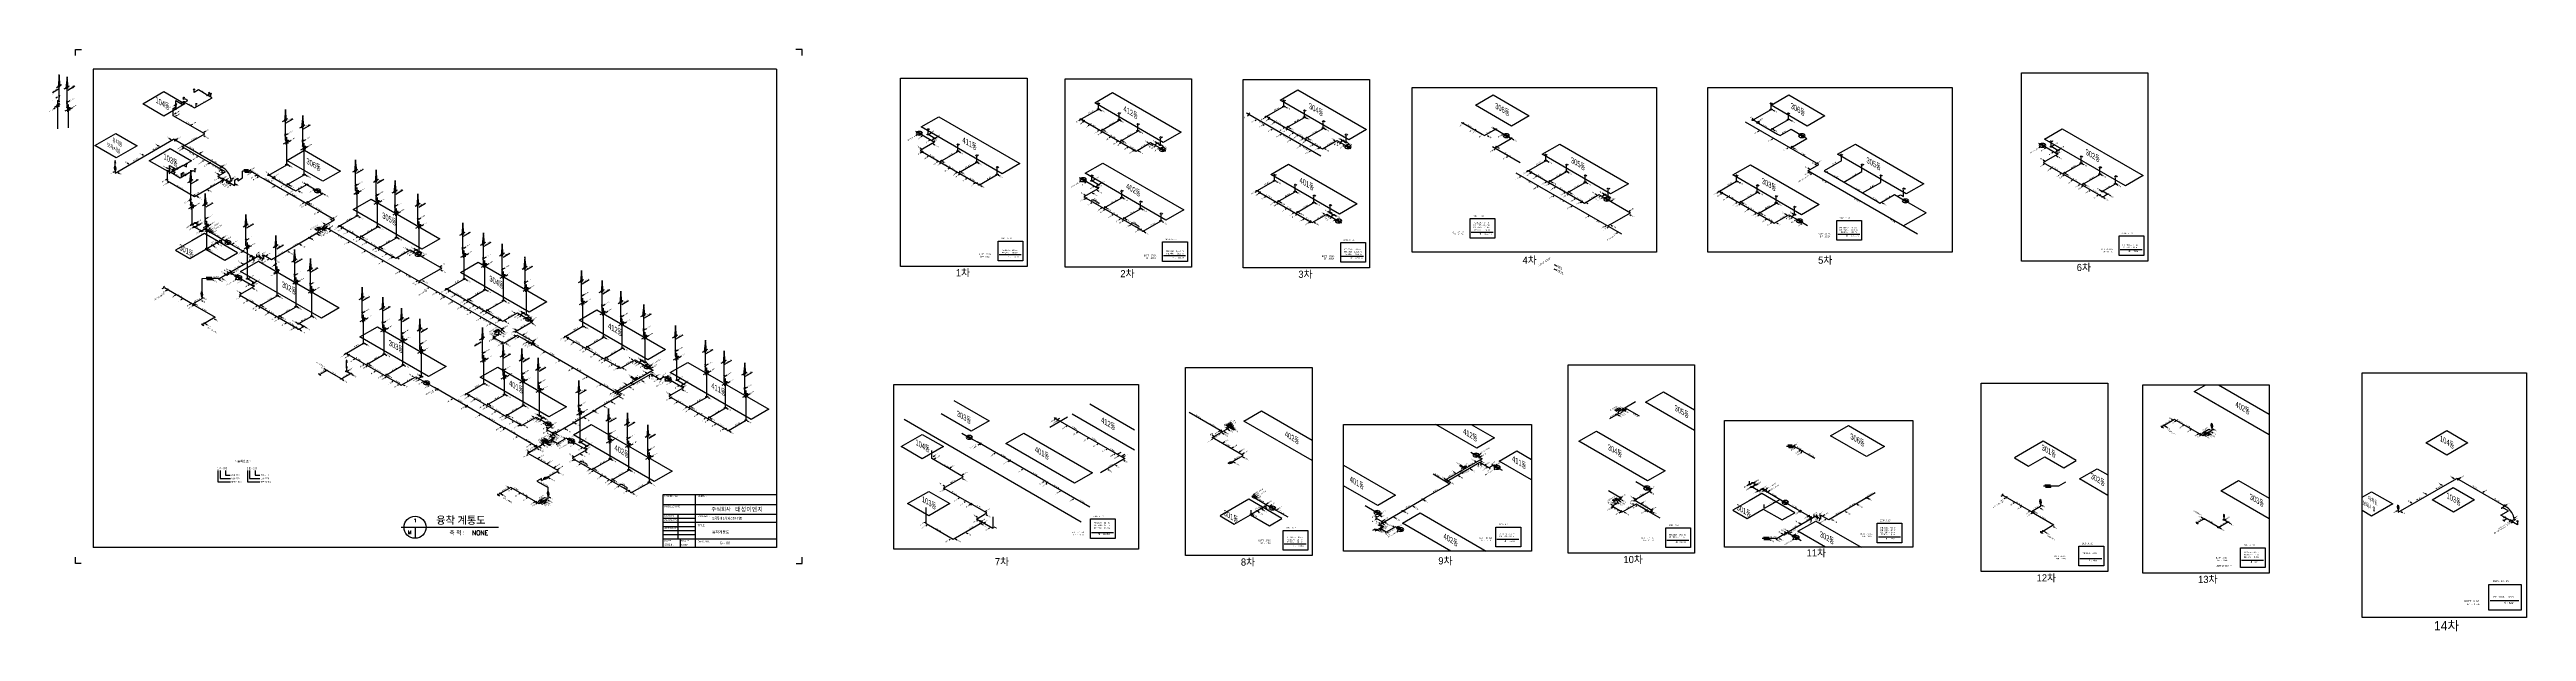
# Model space of a CAD drawing. Extents: x 207357 to 2790028, y 575219 to 1181204.
import ezdxf
from ezdxf.enums import TextEntityAlignment as Align

# ---------------------------------------------------------------- set-up
doc = ezdxf.new("R2010")
doc.units = 0
doc.header["$LTSCALE"] = 100
doc.linetypes.add('HIDDEN', pattern=[9.525, 6.35, -3.175])
doc.layers.get('0').update_dxf_attribs({"linetype": 'CONTINUOUS'})
for name, color, linetype in [('2차ABF', 4, 'CONTINUOUS'), ('ABF', 4, 'CONTINUOUS'), ('EF', 6, 'CONTINUOUS'), ('GAS', 1, 'CONTINUOUS'), ('GTEXT', 2, 'CONTINUOUS'), ('건축', 9, 'CONTINUOUS'), ('연장', 3, 'CONTINUOUS'), ('지시선', 50, 'CONTINUOUS')]:
    doc.layers.add(name, color=color, linetype=linetype)
doc.styles.add('HSH', font='romans', dxfattribs={"bigfont": 'hs'})
doc.styles.get("Standard").update_dxf_attribs({"font": 'Dotum.ttf'})
doc.dimstyles.get("Standard").update_dxf_attribs({"dimtxt": 0.18, "dimasz": 0.18, "dimexe": 0.18, "dimexo": 0.0625, "dimgap": 0.09, "dimtad": 0, "dimtih": 1, "dimtoh": 1, "dimdec": 4, "dimzin": 0, "dimdsep": 46, "dimtxsty": 'Standard', "dimcen": 0.09, "dimadec": 0, "dimazin": 0, "dimtfac": 1, "dimtdec": 4, "dimtofl": 0, "dimtmove": 0, "dimatfit": 3, "dimfxl": 0, "dimtolj": 1, "dimtzin": 0, "dimarcsym": 0})

# ---------------------------------------------------------------- blocks, each defined once
blk = doc.blocks.new('E')
at = {"layer": 'EF'}
for p, q in [((266, 588), (-1165, -238)), ((-508, -618), (924, 208)), ((924, 208), (266, 588)), ((-1165, -238), (-508, -618))]:
    blk.add_line(p, q, dxfattribs=at)

msp = doc.modelspace()

# ---------------------------------------------------------------- linework, layer by layer
for p, q in [((304471, 1124783), (326447, 1137471)), ((326447, 1137471), (348536, 1124718)), ((1297111, 1125712), (1315618, 1136397)), ((1315618, 1136397), (1387180, 1095081)), ((1490414, 1128600), (1508922, 1139285)), ((1508922, 1139285), (1580483, 1097969)), ((326560, 1112030), (304471, 1124783)), ((348536, 1124718), (326560, 1112030)), ((1116249, 1100629), (1134756, 1111314)), ((1134756, 1111314), (1219152, 1062588)), ((1368672, 1084396), (1297111, 1125712)), ((1561976, 1087284), (1490414, 1128600)), ((1694152, 1123266), (1712660, 1133951)), ((1731718, 1101577), (1694152, 1123266)), ((1712660, 1133951), (1750226, 1112262)), ((1750226, 1112262), (1731718, 1101577)), ((2002333, 1123266), (2020841, 1133951)), ((2039899, 1101577), (2002333, 1123266)), ((2020841, 1133951), (2058407, 1112262)), ((2058407, 1112262), (2039899, 1101577)), ((254675, 1081184), (276651, 1093872)), ((276651, 1093872), (298739, 1081119)), ((1200645, 1051903), (1116249, 1100629)), ((1387180, 1095081), (1368672, 1084396)), ((1580483, 1097969), (1561976, 1087284)), ((2287409, 1088065), (2305916, 1098751)), ((2371805, 1039339), (2287409, 1088065)), ((2305916, 1098751), (2390312, 1050025)), ((276763, 1068431), (254675, 1081184)), ((298739, 1081119), (276763, 1068431)), ((311248, 1065429), (333225, 1078117)), ((333337, 1052676), (311248, 1065429)), ((333225, 1078117), (355313, 1065364)), ((355313, 1065364), (333337, 1052676)), ((454662, 1065730), (473169, 1076415)), ((492228, 1044041), (454662, 1065730)), ((473169, 1076415), (510735, 1054726)), ((1219152, 1062588), (1200645, 1051903)), ((1287044, 1052333), (1305551, 1063018)), ((1305551, 1063018), (1389947, 1014292)), ((1480704, 1051202), (1499212, 1061887)), ((1499212, 1061887), (1570773, 1020571)), ((1763570, 1072186), (1782077, 1082871)), ((1835131, 1030870), (1763570, 1072186)), ((1782077, 1082871), (1853639, 1041555)), ((1962586, 1050588), (1981094, 1061273)), ((1981094, 1061273), (2052655, 1019957)), ((2071751, 1072186), (2090258, 1082871)), ((2143312, 1030870), (2071751, 1072186)), ((2090258, 1082871), (2161819, 1041555)), ((510735, 1054726), (492228, 1044041)), ((1371440, 1003607), (1287044, 1052333)), ((1552266, 1009886), (1480704, 1051202)), ((1853639, 1041555), (1835131, 1030870)), ((2034148, 1009272), (1962586, 1050588)), ((2161819, 1041555), (2143312, 1030870)), ((2390312, 1050025), (2371805, 1039339)), ((524079, 1014650), (542587, 1025335)), ((595641, 973334), (524079, 1014650)), ((542587, 1025335), (614148, 984019)), ((1389947, 1014292), (1371440, 1003607)), ((1570773, 1020571), (1552266, 1009886)), ((2052655, 1019957), (2034148, 1009272)), ((355675, 981955), (338748, 972183)), ((368801, 989534), (355675, 981955)), ((403311, 969609), (368801, 989534)), ((614148, 984019), (595641, 973334)), ((338748, 972183), (353554, 963635)), ((353554, 963635), (370480, 973407)), ((370480, 973407), (390185, 962031)), ((390185, 962031), (403311, 969609)), ((406597, 950235), (425104, 960920)), ((425104, 960920), (509500, 912194)), ((635807, 948955), (654314, 959640)), ((654314, 959640), (725876, 918324)), ((490993, 901509), (406597, 950235)), ((707368, 907639), (635807, 948955)), ((509500, 912194), (490993, 901509)), ((725876, 918324), (707368, 907639)), ((759592, 899481), (778099, 910166)), ((778099, 910166), (849661, 868850)), ((530892, 881901), (549400, 892586)), ((602454, 840585), (530892, 881901)), ((549400, 892586), (620961, 851270)), ((831153, 858165), (759592, 899481)), ((849661, 868850), (831153, 858165)), ((854431, 844726), (872938, 855411)), ((872938, 855411), (957334, 806685)), ((620961, 851270), (602454, 840585)), ((656359, 839880), (674867, 850565)), ((727921, 798564), (656359, 839880)), ((674867, 850565), (746428, 809249)), ((938826, 796000), (854431, 844726)), ((2443639, 825250), (2455546, 832124)), ((2468746, 832124), (2521872, 801452)), ((746428, 809249), (727921, 798564)), ((957334, 806685), (938826, 796000)), ((1168459, 783835), (1137092, 801944)), ((1150375, 815646), (1186966, 794520)), ((1338799, 763901), (1273628, 801528)), ((1292136, 812213), (1338799, 785272)), ((1452490, 794343), (1470998, 805028)), ((1470998, 805028), (1523782, 774553)), ((1871614, 814069), (1890122, 824754)), ((1922682, 784585), (1871614, 814069)), ((1890122, 824754), (1922682, 805955)), ((2521872, 780082), (2443639, 825250)), ((753539, 780103), (772046, 790788)), ((837934, 731377), (753539, 780103)), ((772046, 790788), (856442, 742062)), ((1095316, 767762), (1117292, 780450)), ((1117292, 780450), (1139381, 767697)), ((1186966, 794520), (1168459, 783835)), ((1204652, 770877), (1223160, 781562)), ((1223160, 781562), (1294721, 740246)), ((1250395, 788114), (1268902, 798799)), ((1523782, 753182), (1452490, 794343)), ((1695565, 765983), (1652704, 790729)), ((1689719, 790729), (1714072, 776668)), ((1714072, 776668), (1695565, 765983)), ((1802010, 773194), (1820517, 783879)), ((1820517, 783879), (1892078, 742563)), ((2064451, 778972), (2082958, 789657)), ((2102016, 757283), (2064451, 778972)), ((2082958, 789657), (2120524, 767969)), ((2684975, 771659), (2706951, 784347)), ((2706951, 784347), (2729040, 771594)), ((1117405, 755009), (1095316, 767762)), ((1139381, 767697), (1117405, 755009)), ((1276214, 729561), (1204652, 770877)), ((1718842, 752544), (1737349, 763229)), ((1752729, 732979), (1718842, 752544)), ((1737349, 763229), (1752729, 754350)), ((1873571, 731878), (1802010, 773194)), ((2120524, 767969), (2102016, 757283)), ((2273020, 765684), (2256093, 755912)), ((2256093, 755912), (2270899, 747363)), ((2270899, 747363), (2287826, 757136)), ((2286146, 773262), (2273020, 765684)), ((2320656, 753338), (2286146, 773262)), ((2287826, 757136), (2307530, 745759)), ((2307530, 745759), (2320656, 753338)), ((2707064, 758906), (2684975, 771659)), ((2729040, 771594), (2707064, 758906)), ((856442, 742062), (837934, 731377)), ((1294721, 740246), (1276214, 729561)), ((1556655, 748350), (1610839, 717067)), ((1592332, 706382), (1556655, 726980)), ((1892078, 742563), (1873571, 731878)), ((2323942, 733964), (2342450, 744649)), ((2353494, 716902), (2323942, 733964)), ((2342450, 744649), (2353494, 738272)), ((2471258, 721722), (2489766, 732407)), ((2489766, 732407), (2521872, 713871)), ((2691753, 712306), (2713729, 724994)), ((2713729, 724994), (2735818, 712241)), ((1102094, 708409), (1124070, 721097)), ((1124182, 695656), (1102094, 708409)), ((1124070, 721097), (1146159, 708344)), ((1146159, 708344), (1124182, 695656)), ((1444753, 705245), (1427827, 695473)), ((1457880, 712824), (1444753, 705245)), ((1492390, 692899), (1457880, 712824)), ((1610839, 717067), (1592332, 706382)), ((1617950, 687921), (1636457, 698606)), ((1636457, 698606), (1705344, 658834)), ((1979458, 711228), (1962532, 701455)), ((1962532, 701455), (1977338, 692907)), ((1977338, 692907), (1994264, 702680)), ((1992584, 718806), (1979458, 711228)), ((2027094, 698882), (1992584, 718806)), ((1994264, 702680), (2013968, 691303)), ((2013968, 691303), (2027094, 698882)), ((2521872, 692500), (2471258, 721722)), ((2618565, 714964), (2628490, 720694)), ((2628602, 695253), (2618565, 701048)), ((2628490, 720694), (2650578, 707941)), ((2650578, 707941), (2628602, 695253)), ((2713841, 699553), (2691753, 712306)), ((2735818, 712241), (2713841, 699553)), ((1427827, 695473), (1442633, 686925)), ((1442633, 686925), (1459559, 696697)), ((1459559, 696697), (1479263, 685321)), ((1479263, 685321), (1492390, 692899)), ((1668329, 658834), (1617950, 687921)), ((2030380, 679507), (2048888, 690193)), ((2059152, 662896), (2030380, 679507)), ((2048888, 690193), (2096167, 662896))]:
    msp.add_line(p, q)
at = {"layer": 'ABF', "const_width": 271}
for points in [[(335989, 1113954, -1), (336880, 1113954, -1)], [(335989, 1113954, -1), (336880, 1113954, -1)], [(337415, 1111429, -1), (338307, 1111429, -1)], [(337415, 1111429, -1), (338307, 1111429, -1)], [(1457939, 1113191, -1), (1458831, 1113191, -1)], [(334735, 1086825, -1), (335626, 1086825, -1)], [(353798, 1101971, -1), (354689, 1101971, -1)], [(353798, 1101971, -1), (354689, 1101971, -1)], [(366770, 1094481, -1), (367662, 1094481, -1)], [(366770, 1094481, -1), (367662, 1094481, -1)], [(366852, 1092222, -1), (367743, 1092222, -1)], [(366852, 1092222, -1), (367743, 1092222, -1)], [(1117624, 1091847, -1), (1118515, 1091847, -1)], [(1125297, 1087417, -1), (1126188, 1087417, -1)], [(1127930, 1085897, -1), (1128821, 1085897, -1)], [(1285784, 1106584, -1), (1286676, 1106584, -1)], [(1291965, 1103016, -1), (1292856, 1103016, -1)], [(1301820, 1097326, -1), (1302712, 1097326, -1)], [(1304540, 1095626, -1), (1305431, 1095626, -1)], [(1313746, 1090441, -1), (1314637, 1090441, -1)], [(1321427, 1086006, -1), (1322318, 1086006, -1)], [(1324147, 1084306, -1), (1325038, 1084306, -1)], [(1466211, 1108415, -1), (1467102, 1108415, -1)], [(1474401, 1103687, -1), (1475292, 1103687, -1)], [(1479087, 1109472, -1), (1479979, 1109472, -1)], [(1482810, 1098832, -1), (1483701, 1098832, -1)], [(1485268, 1105904, -1), (1486160, 1105904, -1)], [(1492024, 1093512, -1), (1492916, 1093512, -1)], [(1495124, 1100214, -1), (1496015, 1100214, -1)], [(1497843, 1098514, -1), (1498734, 1098514, -1)], [(1501990, 1087758, -1), (1502881, 1087758, -1)], [(1504711, 1094642, -1), (1505603, 1094642, -1)], [(1509036, 1092145, -1), (1509928, 1092145, -1)], [(1514730, 1088894, -1), (1515622, 1088894, -1)], [(1517450, 1087194, -1), (1518341, 1087194, -1)], [(1547918, 1085781, -1), (1548809, 1085781, -1)], [(1551329, 1085364, -1), (1552220, 1085364, -1)], [(1681300, 1104110, -1), (1682192, 1104110, -1)], [(1691959, 1098156, -1), (1692850, 1098156, -1)], [(1694600, 1096631, -1), (1695491, 1096631, -1)], [(1701637, 1092559, -1), (1702529, 1092559, -1)], [(1704727, 1092494, -1), (1705618, 1092494, -1)], [(1722771, 1093432, -1), (1723662, 1093432, -1)], [(1990092, 1096914, -1), (1990984, 1096914, -1)], [(2004549, 1088567, -1), (2005441, 1088567, -1)], [(290575, 1061330, -1), (291467, 1061330, -1)], [(305755, 1070094, -1), (306647, 1070094, -1)], [(322200, 1079588, -1), (323091, 1079588, -1)], [(347072, 1080803, -1), (347963, 1080803, -1)], [(347072, 1080803, -1), (347963, 1080803, -1)], [(347072, 1078651, -1), (347963, 1078651, -1)], [(362232, 1069899, -1), (363123, 1069899, -1)], [(362423, 1072710, -1), (363314, 1072710, -1)], [(368548, 1066252, -1), (369439, 1066252, -1)], [(1116420, 1077002, -1), (1117312, 1077002, -1)], [(1123937, 1070522, -1), (1124829, 1070522, -1)], [(1127687, 1083507, -1), (1128579, 1083507, -1)], [(1133793, 1064832, -1), (1134684, 1064832, -1)], [(1136512, 1063132, -1), (1137403, 1063132, -1)], [(1332253, 1079956, -1), (1333144, 1079956, -1)], [(1341336, 1076424, -1), (1342227, 1076424, -1)], [(1353578, 1083492, -1), (1354469, 1083492, -1)], [(1356515, 1083349, -1), (1357406, 1083349, -1)], [(1358025, 1082477, -1), (1358917, 1082477, -1)], [(1360307, 1081159, -1), (1361198, 1081159, -1)], [(1364178, 1078924, -1), (1365070, 1078924, -1)], [(1512346, 1081779, -1), (1513237, 1081779, -1)], [(1522464, 1075937, -1), (1523356, 1075937, -1)], [(1525556, 1082844, -1), (1526447, 1082844, -1)], [(1535676, 1078713, -1), (1536567, 1078713, -1)], [(1553610, 1084047, -1), (1554502, 1084047, -1)], [(1557482, 1081812, -1), (1558373, 1081812, -1)], [(1715025, 1077716, -1), (1715916, 1077716, -1)], [(1728067, 1070186, -1), (1728959, 1070186, -1)], [(2020539, 1079336, -1), (2021430, 1079336, -1)], [(2049679, 1062622, -1), (2050571, 1062622, -1)], [(2050205, 1060608, -1), (2051097, 1060608, -1)], [(2287580, 1064439, -1), (2288471, 1064439, -1)], [(2287585, 1062296, -1), (2288477, 1062296, -1)], [(2288784, 1079284, -1), (2289675, 1079284, -1)], [(2296457, 1074854, -1), (2297348, 1074854, -1)], [(2298847, 1070944, -1), (2299738, 1070944, -1)], [(2299090, 1073334, -1), (2299981, 1073334, -1)], [(275260, 1054657, -1), (276151, 1054657, -1)], [(277235, 1053628, -1), (278127, 1053628, -1)], [(330057, 1046070, -1), (330948, 1046070, -1)], [(331418, 1043350, -1), (332310, 1043350, -1)], [(371031, 1035609, -1), (371922, 1035609, -1)], [(384226, 1048192, -1), (385117, 1048192, -1)], [(384324, 1050356, -1), (385216, 1050356, -1)], [(387292, 1046422, -1), (388183, 1046422, -1)], [(388255, 1054874, -1), (389147, 1054874, -1)], [(388573, 1052809, -1), (389465, 1052809, -1)], [(389814, 1044966, -1), (390706, 1044966, -1)], [(394964, 1044135, -1), (395856, 1044135, -1)], [(396132, 1046530, -1), (397023, 1046530, -1)], [(397423, 1040573, -1), (398314, 1040573, -1)], [(399726, 1041477, -1), (400617, 1041477, -1)], [(414941, 1054598, -1), (415832, 1054598, -1)], [(417680, 1053603, -1), (418571, 1053603, -1)], [(422909, 1050584, -1), (423800, 1050584, -1)], [(425083, 1049329, -1), (425974, 1049329, -1)], [(441810, 1046574, -1), (442701, 1046574, -1)], [(442421, 1039378, -1), (443312, 1039378, -1)], [(452468, 1040620, -1), (453359, 1040620, -1)], [(455109, 1039095, -1), (456001, 1039095, -1)], [(462147, 1035023, -1), (463038, 1035023, -1)], [(465236, 1034957, -1), (466128, 1034957, -1)], [(483280, 1035895, -1), (484171, 1035895, -1)], [(1145718, 1057947, -1), (1146609, 1057947, -1)], [(1153400, 1053512, -1), (1154291, 1053512, -1)], [(1156119, 1051812, -1), (1157010, 1051812, -1)], [(1164225, 1047462, -1), (1165116, 1047462, -1)], [(1172813, 1042548, -1), (1173704, 1042548, -1)], [(1288419, 1043552, -1), (1289310, 1043552, -1)], [(1296092, 1039122, -1), (1296983, 1039122, -1)], [(1298482, 1035212, -1), (1299374, 1035212, -1)], [(1298725, 1037602, -1), (1299616, 1037602, -1)], [(1741682, 1049476, -1), (1742573, 1049476, -1)], [(1752243, 1053058, -1), (1753134, 1053058, -1)], [(1758424, 1049490, -1), (1759315, 1049490, -1)], [(1759946, 1038931, -1), (1760837, 1038931, -1)], [(1768279, 1043800, -1), (1769170, 1043800, -1)], [(1770998, 1042100, -1), (1771890, 1042100, -1)], [(1777867, 1038228, -1), (1778758, 1038228, -1)], [(2042185, 1053909, -1), (2043076, 1053909, -1)], [(2042623, 1056230, -1), (2043514, 1056230, -1)], [(2045188, 1052175, -1), (2046079, 1052175, -1)], [(2295097, 1057959, -1), (2295989, 1057959, -1)], [(2304953, 1052269, -1), (2305844, 1052269, -1)], [(2307672, 1050569, -1), (2308563, 1050569, -1)], [(2316878, 1045384, -1), (2317769, 1045384, -1)], [(2324559, 1040949, -1), (2325451, 1040949, -1)], [(2327279, 1039249, -1), (2328170, 1039249, -1)], [(2335385, 1034899, -1), (2336276, 1034899, -1)], [(356507, 1028865, -1), (357398, 1028865, -1)], [(359787, 1029117, -1), (360678, 1029117, -1)], [(456878, 1031031, -1), (457769, 1031031, -1)], [(472867, 1021800, -1), (473758, 1021800, -1)], [(475534, 1020180, -1), (476426, 1020180, -1)], [(488577, 1012650, -1), (489468, 1012650, -1)], [(1287215, 1028707, -1), (1288107, 1028707, -1)], [(1293584, 1032384, -1), (1294475, 1032384, -1)], [(1294732, 1022227, -1), (1295624, 1022227, -1)], [(1304588, 1016537, -1), (1305479, 1016537, -1)], [(1307307, 1014837, -1), (1308198, 1014837, -1)], [(1316513, 1009652, -1), (1317404, 1009652, -1)], [(1469378, 1032074, -1), (1470269, 1032074, -1)], [(1475558, 1028506, -1), (1476450, 1028506, -1)], [(1485414, 1022816, -1), (1486305, 1022816, -1)], [(1488133, 1021116, -1), (1489024, 1021116, -1)], [(1497339, 1015931, -1), (1498230, 1015931, -1)], [(1505020, 1011496, -1), (1505912, 1011496, -1)], [(1507740, 1009796, -1), (1508631, 1009796, -1)], [(1537171, 1008982, -1), (1538062, 1008982, -1)], [(1540108, 1008839, -1), (1541000, 1008839, -1)], [(1541619, 1007967, -1), (1542510, 1007967, -1)], [(1776093, 1029609, -1), (1776984, 1029609, -1)], [(1787886, 1032480, -1), (1788777, 1032480, -1)], [(1790605, 1030780, -1), (1791497, 1030780, -1)], [(1795354, 1018488, -1), (1796246, 1018488, -1)], [(1798711, 1026430, -1), (1799603, 1026430, -1)], [(1808832, 1022299, -1), (1809723, 1022299, -1)], [(1813044, 1008275, -1), (1813936, 1008275, -1)], [(1820895, 1029292, -1), (1821786, 1029292, -1)], [(1824484, 1028951, -1), (1825375, 1028951, -1)], [(1826766, 1027633, -1), (1827657, 1027633, -1)], [(1834377, 1023348, -1), (1835268, 1023348, -1)], [(1853111, 1012532, -1), (1854002, 1012532, -1)], [(1853336, 1010222, -1), (1854228, 1010222, -1)], [(1951259, 1031460, -1), (1952151, 1031460, -1)], [(1957440, 1027892, -1), (1958331, 1027892, -1)], [(1967296, 1022202, -1), (1968187, 1022202, -1)], [(1970015, 1020502, -1), (1970906, 1020502, -1)], [(1979221, 1015317, -1), (1980112, 1015317, -1)], [(1986902, 1010882, -1), (1987794, 1010882, -1)], [(1989622, 1009182, -1), (1990513, 1009182, -1)], [(2019053, 1008367, -1), (2019944, 1008367, -1)], [(2022234, 1008083, -1), (2023126, 1008083, -1)], [(2024516, 1006766, -1), (2025408, 1006766, -1)], [(2117012, 1022299, -1), (2117904, 1022299, -1)], [(2343973, 1029985, -1), (2344864, 1029985, -1)], [(372993, 991731, -1), (373885, 991731, -1)], [(375132, 990496, -1), (376024, 990496, -1)], [(385923, 984414, -1), (386814, 984414, -1)], [(389387, 982414, -1), (390279, 982414, -1)], [(486673, 991249, -1), (487564, 991249, -1)], [(488328, 993190, -1), (489220, 993190, -1)], [(490545, 994470, -1), (491437, 994470, -1)], [(494513, 996373, -1), (495405, 996373, -1)], [(494952, 998694, -1), (495843, 998694, -1)], [(497516, 994639, -1), (498408, 994639, -1)], [(500849, 992715, -1), (501740, 992715, -1)], [(502008, 1005086, -1), (502899, 1005086, -1)], [(502534, 1003072, -1), (503425, 1003072, -1)], [(512752, 995522, -1), (513644, 995522, -1)], [(518933, 991954, -1), (519824, 991954, -1)], [(520455, 981395, -1), (521347, 981395, -1)], [(528788, 986264, -1), (529680, 986264, -1)], [(531508, 984564, -1), (532399, 984564, -1)], [(1324195, 1005217, -1), (1325086, 1005217, -1)], [(1326914, 1003517, -1), (1327805, 1003517, -1)], [(1335020, 999167, -1), (1335911, 999167, -1)], [(1343608, 994253, -1), (1344499, 994253, -1)], [(1515846, 1005446, -1), (1516737, 1005446, -1)], [(1524929, 1001914, -1), (1525821, 1001914, -1)], [(1543900, 1006649, -1), (1544792, 1006649, -1)], [(1547772, 1004414, -1), (1548663, 1004414, -1)], [(1830413, 998247, -1), (1831305, 998247, -1)], [(1833054, 996722, -1), (1833945, 996722, -1)], [(1833756, 998917, -1), (1834647, 998917, -1)], [(1842822, 991082, -1), (1843714, 991082, -1)], [(1997728, 1004832, -1), (1998619, 1004832, -1)], [(2003490, 1001505, -1), (2004381, 1001505, -1)], [(2006811, 1001300, -1), (2007703, 1001300, -1)], [(2028388, 1004531, -1), (2029279, 1004531, -1)], [(2035012, 1000706, -1), (2035904, 1000706, -1)], [(396766, 978154, -1), (397657, 978154, -1)], [(409501, 957269, -1), (410392, 957269, -1)], [(419776, 963202, -1), (420667, 963202, -1)], [(419941, 964712, -1), (420832, 964712, -1)], [(422742, 964914, -1), (423634, 964914, -1)], [(427100, 964536, -1), (427991, 964536, -1)], [(428663, 963672, -1), (429555, 963672, -1)], [(429836, 965033, -1), (430727, 965033, -1)], [(431448, 966073, -1), (432339, 966073, -1)], [(436254, 963298, -1), (437146, 963298, -1)], [(440360, 963398, -1), (441252, 963398, -1)], [(454580, 971608, -1), (455472, 971608, -1)], [(467198, 978893, -1), (468090, 978893, -1)], [(536602, 972072, -1), (537493, 972072, -1)], [(538376, 980692, -1), (539268, 980692, -1)], [(548395, 974944, -1), (549287, 974944, -1)], [(551115, 973244, -1), (552006, 973244, -1)], [(555864, 960952, -1), (556755, 960952, -1)], [(559221, 968894, -1), (560112, 968894, -1)], [(569341, 964763, -1), (570232, 964763, -1)], [(581397, 971698, -1), (582289, 971698, -1)], [(584993, 971415, -1), (585885, 971415, -1)], [(587275, 970097, -1), (588167, 970097, -1)], [(594877, 965817, -1), (595768, 965817, -1)], [(382650, 942650, -1), (383542, 942650, -1)], [(385709, 943533, -1), (386601, 943533, -1)], [(393935, 948282, -1), (394826, 948282, -1)], [(396476, 949750, -1), (397368, 949750, -1)], [(407972, 941454, -1), (408863, 941454, -1)], [(415645, 937024, -1), (416536, 937024, -1)], [(418035, 933114, -1), (418927, 933114, -1)], [(418278, 935504, -1), (419169, 935504, -1)], [(573554, 950739, -1), (574445, 950739, -1)], [(590923, 940711, -1), (591814, 940711, -1)], [(593563, 939186, -1), (594455, 939186, -1)], [(594265, 941381, -1), (595156, 941381, -1)], [(603332, 933546, -1), (604223, 933546, -1)], [(613621, 954996, -1), (614512, 954996, -1)], [(613846, 952686, -1), (614737, 952686, -1)], [(624480, 929827, -1), (625371, 929827, -1)], [(338516, 926123, -1), (339407, 926123, -1)], [(346138, 921722, -1), (347029, 921722, -1)], [(354743, 916754, -1), (355634, 916754, -1)], [(357550, 916818, -1), (358442, 916818, -1)], [(364058, 920515, -1), (364949, 920515, -1)], [(365589, 923638, -1), (366481, 923638, -1)], [(406768, 926609, -1), (407660, 926609, -1)], [(406773, 924466, -1), (407665, 924466, -1)], [(414285, 920129, -1), (415177, 920129, -1)], [(424141, 914439, -1), (425032, 914439, -1)], [(426860, 912739, -1), (427751, 912739, -1)], [(436066, 907554, -1), (436957, 907554, -1)], [(611604, 928770, -1), (612495, 928770, -1)], [(619794, 924042, -1), (620685, 924042, -1)], [(628202, 919187, -1), (629094, 919187, -1)], [(630661, 926259, -1), (631552, 926259, -1)], [(637417, 913867, -1), (638308, 913867, -1)], [(640516, 920569, -1), (641407, 920569, -1)], [(643235, 918869, -1), (644127, 918869, -1)], [(647383, 908113, -1), (648274, 908113, -1)], [(650104, 914997, -1), (650995, 914997, -1)], [(654429, 912500, -1), (655320, 912500, -1)], [(660123, 909249, -1), (661014, 909249, -1)], [(662842, 907549, -1), (663734, 907549, -1)], [(693310, 906136, -1), (694202, 906136, -1)], [(696721, 905720, -1), (697612, 905720, -1)], [(699003, 904402, -1), (699894, 904402, -1)], [(377871, 901433, -1), (378762, 901433, -1)], [(378057, 903231, -1), (378948, 903231, -1)], [(443748, 903119, -1), (444639, 903119, -1)], [(446467, 901419, -1), (447358, 901419, -1)], [(454573, 897069, -1), (455464, 897069, -1)], [(463161, 892155, -1), (464052, 892155, -1)], [(657739, 902134, -1), (658630, 902134, -1)], [(667857, 896293, -1), (668748, 896293, -1)], [(670948, 903199, -1), (671840, 903199, -1)], [(671093, 882286, -1), (671984, 882286, -1)], [(675225, 885744, -1), (676116, 885744, -1)], [(676678, 887478, -1), (677569, 887478, -1)], [(678683, 888636, -1), (679574, 888636, -1)], [(681069, 899068, -1), (681960, 899068, -1)], [(693687, 882663, -1), (694579, 882663, -1)], [(694161, 887003, -1), (695053, 887003, -1)], [(696316, 882732, -1), (697208, 882732, -1)], [(699696, 883807, -1), (700588, 883807, -1)], [(702874, 902167, -1), (703765, 902167, -1)], [(708893, 896844, -1), (709785, 896844, -1)], [(710558, 877536, -1), (711450, 877536, -1)], [(748265, 880353, -1), (749157, 880353, -1)], [(519565, 862773, -1), (520457, 862773, -1)], [(525746, 859205, -1), (526638, 859205, -1)], [(535602, 853515, -1), (536493, 853515, -1)], [(538321, 851815, -1), (539212, 851815, -1)], [(681932, 875840, -1), (682823, 875840, -1)], [(708216, 875612, -1), (709108, 875612, -1)], [(710693, 874182, -1), (711584, 874182, -1)], [(723747, 866608, -1), (724638, 866608, -1)], [(739648, 857427, -1), (740539, 857427, -1)], [(754446, 876785, -1), (755337, 876785, -1)], [(764301, 871095, -1), (765193, 871095, -1)], [(767021, 869395, -1), (767912, 869395, -1)], [(776227, 864210, -1), (777118, 864210, -1)], [(783908, 859775, -1), (784800, 859775, -1)], [(786628, 858075, -1), (787519, 858075, -1)], [(794734, 853725, -1), (795625, 853725, -1)], [(816059, 857261, -1), (816950, 857261, -1)], [(818996, 857118, -1), (819887, 857118, -1)], [(820506, 856246, -1), (821398, 856246, -1)], [(822788, 854928, -1), (823680, 854928, -1)], [(826659, 852693, -1), (827551, 852693, -1)], [(547527, 846630, -1), (548418, 846630, -1)], [(555208, 842195, -1), (556100, 842195, -1)], [(557928, 840495, -1), (558819, 840495, -1)], [(566034, 836145, -1), (566925, 836145, -1)], [(571796, 832818, -1), (572688, 832818, -1)], [(575117, 832613, -1), (576009, 832613, -1)], [(587359, 839681, -1), (588250, 839681, -1)], [(590540, 839397, -1), (591432, 839397, -1)], [(592822, 838079, -1), (593714, 838079, -1)], [(596694, 835844, -1), (597585, 835844, -1)], [(603318, 832019, -1), (604210, 832019, -1)], [(753265, 849565, -1), (754156, 849565, -1)], [(768295, 840888, -1), (769186, 840888, -1)], [(782391, 832750, -1), (783282, 832750, -1)], [(803817, 850193, -1), (804708, 850193, -1)], [(809508, 831664, -1), (810399, 831664, -1)], [(811136, 830074, -1), (812027, 830074, -1)], [(821944, 838844, -1), (822835, 838844, -1)], [(823572, 837254, -1), (824463, 837254, -1)], [(830084, 843544, -1), (830976, 843544, -1)], [(832180, 842224, -1), (833072, 842224, -1)], [(833765, 845669, -1), (834656, 845669, -1)], [(839238, 840019, -1), (840130, 840019, -1)], [(841871, 838489, -1), (842762, 838489, -1)], [(844313, 838309, -1), (845205, 838309, -1)], [(846773, 839899, -1), (847664, 839899, -1)], [(855806, 835945, -1), (856697, 835945, -1)], [(863479, 831515, -1), (864370, 831515, -1)], [(865869, 827605, -1), (866760, 827605, -1)], [(866111, 829995, -1), (867003, 829995, -1)], [(627514, 818050, -1), (628405, 818050, -1)], [(645033, 820752, -1), (645924, 820752, -1)], [(651213, 817183, -1), (652105, 817183, -1)], [(656530, 801297, -1), (657422, 801297, -1)], [(661069, 811493, -1), (661960, 811493, -1)], [(663788, 809793, -1), (664679, 809793, -1)], [(672994, 804608, -1), (673885, 804608, -1)], [(680675, 800173, -1), (681567, 800173, -1)], [(784124, 810450, -1), (785015, 810450, -1)], [(792135, 815075, -1), (793027, 815075, -1)], [(795937, 824929, -1), (796828, 824929, -1)], [(797976, 823751, -1), (798868, 823751, -1)], [(800126, 822548, -1), (801017, 822548, -1)], [(800559, 819938, -1), (801450, 819938, -1)], [(854602, 821100, -1), (855493, 821100, -1)], [(862119, 814620, -1), (863010, 814620, -1)], [(871974, 808930, -1), (872866, 808930, -1)], [(874694, 807230, -1), (875585, 807230, -1)], [(883900, 802045, -1), (884791, 802045, -1)], [(1842296, 802911, -1), (1843187, 802911, -1)], [(1843951, 804853, -1), (1844842, 804853, -1)], [(1846168, 806132, -1), (1847059, 806132, -1)], [(678935, 788362, -1), (679827, 788362, -1)], [(681812, 786701, -1), (682703, 786701, -1)], [(683395, 798473, -1), (684286, 798473, -1)], [(691501, 794123, -1), (692392, 794123, -1)], [(695544, 778773, -1), (696435, 778773, -1)], [(700584, 790591, -1), (701476, 790591, -1)], [(712826, 797659, -1), (713717, 797659, -1)], [(715763, 797516, -1), (716655, 797516, -1)], [(717274, 796644, -1), (718165, 796644, -1)], [(719555, 795327, -1), (720447, 795327, -1)], [(723427, 793092, -1), (724318, 793092, -1)], [(726337, 786279, -1), (727228, 786279, -1)], [(726649, 784679, -1), (727540, 784679, -1)], [(728467, 774279, -1), (729359, 774279, -1)], [(729290, 788034, -1), (730182, 788034, -1)], [(730096, 777659, -1), (730987, 777659, -1)], [(730217, 779329, -1), (731108, 779329, -1)], [(731014, 775619, -1), (731905, 775619, -1)], [(731940, 780324, -1), (732832, 780324, -1)], [(734088, 781564, -1), (734979, 781564, -1)], [(743476, 786984, -1), (744367, 786984, -1)], [(744740, 775806, -1), (745632, 775806, -1)], [(763377, 798474, -1), (764268, 798474, -1)], [(891581, 797610, -1), (892472, 797610, -1)], [(894300, 795910, -1), (895192, 795910, -1)], [(902406, 791560, -1), (903298, 791560, -1)], [(910995, 786646, -1), (911886, 786646, -1)], [(1256415, 796526, -1), (1257307, 796526, -1)], [(1258892, 795096, -1), (1259783, 795096, -1)], [(1268422, 789557, -1), (1269313, 789557, -1)], [(1279871, 782946, -1), (1280762, 782946, -1)], [(1290769, 776654, -1), (1291660, 776654, -1)], [(1420697, 776292, -1), (1421589, 776292, -1)], [(1428730, 782560, -1), (1429622, 782560, -1)], [(1431175, 784012, -1), (1432066, 784012, -1)], [(1436310, 788027, -1), (1437202, 788027, -1)], [(1437471, 789617, -1), (1438362, 789617, -1)], [(1438856, 789407, -1), (1439748, 789407, -1)], [(2421301, 795206, -1), (2422193, 795206, -1)], [(2424302, 795113, -1), (2425194, 795113, -1)], [(2432428, 790421, -1), (2433320, 790421, -1)], [(2440492, 785766, -1), (2441383, 785766, -1)], [(2448187, 781323, -1), (2449079, 781323, -1)], [(2450638, 779908, -1), (2451530, 779908, -1)], [(2460103, 783583, -1), (2460994, 783583, -1)], [(2461634, 786706, -1), (2462525, 786706, -1)], [(706668, 760167, -1), (707559, 760167, -1)], [(709482, 770725, -1), (710374, 770725, -1)], [(714701, 766435, -1), (715593, 766435, -1)], [(715554, 755037, -1), (716445, 755037, -1)], [(717145, 767887, -1), (718037, 767887, -1)], [(722281, 771902, -1), (723172, 771902, -1)], [(723441, 773492, -1), (724333, 773492, -1)], [(724827, 773282, -1), (725718, 773282, -1)], [(724975, 749598, -1), (725866, 749598, -1)], [(735171, 771469, -1), (736062, 771469, -1)], [(737479, 771614, -1), (738370, 771614, -1)], [(753710, 756476, -1), (754601, 756476, -1)], [(754914, 771321, -1), (755805, 771321, -1)], [(760078, 760153, -1), (760970, 760153, -1)], [(761227, 749996, -1), (762118, 749996, -1)], [(762587, 766891, -1), (763478, 766891, -1)], [(764977, 762981, -1), (765868, 762981, -1)], [(765219, 765371, -1), (766111, 765371, -1)], [(1126834, 756934, -1), (1127725, 756934, -1)], [(1126834, 756934, -1), (1127725, 756934, -1)], [(1128260, 754409, -1), (1129152, 754409, -1)], [(1128260, 754409, -1), (1129152, 754409, -1)], [(1193519, 761300, -1), (1194411, 761300, -1)], [(1300559, 771002, -1), (1301450, 771002, -1)], [(1310108, 765489, -1), (1311000, 765489, -1)], [(1317731, 749039, -1), (1318623, 749039, -1)], [(1318606, 760583, -1), (1319497, 760583, -1)], [(1322516, 758326, -1), (1323407, 758326, -1)], [(1325817, 756457, -1), (1326708, 756457, -1)], [(1326155, 753902, -1), (1327046, 753902, -1)], [(1429583, 771162, -1), (1430474, 771162, -1)], [(1439004, 765723, -1), (1439895, 765723, -1)], [(1440580, 752332, -1), (1441471, 752332, -1)], [(1446332, 761492, -1), (1447224, 761492, -1)], [(1449779, 759502, -1), (1450670, 759502, -1)], [(1449973, 757755, -1), (1450865, 757755, -1)], [(1694496, 751362, -1), (1695387, 751362, -1)], [(1696592, 750042, -1), (1697483, 750042, -1)], [(1698176, 753487, -1), (1699068, 753487, -1)], [(2024729, 767841, -1), (2025621, 767841, -1)], [(2027468, 766846, -1), (2028360, 766846, -1)], [(2032698, 763826, -1), (2033589, 763826, -1)], [(2034871, 762571, -1), (2035763, 762571, -1)], [(686505, 724363, -1), (687396, 724363, -1)], [(689506, 724270, -1), (690397, 724270, -1)], [(726550, 736207, -1), (727442, 736207, -1)], [(732303, 745367, -1), (733194, 745367, -1)], [(735750, 743377, -1), (736641, 743377, -1)], [(735944, 741630, -1), (736835, 741630, -1)], [(771082, 744306, -1), (771974, 744306, -1)], [(773802, 742606, -1), (774693, 742606, -1)], [(783008, 737421, -1), (783899, 737421, -1)], [(790689, 732986, -1), (791581, 732986, -1)], [(793409, 731286, -1), (794300, 731286, -1)], [(801515, 726936, -1), (802406, 726936, -1)], [(1141035, 725582, -1), (1141926, 725582, -1)], [(1141035, 725582, -1), (1141926, 725582, -1)], [(1141035, 723431, -1), (1141926, 723431, -1)], [(1144643, 744950, -1), (1145534, 744950, -1)], [(1144643, 744950, -1), (1145534, 744950, -1)], [(1157616, 737461, -1), (1158507, 737461, -1)], [(1157616, 737461, -1), (1158507, 737461, -1)], [(1157697, 735202, -1), (1158588, 735202, -1)], [(1157697, 735202, -1), (1158588, 735202, -1)], [(1222536, 744547, -1), (1223427, 744547, -1)], [(1244940, 731611, -1), (1245832, 731611, -1)], [(1247817, 729951, -1), (1248708, 729951, -1)], [(1309720, 744414, -1), (1310611, 744414, -1)], [(1673919, 739482, -1), (1674810, 739482, -1)], [(1675547, 737892, -1), (1676438, 737892, -1)], [(1686355, 746662, -1), (1687246, 746662, -1)], [(1687983, 745072, -1), (1688875, 745072, -1)], [(1703650, 747837, -1), (1704541, 747837, -1)], [(1706282, 746307, -1), (1707174, 746307, -1)], [(1708725, 746127, -1), (1709616, 746127, -1)], [(1711184, 747717, -1), (1712075, 747717, -1)], [(1869077, 726406, -1), (1869968, 726406, -1)], [(2702704, 726465, -1), (2703596, 726465, -1)], [(2715239, 733702, -1), (2716131, 733702, -1)], [(697632, 719578, -1), (698523, 719578, -1)], [(705696, 714923, -1), (706587, 714923, -1)], [(713391, 710480, -1), (714282, 710480, -1)], [(715842, 709065, -1), (716733, 709065, -1)], [(725306, 712740, -1), (726198, 712740, -1)], [(726838, 715863, -1), (727729, 715863, -1)], [(810103, 722022, -1), (810994, 722022, -1)], [(1156194, 714679, -1), (1157086, 714679, -1)], [(1162511, 711032, -1), (1163402, 711032, -1)], [(1182218, 699654, -1), (1183109, 699654, -1)], [(1182536, 697589, -1), (1183427, 697589, -1)], [(1261549, 722023, -1), (1262440, 722023, -1)], [(1275488, 713975, -1), (1276379, 713975, -1)], [(1462072, 715021, -1), (1462963, 715021, -1)], [(1464211, 713786, -1), (1465102, 713786, -1)], [(1475002, 707704, -1), (1475893, 707704, -1)], [(1478466, 705704, -1), (1479357, 705704, -1)], [(1485845, 701444, -1), (1486736, 701444, -1)], [(1627788, 706293, -1), (1628680, 706293, -1)], [(1837296, 706525, -1), (1838187, 706525, -1)], [(1841428, 709983, -1), (1842319, 709983, -1)], [(1842881, 711717, -1), (1843772, 711717, -1)], [(1844886, 712875, -1), (1845777, 712875, -1)], [(1848135, 700079, -1), (1849026, 700079, -1)], [(1859890, 706902, -1), (1860782, 706902, -1)], [(1860364, 711242, -1), (1861256, 711242, -1)], [(1862519, 706972, -1), (1863411, 706972, -1)], [(1865899, 708046, -1), (1866790, 708046, -1)], [(1875096, 721083, -1), (1875987, 721083, -1)], [(1876761, 701775, -1), (1877652, 701775, -1)], [(2078364, 700881, -1), (2079255, 700881, -1)], [(2090982, 708166, -1), (2091873, 708166, -1)], [(2255861, 709851, -1), (2256753, 709851, -1)], [(2263483, 705451, -1), (2264374, 705451, -1)], [(2272088, 700483, -1), (2272979, 700483, -1)], [(2274895, 700546, -1), (2275787, 700546, -1)], [(2281403, 704244, -1), (2282295, 704244, -1)], [(2282935, 707367, -1), (2283826, 707367, -1)], [(2655764, 701534, -1), (2656656, 701534, -1)], [(2657740, 700505, -1), (2658631, 700505, -1)], [(2671080, 708206, -1), (2671971, 708206, -1)], [(2686259, 716970, -1), (2687151, 716970, -1)], [(2742927, 719587, -1), (2743818, 719587, -1)], [(1120902, 689049, -1), (1121794, 689049, -1)], [(1122263, 686330, -1), (1123155, 686330, -1)], [(1147352, 671845, -1), (1148243, 671845, -1)], [(1150632, 672097, -1), (1151523, 672097, -1)], [(1161876, 678589, -1), (1162767, 678589, -1)], [(1175071, 691172, -1), (1175962, 691172, -1)], [(1175170, 693336, -1), (1176061, 693336, -1)], [(1178137, 689402, -1), (1179028, 689402, -1)], [(1180660, 687945, -1), (1181551, 687945, -1)], [(1188268, 683553, -1), (1189159, 683553, -1)], [(1190571, 684457, -1), (1191463, 684457, -1)], [(1590748, 694098, -1), (1591640, 694098, -1)], [(1591060, 692498, -1), (1591951, 692498, -1)], [(1592879, 682098, -1), (1593770, 682098, -1)], [(1593702, 695853, -1), (1594593, 695853, -1)], [(1594507, 685478, -1), (1595398, 685478, -1)], [(1594628, 687148, -1), (1595520, 687148, -1)], [(1595425, 683438, -1), (1596316, 683438, -1)], [(1596352, 688143, -1), (1597243, 688143, -1)], [(1598499, 689383, -1), (1599391, 689383, -1)], [(1599582, 679288, -1), (1600473, 679288, -1)], [(1601890, 679432, -1), (1602782, 679432, -1)], [(1607887, 694803, -1), (1608778, 694803, -1)], [(1609152, 683624, -1), (1610043, 683624, -1)], [(2006434, 671923, -1), (2007325, 671923, -1)], [(2009493, 672806, -1), (2010384, 672806, -1)], [(2017718, 677555, -1), (2018609, 677555, -1)], [(2020260, 679022, -1), (2021151, 679022, -1)], [(2033284, 686542, -1), (2034176, 686542, -1)], [(2043559, 692474, -1), (2044450, 692474, -1)], [(2043724, 693984, -1), (2044616, 693984, -1)], [(2046526, 694187, -1), (2047417, 694187, -1)], [(2050884, 693808, -1), (2051775, 693808, -1)], [(2052447, 692944, -1), (2053338, 692944, -1)], [(2053619, 694305, -1), (2054511, 694305, -1)], [(2055231, 695346, -1), (2056122, 695346, -1)], [(2060038, 692571, -1), (2060929, 692571, -1)], [(2064144, 692671, -1), (2065035, 692671, -1)], [(2295216, 685162, -1), (2296107, 685162, -1)], [(2295402, 686960, -1), (2296293, 686960, -1)], [(2775469, 691012, -1), (2776360, 691012, -1)], [(2776064, 693303, -1), (2776956, 693303, -1)]]:
    msp.add_lwpolyline(points, format="xyb", close=True, dxfattribs=at)
at = {"layer": 'EF'}
for points in [[(1300127, 1119418), (1302169, 1119418), (1302169, 1118607), (1300127, 1118607)], [(1475340, 1111847), (1477381, 1111847), (1477381, 1111037), (1475340, 1111037)], [(1493431, 1122305), (1495472, 1122305), (1495472, 1121495), (1493431, 1121495)], [(1514822, 1111135), (1516863, 1111135), (1516863, 1110325), (1514822, 1110325)], [(2001552, 1119306), (2003593, 1119306), (2003593, 1118496), (2001552, 1118496)], [(1122435, 1093124), (1124476, 1093124), (1124476, 1092314), (1122435, 1092314)], [(1129121, 1089054), (1131162, 1089054), (1131162, 1088244), (1129121, 1088244)], [(1282036, 1108959), (1284078, 1108959), (1284078, 1108149), (1282036, 1108149)], [(1321518, 1108248), (1323559, 1108248), (1323559, 1107437), (1321518, 1107437)], [(1341125, 1096928), (1343166, 1096928), (1343166, 1096117), (1341125, 1096117)], [(1534428, 1099815), (1536469, 1099815), (1536469, 1099005), (1534428, 1099005)], [(1554856, 1086942), (1556897, 1086942), (1556897, 1086132), (1554856, 1086132)], [(1558164, 1084988), (1560205, 1084988), (1560205, 1084178), (1558164, 1084178)], [(1714041, 1098585), (1716083, 1098585), (1716083, 1097774), (1714041, 1097774)], [(1729942, 1089265), (1731983, 1089265), (1731983, 1088454), (1729942, 1088454)], [(1982724, 1108265), (1984765, 1108265), (1984765, 1107455), (1982724, 1107455)], [(2019605, 1108883), (2021646, 1108883), (2021646, 1108073), (2019605, 1108073)], [(453880, 1061770), (455921, 1061770), (455921, 1060960), (453880, 1060960)], [(1153491, 1075754), (1155532, 1075754), (1155532, 1074944), (1153491, 1074944)], [(1173098, 1064434), (1175139, 1064434), (1175139, 1063624), (1173098, 1063624)], [(1361552, 1084054), (1363594, 1084054), (1363594, 1083244), (1361552, 1083244)], [(1364861, 1082101), (1366902, 1082101), (1366902, 1081291), (1364861, 1081291)], [(1766586, 1065891), (1768627, 1065891), (1768627, 1065081), (1766586, 1065081)], [(2293595, 1080561), (2295636, 1080561), (2295636, 1079750), (2293595, 1079750)], [(2300281, 1076491), (2302322, 1076491), (2302322, 1075680), (2300281, 1075680)], [(2324651, 1063191), (2326692, 1063191), (2326692, 1062380), (2324651, 1062380)], [(435052, 1050729), (437093, 1050729), (437093, 1049919), (435052, 1049919)], [(471933, 1051347), (473974, 1051347), (473974, 1050537), (471933, 1050537)], [(474551, 1041049), (476592, 1041049), (476592, 1040238), (474551, 1040238)], [(1176025, 1040874), (1178066, 1040874), (1178066, 1040064), (1176025, 1040064)], [(1194341, 1051439), (1196382, 1051439), (1196382, 1050629), (1194341, 1050629)], [(1293230, 1044828), (1295271, 1044828), (1295271, 1044018), (1293230, 1044018)], [(1299916, 1040758), (1301957, 1040758), (1301957, 1039948), (1299916, 1039948)], [(1465630, 1034449), (1467671, 1034449), (1467671, 1033639), (1465630, 1033639)], [(1483721, 1044907), (1485762, 1044907), (1485762, 1044097), (1483721, 1044097)], [(1505112, 1033737), (1507153, 1033737), (1507153, 1032927), (1505112, 1032927)], [(1748495, 1055433), (1750536, 1055433), (1750536, 1054623), (1748495, 1054623)], [(1787977, 1054721), (1790018, 1054721), (1790018, 1053911), (1787977, 1053911)], [(1807584, 1043401), (1809625, 1043401), (1809625, 1042591), (1807584, 1042591)], [(1947512, 1033835), (1949553, 1033835), (1949553, 1033025), (1947512, 1033025)], [(1965603, 1044293), (1967644, 1044293), (1967644, 1043483), (1965603, 1043483)], [(1986994, 1033123), (1989035, 1033123), (1989035, 1032313), (1986994, 1032313)], [(2344257, 1051871), (2346298, 1051871), (2346298, 1051060), (2344257, 1051060)], [(2347083, 1033964), (2349125, 1033964), (2349125, 1033153), (2347083, 1033153)], [(2360460, 1041882), (2362502, 1041882), (2362502, 1041071), (2360460, 1041071)], [(490451, 1031729), (492492, 1031729), (492492, 1030918), (490451, 1030918)], [(527096, 1008355), (529137, 1008355), (529137, 1007545), (527096, 1007545)], [(1324286, 1027458), (1326327, 1027458), (1326327, 1026648), (1324286, 1026648)], [(1343893, 1016138), (1345934, 1016138), (1345934, 1015328), (1343893, 1015328)], [(1524718, 1022417), (1526759, 1022417), (1526759, 1021607), (1524718, 1021607)], [(1541852, 1011503), (1543893, 1011503), (1543893, 1010692), (1541852, 1010692)], [(1545146, 1009544), (1547187, 1009544), (1547187, 1008734), (1545146, 1008734)], [(1828011, 1030528), (1830052, 1030528), (1830052, 1029718), (1828011, 1029718)], [(1831319, 1028575), (1833361, 1028575), (1833361, 1027765), (1831319, 1027765)], [(2006600, 1021803), (2008641, 1021803), (2008641, 1020993), (2006600, 1020993)], [(2025762, 1009661), (2027803, 1009661), (2027803, 1008850), (2025762, 1008850)], [(2347184, 1028311), (2349226, 1028311), (2349226, 1027500), (2347184, 1027500)], [(2352030, 1031108), (2354071, 1031108), (2354071, 1030298), (2352030, 1030298)], [(355067, 999255), (357108, 999255), (357108, 998445), (355067, 998445)], [(357624, 996785), (359665, 996785), (359665, 995975), (357624, 995975)], [(358391, 1001001), (360433, 1001001), (360433, 1000191), (358391, 1000191)], [(361375, 999212), (363416, 999212), (363416, 998402), (361375, 998402)], [(364742, 992654), (366783, 992654), (366783, 991844), (364742, 991844)], [(368364, 994528), (370406, 994528), (370406, 993718), (368364, 993718)], [(509005, 997897), (511046, 997897), (511046, 997087), (509005, 997087)], [(548486, 997185), (550528, 997185), (550528, 996375), (548486, 996375)], [(568093, 985865), (570134, 985865), (570134, 985055), (568093, 985055)], [(1346820, 992578), (1348861, 992578), (1348861, 991768), (1346820, 991768)], [(1365136, 1003143), (1367177, 1003143), (1367177, 1002333), (1365136, 1002333)], [(370369, 974319), (372411, 974319), (372411, 973509), (370369, 973509)], [(588521, 972992), (590562, 972992), (590562, 972182), (588521, 972182)], [(591829, 971039), (593870, 971039), (593870, 970228), (591829, 970228)], [(412783, 942730), (414824, 942730), (414824, 941920), (412783, 941920)], [(419469, 938660), (421510, 938660), (421510, 937850), (419469, 937850)], [(620732, 932202), (622773, 932202), (622773, 931392), (620732, 931392)], [(638823, 942660), (640864, 942660), (640864, 941850), (638823, 941850)], [(660214, 931490), (662255, 931490), (662255, 930680), (660214, 930680)], [(443839, 925360), (445880, 925360), (445880, 924550), (443839, 924550)], [(463446, 914040), (465487, 914040), (465487, 913230), (463446, 913230)], [(479649, 904051), (481690, 904051), (481690, 903241), (479649, 903241)], [(679821, 920170), (681862, 920170), (681862, 919360), (679821, 919360)], [(700248, 907297), (702289, 907297), (702289, 906487), (700248, 906487)], [(703556, 905344), (705598, 905344), (705598, 904533), (703556, 904533)], [(466272, 896133), (468313, 896133), (468313, 895323), (466272, 895323)], [(466373, 890480), (468414, 890480), (468414, 889670), (466373, 889670)], [(471218, 893278), (473259, 893278), (473259, 892467), (471218, 892467)], [(744518, 882728), (746559, 882728), (746559, 881918), (744518, 881918)], [(762609, 893186), (764650, 893186), (764650, 892376), (762609, 892376)], [(783999, 882016), (786040, 882016), (786040, 881206), (783999, 881206)], [(515818, 865148), (517859, 865148), (517859, 864338), (515818, 864338)], [(533909, 875606), (535950, 875606), (535950, 874796), (533909, 874796)], [(555300, 864436), (557341, 864436), (557341, 863626), (555300, 863626)], [(574906, 853116), (576947, 853116), (576947, 852306), (574906, 852306)], [(803606, 870696), (805647, 870696), (805647, 869886), (803606, 869886)], [(824033, 857823), (826075, 857823), (826075, 857013), (824033, 857013)], [(827342, 855870), (829383, 855870), (829383, 855059), (827342, 855059)], [(495160, 847292), (497202, 847292), (497202, 846482), (495160, 846482)], [(510686, 838737), (512727, 838737), (512727, 837926), (510686, 837926)], [(516223, 846493), (518264, 846493), (518264, 845683), (516223, 845683)], [(520161, 844155), (522202, 844155), (522202, 843345), (520161, 843345)], [(594068, 840974), (596109, 840974), (596109, 840164), (594068, 840164)], [(659376, 833585), (661417, 833585), (661417, 832775), (659376, 832775)], [(860617, 837221), (862658, 837221), (862658, 836411), (860617, 836411)], [(867302, 833151), (869343, 833151), (869343, 832341), (867302, 832341)], [(641285, 823127), (643326, 823127), (643326, 822316), (641285, 822316)], [(680767, 822415), (682808, 822415), (682808, 821605), (680767, 821605)], [(700373, 811095), (702415, 811095), (702415, 810285), (700373, 810285)], [(891672, 819851), (893713, 819851), (893713, 819041), (891672, 819041)], [(911279, 808531), (913320, 808531), (913320, 807721), (911279, 807721)], [(717507, 800180), (719548, 800180), (719548, 799370), (717507, 799370)], [(720801, 798221), (722842, 798221), (722842, 797411), (720801, 797411)], [(914206, 784971), (916247, 784971), (916247, 784161), (914206, 784161)], [(932523, 795536), (934564, 795536), (934564, 794726), (932523, 794726)], [(759725, 772598), (761766, 772598), (761766, 771788), (759725, 771788)], [(766410, 768528), (768452, 768528), (768452, 767718), (766410, 767718)], [(790780, 755228), (792821, 755228), (792821, 754418), (790780, 754418)], [(810387, 743908), (812428, 743908), (812428, 743098), (810387, 743098)], [(831631, 730913), (833672, 730913), (833672, 730103), (831631, 730103)], [(1978851, 728527), (1980892, 728527), (1980892, 727717), (1978851, 727717)], [(1981408, 726057), (1983449, 726057), (1983449, 725247), (1981408, 725247)], [(1982175, 730273), (1984216, 730273), (1984216, 729463), (1982175, 729463)], [(1985158, 728485), (1987199, 728485), (1987199, 727675), (1985158, 727675)], [(1992148, 723800), (1994189, 723800), (1994189, 722990), (1992148, 722990)], [(813314, 720348), (815355, 720348), (815355, 719538), (813314, 719538)], [(1459448, 697609), (1461489, 697609), (1461489, 696799), (1459448, 696799)], [(1988525, 721927), (1990566, 721927), (1990566, 721116), (1988525, 721116)], [(2452670, 692619), (2454712, 692619), (2454712, 691809), (2452670, 691809)], [(2468196, 684064), (2470237, 684064), (2470237, 683253), (2468196, 683253)], [(2473733, 691820), (2475774, 691820), (2475774, 691010), (2473733, 691010)], [(2477671, 689482), (2479712, 689482), (2479712, 688672), (2477671, 688672)]]:
    msp.add_lwpolyline(points, close=True, dxfattribs=at)
at = {"layer": 'GAS', "color": 50}
for p, q in [((216843, 1139904), (210570, 1136283)), ((213353, 1120159), (211620, 1119159)), ((215778, 1131629), (214045, 1130629))]:
    msp.add_line(p, q, dxfattribs=at)
at = {"layer": 'GAS'}
for p, q in [((217412, 1137648), (217412, 1155130)), ((217412, 1133773), (217412, 1137648)), ((225607, 1131999), (225607, 1152883)), ((358037, 1136609), (358037, 1139630)), ((362549, 1139214), (358037, 1136609)), ((370790, 1134456), (362549, 1139214)), ((215924, 1128017), (217412, 1128876)), ((215924, 1123672), (215924, 1128017)), ((215924, 1098615), (215924, 1121925)), ((217412, 1126983), (217412, 1131240)), ((225607, 1127654), (225607, 1131999)), ((225607, 1121334), (225607, 1125121)), ((225607, 1123228), (227096, 1124087)), ((227096, 1119742), (227096, 1124087)), ((227096, 1099751), (227096, 1117995)), ((336382, 1119973), (339166, 1121580)), ((336382, 1112350), (336382, 1119973)), ((369250, 1093374), (336382, 1112350)), ((339166, 1128108), (346115, 1124096)), ((339166, 1124976), (339166, 1128108)), ((339166, 1121580), (339166, 1122443)), ((339166, 1120447), (339166, 1121928)), ((343956, 1125342), (347840, 1127584)), ((346115, 1124096), (349172, 1125861)), ((347165, 1129374), (347165, 1131096)), ((348356, 1130062), (347165, 1129374)), ((347840, 1126134), (351500, 1128247)), ((347840, 1127584), (347840, 1126134)), ((351500, 1128247), (348356, 1130062)), ((349172, 1125861), (358601, 1120417)), ((358601, 1120417), (376853, 1130956)), ((360307, 1121402), (360307, 1124695)), ((376853, 1130956), (372340, 1133561)), ((373734, 1132756), (373734, 1136049)), ((375418, 1131784), (375418, 1135077)), ((453298, 1097906), (453298, 1118790)), ((471351, 1091611), (471351, 1112495)), ((1301034, 1118955), (1283053, 1108574)), ((1301034, 1118955), (1301034, 1124283)), ((1322515, 1107625), (1322515, 1113849)), ((1532756, 1070252), (1455302, 1114970)), ((1456777, 1114119), (1458948, 1115373)), ((1494337, 1121843), (1476356, 1111461)), ((1476356, 1111461), (1477504, 1110799)), ((1494337, 1121843), (1494337, 1127170)), ((1515818, 1110512), (1515818, 1116737)), ((1983567, 1107937), (2002458, 1118844)), ((2002458, 1118844), (2002458, 1124171)), ((2020511, 1108421), (2020511, 1113748)), ((275688, 1052483), (336750, 1087737)), ((388795, 1057689), (336750, 1087737)), ((345656, 1079752), (369250, 1093374)), ((453298, 1093562), (453298, 1097906)), ((453298, 1087241), (453298, 1091028)), ((453298, 1089135), (454787, 1089994)), ((454787, 1085650), (454787, 1089994)), ((471351, 1087266), (471351, 1091611)), ((471351, 1080946), (471351, 1084733)), ((1110210, 1096393), (1113023, 1094769)), ((1130209, 1084846), (1115026, 1076080)), ((1115469, 1093357), (1130209, 1084846)), ((1123342, 1092699), (1123342, 1097369)), ((1130373, 1088640), (1123342, 1092699)), ((1127006, 1086696), (1130373, 1088640)), ((1283053, 1108574), (1284201, 1107911)), ((1285750, 1107017), (1338693, 1076450)), ((1303606, 1096708), (1322515, 1107625)), ((1323213, 1085388), (1342122, 1096305)), ((1342122, 1096305), (1342122, 1102529)), ((1365913, 1081645), (1365913, 1088793)), ((1479053, 1109904), (1531996, 1079338)), ((1496909, 1099595), (1515818, 1110512)), ((1516516, 1088275), (1535425, 1099192)), ((1534601, 1077834), (1549784, 1086600)), ((1535425, 1099192), (1535425, 1105417)), ((1549784, 1086600), (1559926, 1080745)), ((1552914, 1084794), (1555839, 1086482)), ((1555839, 1086482), (1559216, 1084532)), ((1559216, 1084532), (1559216, 1091681)), ((1681266, 1104542), (1701041, 1093125)), ((1693439, 1097514), (1694739, 1098264)), ((1701041, 1093125), (1703645, 1091622)), ((1703645, 1091622), (1715073, 1098220)), ((1714088, 1078691), (1731346, 1088655)), ((1715073, 1098220), (1725215, 1092365)), ((1727514, 1090867), (1731346, 1088655)), ((2052119, 1061457), (1975582, 1105645)), ((1987898, 1105437), (1983567, 1107937)), ((1989447, 1104542), (2009222, 1093125)), ((2001620, 1097514), (2020511, 1108421)), ((2009222, 1093125), (2011826, 1091622)), ((2011826, 1091622), (2023254, 1098220)), ((2022268, 1078691), (2039527, 1088655)), ((2023254, 1098220), (2033396, 1092365)), ((2035695, 1090867), (2039527, 1088655)), ((2294501, 1080136), (2294501, 1084806)), ((275775, 1059298), (275775, 1063086)), ((332504, 1058162), (332504, 1060531)), ((332504, 1060531), (339301, 1056607)), ((341884, 1058098), (346844, 1060962)), ((390660, 1053769), (345656, 1079752)), ((346844, 1060962), (350258, 1058991)), ((350258, 1058991), (350258, 1062036)), ((435896, 1050401), (454787, 1061308)), ((454787, 1065658), (454787, 1083902)), ((454787, 1061308), (454787, 1066635)), ((471351, 1082839), (472840, 1083699)), ((472840, 1079354), (472840, 1083699)), ((472840, 1055235), (472840, 1077607)), ((526514, 1045469), (526514, 1066352)), ((1115026, 1076080), (1173935, 1042069)), ((1135578, 1064214), (1154487, 1075131)), ((1154487, 1075131), (1154487, 1081356)), ((1155185, 1052894), (1174094, 1063811)), ((1174094, 1063811), (1174094, 1070036)), ((1338693, 1076450), (1340261, 1075545)), ((1340261, 1075545), (1355444, 1084311)), ((1355444, 1084311), (1366622, 1077858)), ((1359610, 1081906), (1362535, 1083595)), ((1362535, 1083595), (1365913, 1081645)), ((1369069, 1076445), (1370902, 1075387)), ((1531996, 1079338), (1534601, 1077834)), ((1562372, 1079333), (1564205, 1078274)), ((1740674, 1063341), (1711916, 1079944)), ((1767493, 1065429), (1749512, 1055048)), ((1767493, 1065429), (1767493, 1070756)), ((1788974, 1054099), (1788974, 1060323)), ((2040838, 1054943), (2052119, 1061457)), ((2075674, 1065429), (2057693, 1055048)), ((2075674, 1065429), (2075674, 1070756)), ((2097155, 1054099), (2097155, 1060323)), ((2281370, 1083829), (2284183, 1082206)), ((2301369, 1072283), (2286185, 1063517)), ((2286185, 1063517), (2345095, 1029505)), ((2286629, 1080793), (2301369, 1072283)), ((2301533, 1076076), (2294501, 1080136)), ((2298166, 1074132), (2301533, 1076076)), ((2306738, 1051651), (2325647, 1062568)), ((2325647, 1062568), (2325647, 1068792)), ((275688, 1055556), (275688, 1052483)), ((330505, 1044148), (330505, 1055498)), ((330505, 1055498), (332504, 1054344)), ((358583, 1027937), (330505, 1044148)), ((332504, 1054765), (332504, 1055628)), ((332504, 1053633), (332504, 1055113)), ((339301, 1056607), (333807, 1053435)), ((333807, 1053435), (343722, 1047711)), ((335508, 1054417), (335508, 1055876)), ((336768, 1055144), (336768, 1056603)), ((337599, 1051246), (337599, 1053114)), ((339301, 1056607), (340335, 1057204)), ((343722, 1047711), (348753, 1050616)), ((345089, 1048500), (345089, 1051545)), ((346663, 1049410), (346663, 1052454)), ((350302, 1051510), (356683, 1055195)), ((354558, 1034504), (354558, 1055388)), ((354558, 1031196), (354558, 1034504)), ((356683, 1055195), (359072, 1053816)), ((389228, 1045630), (358583, 1027937)), ((359072, 1053816), (359072, 1056636)), ((382896, 1049286), (390660, 1053769)), ((385062, 1048036), (382896, 1049286)), ((400228, 1039280), (386948, 1046947)), ((393661, 1043071), (396799, 1045156)), ((400228, 1045138), (403688, 1047136)), ((400228, 1045138), (400228, 1039280)), ((403688, 1044636), (408632, 1047490)), ((403688, 1047136), (403688, 1044636)), ((410950, 1054523), (408625, 1054520)), ((408632, 1047490), (408632, 1054520)), ((416789, 1054530), (414688, 1054527)), ((423499, 1050656), (416789, 1054530)), ((430570, 1046574), (425049, 1049761)), ((504448, 1003920), (430570, 1046574)), ((440226, 1047900), (435896, 1050401)), ((441776, 1047006), (461550, 1035589)), ((453949, 1039978), (472840, 1050885)), ((461550, 1035589), (464154, 1034085)), ((464154, 1034085), (475583, 1040684)), ((472840, 1050885), (472840, 1056212)), ((475583, 1040684), (485724, 1034829)), ((488023, 1033331), (491855, 1031119)), ((526514, 1041124), (526514, 1045469)), ((526514, 1034804), (526514, 1038591)), ((526514, 1036697), (528002, 1037557)), ((528002, 1033212), (528002, 1037557)), ((547995, 1035035), (547995, 1055919)), ((547995, 1030691), (547995, 1035035)), ((567601, 1023715), (567601, 1044599)), ((1175416, 1041214), (1176983, 1040309)), ((1176983, 1040309), (1195494, 1050996)), ((1195494, 1050996), (1195494, 1057681)), ((1281005, 1048097), (1283818, 1046473)), ((1301004, 1036551), (1285821, 1027785)), ((1286264, 1045061), (1301004, 1036551)), ((1294137, 1044403), (1294137, 1049073)), ((1301168, 1040344), (1294137, 1044403)), ((1297801, 1038400), (1301168, 1040344)), ((1484627, 1044445), (1466647, 1034064)), ((1466647, 1034064), (1467794, 1033401)), ((1484627, 1044445), (1484627, 1049772)), ((1487199, 1022197), (1506108, 1033115)), ((1506108, 1033115), (1506108, 1039339)), ((1846811, 989036), (1736749, 1052580)), ((1749512, 1055048), (1750659, 1054385)), ((1752209, 1053491), (1805152, 1022924)), ((1770065, 1043182), (1788974, 1054099)), ((1789672, 1031862), (1808581, 1042779)), ((1808581, 1042779), (1808581, 1049003)), ((1832372, 1028119), (1832372, 1035267)), ((1966509, 1043831), (1948528, 1033449)), ((1948528, 1033449), (1949676, 1032787)), ((1966509, 1043831), (1966509, 1049158)), ((1987990, 1032500), (1987990, 1038725)), ((2154992, 989036), (2040838, 1054943)), ((2044121, 1053048), (2042392, 1052050)), ((2057693, 1055048), (2058840, 1054385)), ((2060390, 1053491), (2113333, 1022924)), ((2078246, 1043182), (2097155, 1054099)), ((2097852, 1031862), (2116761, 1042779)), ((2116761, 1042779), (2116761, 1049003)), ((2140553, 1028119), (2140553, 1035267)), ((2326345, 1040331), (2345254, 1051248)), ((2345254, 1051248), (2345254, 1057472)), ((2348094, 1033634), (2361613, 1041439)), ((2353218, 1030676), (2348094, 1033634)), ((2361613, 1041439), (2361613, 1048123)), ((354558, 1028470), (354558, 1029645)), ((354558, 1026002), (354558, 1029593)), ((354558, 1019682), (354558, 1023469)), ((354558, 1021575), (356047, 1022435)), ((356047, 1002255), (356047, 1022435)), ((356047, 1022247), (356047, 1022435)), ((369789, 1010476), (369789, 1031359)), ((369789, 1006131), (369789, 1010476)), ((412201, 988354), (412201, 1009238)), ((474597, 1021155), (491855, 1031119)), ((528002, 1007893), (510021, 997512)), ((528002, 1013220), (528002, 1031464)), ((528002, 1007893), (528002, 1013220)), ((547995, 1024370), (547995, 1028157)), ((547995, 1026264), (549483, 1027123)), ((549483, 1022779), (549483, 1027123)), ((549483, 1002787), (549483, 1021031)), ((567601, 1019371), (567601, 1023715)), ((567601, 1013050), (567601, 1016837)), ((567601, 1014944), (569090, 1015803)), ((569090, 1011459), (569090, 1015803)), ((569090, 991467), (569090, 1009711)), ((591393, 1009979), (591393, 1030863)), ((591393, 1005635), (591393, 1009979)), ((1285821, 1027785), (1344731, 993773)), ((1306374, 1015918), (1325282, 1026835)), ((1325282, 1026835), (1325282, 1033060)), ((1325980, 1004598), (1344889, 1015515)), ((1344889, 1015515), (1344889, 1021740)), ((1366289, 1002700), (1366289, 1009385)), ((1469343, 1032507), (1522286, 1001940)), ((1506806, 1010877), (1525715, 1021795)), ((1523854, 1001035), (1539038, 1009801)), ((1525715, 1021795), (1525715, 1028019)), ((1539038, 1009801), (1550216, 1003347)), ((1542751, 1011035), (1542751, 1018183)), ((1542751, 1011035), (1546129, 1009085)), ((1543204, 1007396), (1546129, 1009085)), ((1805152, 1022924), (1807756, 1021420)), ((1807756, 1021420), (1822940, 1030187)), ((1822940, 1030187), (1829927, 1026153)), ((1826069, 1028380), (1828994, 1030069)), ((1828994, 1030069), (1832372, 1028119)), ((1832069, 997548), (1855770, 1011232)), ((1832373, 1024740), (1855770, 1011232)), ((1951225, 1031892), (2004168, 1001326)), ((1969081, 1021583), (1987990, 1032500)), ((1988688, 1010263), (2007597, 1021180)), ((2005736, 1000421), (2020920, 1009187)), ((2007597, 1021180), (2007597, 1027405)), ((2020920, 1009187), (2030832, 1003464)), ((2023819, 1007513), (2026744, 1009201)), ((2026744, 1009201), (2026744, 1016350)), ((2113333, 1022924), (2115937, 1021420)), ((2115937, 1021420), (2131121, 1030187)), ((2131121, 1030187), (2141262, 1024331)), ((2134250, 1028380), (2137175, 1030069)), ((2137175, 1030069), (2140553, 1028119)), ((2140249, 997548), (2163951, 1011232)), ((2143708, 1022919), (2163951, 1011232)), ((2346576, 1028651), (2348143, 1027746)), ((2348143, 1027746), (2353218, 1030676)), ((356047, 998728), (356047, 1002255)), ((359456, 1000696), (356047, 998728)), ((358475, 996397), (362689, 998830)), ((365824, 992154), (358475, 996397)), ((362689, 998830), (359456, 1000696)), ((369400, 994218), (365824, 992154)), ((371791, 992838), (369400, 994218)), ((369789, 999811), (369789, 1003598)), ((369789, 1001704), (371277, 1002563)), ((371277, 998219), (371277, 1002563)), ((371277, 978227), (371277, 996471)), ((388028, 983464), (371277, 973793)), ((375098, 990929), (392165, 981075)), ((412201, 984009), (412201, 988354)), ((412201, 977689), (412201, 981476)), ((487268, 990260), (438737, 962241)), ((443347, 965536), (443347, 987605)), ((492742, 995391), (487268, 992231)), ((487268, 992231), (487268, 990260)), ((496449, 995512), (492742, 993371)), ((492742, 993371), (492742, 995391)), ((493166, 997407), (504448, 1003920)), ((680328, 889349), (493166, 997407)), ((510021, 997512), (511169, 996849)), ((512718, 995955), (565661, 965388)), ((530574, 985645), (549483, 996562)), ((549483, 996562), (549483, 1002787)), ((550181, 974325), (569090, 985242)), ((569090, 985242), (569090, 991467)), ((591393, 999314), (591393, 1003102)), ((591393, 1001208), (592881, 1002067)), ((592881, 997723), (592881, 1002067)), ((592881, 977731), (592881, 995975)), ((638241, 979774), (638241, 1000657)), ((659722, 969340), (659722, 990224)), ((1346211, 992918), (1347778, 992013)), ((1347778, 992013), (1366289, 1002700)), ((1522286, 1001940), (1523854, 1001035)), ((1552662, 1001935), (1554495, 1000877)), ((2004168, 1001326), (2005736, 1000421)), ((2033278, 1002052), (2040321, 997985)), ((371277, 973793), (371277, 978227)), ((425177, 965940), (393886, 947874)), ((394611, 979663), (418383, 965938)), ((412201, 979582), (413690, 980442)), ((413690, 976097), (413690, 980442)), ((413690, 969116), (413690, 974350)), ((413690, 959803), (413690, 967916)), ((413690, 946975), (413690, 958561)), ((419932, 965044), (421778, 963978)), ((430298, 962983), (425177, 965940)), ((438737, 962241), (430298, 967113)), ((430298, 967113), (430298, 962983)), ((443347, 963210), (443347, 964166)), ((443347, 958866), (443347, 963210)), ((443347, 952545), (443347, 956332)), ((462954, 951890), (462954, 972774)), ((479313, 942542), (479313, 963425)), ((565661, 965388), (568266, 963884)), ((568266, 963884), (583449, 972650)), ((583449, 972650), (590427, 968622)), ((586578, 970844), (589504, 972533)), ((589504, 972533), (592881, 970582)), ((592873, 967210), (616280, 953696)), ((592881, 970582), (592881, 977731)), ((638241, 975429), (638241, 979774)), ((638241, 969109), (638241, 972896)), ((638241, 971002), (639730, 971862)), ((639730, 967517), (639730, 971862)), ((639730, 947525), (639730, 965769)), ((659722, 964996), (659722, 969340)), ((659722, 958675), (659722, 962462)), ((659722, 960569), (661211, 961428)), ((661211, 957084), (661211, 961428)), ((679329, 958020), (679329, 978904)), ((679329, 953676), (679329, 958020)), ((703120, 944284), (703120, 965168)), ((356493, 915965), (327161, 932899)), ((371556, 942627), (366017, 942612)), ((366017, 942612), (366017, 928329)), ((384826, 942643), (375294, 942631)), ((392000, 946785), (384826, 942643)), ((395599, 948863), (403371, 944375)), ((420557, 934453), (405374, 925686)), ((405817, 942963), (420557, 934453)), ((413690, 942305), (413690, 946975)), ((420721, 938246), (413690, 942305)), ((417354, 936302), (420721, 938246)), ((443347, 954439), (444835, 955298)), ((444835, 950954), (444835, 955298)), ((444835, 930962), (444835, 949206)), ((444835, 924737), (444835, 930962)), ((462954, 947546), (462954, 951890)), ((462954, 941225), (462954, 945012)), ((462954, 943119), (464442, 943978)), ((464442, 939634), (464442, 943978)), ((464442, 919642), (464442, 937886)), ((479313, 938197), (479313, 942542)), ((479313, 931876), (479313, 935664)), ((479313, 933770), (480801, 934629)), ((480801, 930285), (480801, 934629)), ((533327, 912720), (533327, 933603)), ((592578, 940012), (616280, 953696)), ((639730, 942198), (621749, 931817)), ((621749, 931817), (622896, 931154)), ((624446, 930260), (677389, 899693)), ((639730, 942198), (639730, 947525)), ((642302, 919950), (661211, 930867)), ((661211, 937092), (661211, 955336)), ((661211, 930867), (661211, 937092)), ((679329, 947355), (679329, 951142)), ((679329, 949249), (680818, 950108)), ((680818, 945764), (680818, 950108)), ((680818, 925772), (680818, 944016)), ((703120, 939940), (703120, 944284)), ((703120, 933619), (703120, 937407)), ((703120, 935513), (704609, 936372)), ((704609, 932028), (704609, 936372)), ((704609, 912036), (704609, 930280)), ((762027, 930300), (762027, 951183)), ((762027, 925955), (762027, 930300)), ((783508, 919866), (783508, 940750)), ((366017, 921463), (356493, 915965)), ((356493, 915965), (380039, 902370)), ((366017, 924537), (366017, 921463)), ((405374, 925686), (464284, 891675)), ((425927, 913820), (444835, 924737)), ((445533, 902500), (464442, 913417)), ((464442, 913417), (464442, 919642)), ((480801, 910293), (480801, 928537)), ((480801, 903608), (480801, 910293)), ((533327, 908375), (533327, 912720)), ((533327, 902055), (533327, 905842)), ((533327, 903948), (534815, 904808)), ((534815, 900463), (534815, 904808)), ((554808, 902286), (554808, 923170)), ((574415, 890966), (574415, 911850)), ((661909, 908630), (680818, 919547)), ((679993, 898189), (695177, 906955)), ((680818, 919547), (680818, 925772)), ((695177, 906955), (705318, 901100)), ((698306, 905149), (701231, 906838)), ((701231, 906838), (704609, 904887)), ((704609, 904887), (704609, 912036)), ((762027, 919635), (762027, 923422)), ((762027, 921528), (763515, 922388)), ((763515, 918043), (763515, 922388)), ((763515, 898051), (763515, 916295)), ((783508, 915522), (783508, 919866)), ((783508, 909201), (783508, 912988)), ((783508, 911095), (784996, 911954)), ((784996, 907610), (784996, 911954)), ((784996, 887618), (784996, 905862)), ((803114, 908546), (803114, 929430)), ((803114, 904202), (803114, 908546)), ((826906, 894810), (826906, 915694)), ((380039, 902370), (366525, 894568)), ((465764, 890820), (467331, 889915)), ((467283, 895803), (480801, 903608)), ((472406, 892845), (467283, 895803)), ((467331, 889915), (472406, 892845)), ((534815, 880471), (534815, 898716)), ((534815, 875144), (534815, 880471)), ((554808, 897942), (554808, 902286)), ((554808, 891621), (554808, 895409)), ((554808, 893515), (556296, 894374)), ((556296, 890030), (556296, 894374)), ((556296, 870038), (556296, 888282)), ((574415, 886622), (574415, 890966)), ((574415, 880301), (574415, 884089)), ((574415, 882195), (575903, 883054)), ((575903, 878710), (575903, 883054)), ((593562, 879912), (593562, 900795)), ((593562, 875567), (593562, 879912)), ((658794, 870698), (658794, 891582)), ((670072, 881416), (675644, 884633)), ((680998, 875108), (670072, 881416)), ((675644, 886644), (680328, 889349)), ((675644, 886644), (675644, 884633)), ((677389, 899693), (679993, 898189)), ((695401, 883423), (680998, 875108)), ((693332, 887722), (710911, 897871)), ((712641, 876574), (693332, 887722)), ((706633, 876939), (695401, 883423)), ((707764, 899688), (710911, 897871)), ((763515, 892724), (745534, 882343)), ((745534, 882343), (746682, 881680)), ((748231, 880786), (801174, 850219)), ((763515, 892724), (763515, 898051)), ((766087, 870476), (784996, 881393)), ((784996, 881393), (784996, 887618)), ((803114, 897881), (803114, 901668)), ((803114, 899775), (804603, 900634)), ((804603, 896290), (804603, 900634)), ((804603, 876298), (804603, 894542)), ((826906, 890466), (826906, 894810)), ((826906, 884145), (826906, 887933)), ((826906, 886039), (828394, 886898)), ((828394, 882554), (828394, 886898)), ((828394, 862562), (828394, 880806)), ((860035, 872880), (860035, 893763)), ((891181, 857701), (891181, 878585)), ((534815, 875144), (516834, 864763)), ((516834, 864763), (517982, 864100)), ((517150, 851386), (517150, 855173)), ((519531, 863206), (572474, 832639)), ((537387, 852896), (556296, 863814)), ((556296, 863814), (556296, 870038)), ((556994, 841576), (575903, 852494)), ((575903, 858718), (575903, 876962)), ((575903, 852494), (575903, 858718)), ((593562, 869247), (593562, 873034)), ((593562, 871140), (595050, 871999)), ((595050, 867655), (595050, 871999)), ((595050, 847663), (595050, 865907)), ((658794, 866354), (658794, 870698)), ((658794, 860033), (658794, 863820)), ((658794, 861927), (660282, 862786)), ((660282, 858442), (660282, 862786)), ((660282, 838450), (660282, 856694)), ((680275, 853047), (680275, 873931)), ((680275, 848702), (680275, 853047)), ((699882, 848945), (699882, 869829)), ((708182, 876044), (803123, 821230)), ((709952, 875022), (712641, 876574)), ((716918, 839109), (716918, 859993)), ((785694, 859156), (804603, 870073)), ((802742, 849314), (817925, 858080)), ((804603, 870073), (804603, 876298)), ((817925, 858080), (829104, 851626)), ((822091, 855675), (825016, 857363)), ((825016, 857363), (828394, 855413)), ((828394, 855413), (828394, 862562)), ((860035, 868535), (860035, 872880)), ((860035, 862214), (860035, 866002)), ((860035, 864108), (861523, 864967)), ((861523, 860623), (861523, 864967)), ((861523, 840631), (861523, 858875)), ((891181, 853357), (891181, 857701)), ((910787, 846381), (910787, 867265)), ((932187, 834026), (932187, 854910)), ((496385, 847027), (489234, 842899)), ((511779, 838140), (496385, 847027)), ((521304, 843639), (511779, 838140)), ((517092, 849144), (517092, 846070)), ((521304, 843639), (517092, 846070)), ((572474, 832639), (574042, 831734)), ((574042, 831734), (589226, 840500)), ((589226, 840500), (599138, 834777)), ((592125, 838826), (595050, 840515)), ((595050, 840515), (595050, 847663)), ((601584, 833365), (608627, 829299)), ((680071, 788050), (608627, 829299)), ((660282, 833122), (642302, 822741)), ((660282, 833122), (660282, 838450)), ((680275, 842382), (680275, 846169)), ((680275, 844275), (681763, 845135)), ((681763, 840790), (681763, 845135)), ((681763, 840790), (681763, 845135)), ((681763, 828016), (681763, 839043)), ((681763, 821792), (681763, 828016)), ((699882, 844600), (699882, 848945)), ((699882, 838280), (699882, 842067)), ((699882, 840173), (701370, 841033)), ((701370, 836688), (701370, 841033)), ((701370, 816696), (701370, 834941)), ((716918, 834765), (716918, 839109)), ((716918, 828444), (716918, 832231)), ((716918, 830338), (718406, 831197)), ((718406, 826853), (718406, 831197)), ((759143, 815627), (759143, 836511)), ((836831, 847165), (797517, 824467)), ((834216, 843215), (799630, 823247)), ((801174, 850219), (802742, 849314)), ((831550, 850214), (836831, 847165)), ((843664, 837760), (834216, 843215)), ((848392, 840490), (843664, 837760)), ((848392, 840490), (851205, 838866)), ((868391, 828944), (853207, 820178)), ((853651, 837454), (868391, 828944)), ((861523, 836796), (861523, 841466)), ((868554, 832737), (861523, 836796)), ((865188, 830793), (868554, 832737)), ((891181, 847036), (891181, 850823)), ((891181, 848930), (892669, 849789)), ((892669, 845445), (892669, 849789)), ((892669, 825453), (892669, 843697)), ((910787, 842037), (910787, 846381)), ((910787, 835716), (910787, 839503)), ((910787, 837610), (912276, 838469)), ((912276, 834125), (912276, 838469)), ((912276, 814133), (912276, 832377)), ((932187, 829682), (932187, 834026)), ((932187, 823361), (932187, 827148)), ((642302, 822741), (643449, 822079)), ((644998, 821184), (697942, 790617)), ((662854, 810875), (681763, 821792)), ((682461, 799555), (701370, 810472)), ((701370, 810472), (701370, 816696)), ((718406, 806861), (718406, 825105)), ((718406, 799712), (718406, 806861)), ((729193, 778490), (777423, 806392)), ((759143, 811282), (759143, 815627)), ((759143, 804962), (759143, 808749)), ((759143, 806855), (760631, 807715)), ((760631, 803370), (760631, 807715)), ((760631, 797078), (760631, 801623)), ((803123, 821230), (777423, 806392)), ((790289, 786349), (790289, 807233)), ((809895, 781758), (809895, 802642)), ((853207, 820178), (912117, 786166)), ((873760, 808311), (892669, 819228)), ((892669, 819228), (892669, 825453)), ((893367, 796991), (912276, 807908)), ((912276, 807908), (912276, 814133)), ((932187, 825255), (933675, 826114)), ((933675, 821770), (933675, 826114)), ((933675, 801778), (933675, 820022)), ((933675, 795093), (933675, 801778)), ((1430341, 783252), (1395650, 803281)), ((1842890, 801922), (1834011, 796796)), ((1848365, 807054), (1842890, 803893)), ((1842890, 803893), (1842890, 801922)), ((1852072, 807174), (1848365, 805034)), ((1848365, 805034), (1848365, 807054)), ((1849838, 808169), (1861120, 814682)), ((1865246, 799273), (1849838, 808169)), ((716312, 767127), (681620, 787156)), ((697942, 790617), (699509, 789712)), ((699509, 789712), (714693, 798479)), ((714693, 798479), (725871, 792025)), ((718406, 799712), (721784, 797762)), ((718859, 796073), (721784, 797762)), ((725244, 772170), (732692, 776470)), ((731260, 788913), (725530, 785605)), ((725530, 785605), (733427, 781045)), ((728317, 790612), (731260, 788913)), ((732692, 776470), (729193, 778490)), ((736772, 770909), (729916, 774867)), ((746430, 776485), (736772, 770909)), ((746430, 776485), (750313, 774243)), ((760631, 776008), (760631, 796187)), ((760631, 772173), (760631, 776843)), ((790289, 782005), (790289, 786349)), ((790289, 775684), (790289, 779472)), ((790289, 777578), (791777, 778437)), ((791777, 774093), (791777, 778437)), ((791777, 774093), (791777, 778437)), ((809895, 777413), (809895, 781758)), ((809895, 771093), (809895, 774880)), ((831295, 769403), (831295, 790287)), ((913597, 785311), (915165, 784406)), ((915165, 784406), (933675, 795093)), ((1158743, 781722), (1165143, 778027)), ((1167589, 776615), (1174632, 772548)), ((1256381, 796958), (1328719, 755194)), ((1258152, 795936), (1260840, 797488)), ((1419739, 777131), (1436753, 786954)), ((1451904, 758560), (1419739, 777131)), ((1436753, 788950), (1439274, 790405)), ((1436753, 786954), (1436753, 788950)), ((1439274, 790405), (1439274, 788295)), ((1439274, 788295), (1441993, 789865)), ((2423206, 795967), (2409692, 788165)), ((2449254, 780928), (2423206, 795967)), ((2452538, 779032), (2450734, 780073)), ((2458508, 782479), (2452538, 779032)), ((2462062, 784531), (2459989, 783334)), ((2462062, 787605), (2462062, 784531)), ((705710, 761006), (722724, 770829)), ((737875, 742435), (705710, 761006)), ((722724, 772825), (725244, 774280)), ((722724, 770829), (722724, 772825)), ((725244, 774280), (725244, 772170)), ((767499, 764320), (752315, 755554)), ((752315, 755554), (811225, 721543)), ((752759, 772831), (767499, 764320)), ((767662, 768114), (760631, 772173)), ((764296, 766170), (767662, 768114)), ((772868, 743688), (791777, 754605)), ((791777, 760830), (791777, 772345)), ((791777, 754605), (791777, 760830)), ((809895, 772987), (811384, 773846)), ((811384, 769501), (811384, 773846)), ((811384, 749510), (811384, 767754)), ((811384, 743285), (811384, 749510)), ((831295, 765058), (831295, 769403)), ((831295, 758738), (831295, 762525)), ((831295, 760632), (832783, 761491)), ((832783, 757146), (832783, 761491)), ((832783, 737155), (832783, 755399)), ((1127227, 755330), (1127227, 763558)), ((1160095, 736354), (1127227, 755330)), ((1246076, 731300), (1174632, 772548)), ((1328719, 755194), (1303019, 740356)), ((1320729, 759807), (1324660, 762077)), ((1324639, 757550), (1328570, 759820)), ((1440453, 751949), (1451904, 758560)), ((1701243, 754983), (1661928, 732285)), ((1698628, 751033), (1664042, 731065)), ((1689235, 761915), (1693515, 759444)), ((1695961, 758032), (1701243, 754983)), ((1708075, 745579), (1698628, 751033)), ((2020739, 767765), (2018414, 767762)), ((2026578, 767772), (2024477, 767770)), ((2033288, 763898), (2026578, 767772)), ((2040359, 759816), (2034837, 763004)), ((2047935, 755442), (2040359, 759816)), ((688409, 725124), (674895, 717322)), ((714457, 710085), (688409, 725124)), ((720236, 734477), (715589, 731794)), ((715589, 731794), (727265, 725053)), ((720236, 732252), (720236, 734477)), ((720236, 732252), (723139, 733928)), ((726423, 735824), (737875, 742435)), ((727265, 720554), (727265, 725053)), ((792475, 732368), (811384, 743285)), ((814273, 719783), (832783, 730470)), ((832783, 730470), (832783, 737155)), ((1139619, 724531), (1160095, 736354)), ((1184623, 698548), (1139619, 724531)), ((1292079, 704740), (1247626, 730405)), ((1667535, 729048), (1641835, 714210)), ((1649980, 739183), (1667535, 729048)), ((1712803, 748308), (1708075, 745579)), ((1712803, 748308), (1715616, 746684)), ((1718062, 745272), (1721893, 743060)), ((1861380, 731195), (1871521, 725339)), ((1873967, 723927), (1877114, 722111)), ((1979830, 728000), (1979830, 731528)), ((1983239, 729969), (1979830, 728000)), ((1982258, 725669), (1986472, 728102)), ((1989607, 721426), (1982258, 725669)), ((1986472, 728102), (1983239, 729969)), ((1993184, 723491), (1989607, 721426)), ((1995574, 722111), (1993184, 723491)), ((2288901, 726355), (2286576, 726353)), ((2302171, 726372), (2292639, 726360)), ((2309345, 730514), (2302171, 726372)), ((2656192, 699359), (2717255, 734614)), ((2769299, 704566), (2717255, 734614)), ((717741, 708189), (715938, 709230)), ((723712, 711636), (717741, 708189)), ((727265, 713688), (725192, 712491)), ((727265, 713688), (727265, 716762)), ((812705, 720688), (814273, 719783)), ((1121350, 687128), (1121350, 704319)), ((1173741, 692266), (1184623, 698548)), ((1477107, 706754), (1460356, 697083)), ((1460356, 697083), (1460356, 701517)), ((1464177, 714219), (1481244, 704365)), ((1483690, 702953), (1498430, 694443)), ((1579104, 706297), (1590282, 699843)), ((1592728, 698431), (1595671, 696731)), ((1593605, 686308), (1641835, 714210)), ((1846531, 713588), (1832888, 721465)), ((1836275, 705655), (1841847, 708872)), ((1847201, 699347), (1836275, 705655)), ((1841847, 710883), (1846531, 713588)), ((1841847, 710883), (1841847, 708872)), ((1861604, 707663), (1847201, 699347)), ((1859535, 711961), (1877114, 722111)), ((1878844, 700813), (1859535, 711961)), ((1872835, 701178), (1861604, 707663)), ((1874385, 700283), (1886395, 693349)), ((1876155, 699261), (1878844, 700813)), ((2011811, 712736), (1995061, 703065)), ((1995061, 703065), (1995061, 707500)), ((1997123, 721216), (1997332, 721096)), ((1998881, 720201), (2015948, 710348)), ((2018394, 708935), (2042166, 695211)), ((2111051, 719533), (2062520, 691513)), ((2273838, 699693), (2244506, 716628)), ((2283362, 705192), (2273838, 699693)), ((2273838, 699693), (2297384, 686099)), ((2283362, 708266), (2283362, 705192)), ((2656192, 702433), (2656192, 699359)), ((2763400, 696163), (2771164, 700645)), ((2771164, 700645), (2765494, 703919)), ((1149428, 670917), (1121350, 687128)), ((1180073, 688610), (1149428, 670917)), ((1175907, 691015), (1173741, 692266)), ((1191073, 682259), (1177793, 689927)), ((1191073, 694713), (1191073, 682259)), ((1587136, 680643), (1589656, 682098)), ((1589656, 679988), (1597103, 684288)), ((1589656, 682098), (1589656, 679988)), ((1595671, 696731), (1589941, 693423)), ((1589941, 693423), (1597839, 688864)), ((1597103, 684288), (1593605, 686308)), ((1601184, 678727), (1594328, 682686)), ((1610841, 684303), (1601184, 678727)), ((1610841, 684303), (1614724, 682061)), ((1617170, 680649), (1618869, 679668)), ((1995339, 671899), (1993014, 671896)), ((2008610, 671916), (1999077, 671904)), ((2015784, 676058), (2008610, 671916)), ((2048960, 695212), (2017669, 677146)), ((2019382, 678135), (2027154, 673648)), ((2029601, 672235), (2033822, 669798)), ((2043716, 694316), (2045562, 693250)), ((2054081, 692256), (2048960, 695212)), ((2054081, 696385), (2054081, 692256)), ((2062520, 691513), (2054081, 696385)), ((2297384, 686099), (2283870, 678297)), ((2453895, 692354), (2446744, 688226)), ((2469289, 683467), (2453895, 692354)), ((2478814, 688966), (2469289, 683467)), ((2474602, 694471), (2474602, 691397)), ((2478814, 688966), (2474602, 691397)), ((2765567, 694912), (2763400, 696163)), ((2769732, 692507), (2766933, 690891)), ((2780732, 686156), (2767452, 693824)), ((2774165, 689948), (2777303, 692033)), ((2780732, 689471), (2780732, 686156))]:
    msp.add_line(p, q, dxfattribs=at)
for centre in [(379069, 1042656), (2759573, 689532)]:
    msp.add_arc(centre, 17905, 8.02845, 57.099491, dxfattribs=at)
at = {"layer": 'GAS', "color": 50}
for points in [[(216826, 1139933), (217016, 1140004), (216860, 1139875)], [(213336, 1120188), (213526, 1120259), (213369, 1120130)], [(215761, 1131658), (215951, 1131729), (215794, 1131600)]]:
    msp.add_solid(points, dxfattribs=at)
at = {"layer": 'GTEXT'}
for p, q in [((214452, 1141801), (219843, 1144913)), ((217404, 1154518), (216306, 1142132)), ((216306, 1142132), (218501, 1143400)), ((216688, 1141916), (217950, 1142644)), ((218501, 1143400), (217404, 1154518)), ((222646, 1140252), (228037, 1143365)), ((225599, 1152970), (224501, 1140583)), ((224501, 1140583), (226696, 1141851)), ((224883, 1140367), (226145, 1141095)), ((226696, 1141851), (225599, 1152970)), ((212417, 1121193), (214774, 1122553)), ((214949, 1124186), (214949, 1120403)), ((215178, 1122883), (216691, 1123757)), ((216691, 1123261), (215178, 1122388)), ((215178, 1121876), (215178, 1122883)), ((216691, 1122750), (215178, 1121876)), ((216360, 1123924), (215488, 1123421)), ((215488, 1123421), (215488, 1123062)), ((215488, 1121673), (216360, 1122177)), ((215488, 1122055), (215488, 1121673)), ((216360, 1123566), (216360, 1123924)), ((216360, 1122177), (216360, 1122559)), ((216691, 1123757), (216691, 1122750)), ((216926, 1125327), (216926, 1121545)), ((216942, 1133502), (217883, 1134045)), ((216942, 1133258), (217883, 1133801)), ((216942, 1133018), (217883, 1133562)), ((217883, 1133562), (216942, 1131208)), ((217883, 1131751), (216942, 1133018)), ((216942, 1131208), (217883, 1131751)), ((216942, 1130968), (217883, 1131512)), ((216989, 1126534), (217859, 1127036)), ((216989, 1126997), (216989, 1126534)), ((217208, 1123959), (218268, 1124571)), ((217859, 1127036), (217859, 1127461)), ((223589, 1117263), (225945, 1118623)), ((225137, 1127383), (226078, 1127926)), ((225137, 1127139), (226078, 1127682)), ((226078, 1127443), (225137, 1125089)), ((225137, 1126900), (226078, 1127443)), ((226078, 1125632), (225137, 1126900)), ((225137, 1125089), (226078, 1125632)), ((225137, 1124850), (226078, 1125393)), ((225184, 1120885), (226053, 1121387)), ((225184, 1121348), (225184, 1120885)), ((226053, 1121387), (226053, 1121812)), ((226121, 1120256), (226121, 1116473)), ((226349, 1118953), (227863, 1119827)), ((227863, 1119331), (226349, 1118458)), ((226349, 1117946), (226349, 1118953)), ((227863, 1118820), (226349, 1117946)), ((227532, 1119994), (226660, 1119491)), ((226660, 1119491), (226660, 1119132)), ((226660, 1117743), (227532, 1118247)), ((226660, 1118125), (226660, 1117743)), ((227532, 1119636), (227532, 1119994)), ((227532, 1118247), (227532, 1118629)), ((227863, 1119827), (227863, 1118820)), ((228098, 1121397), (228098, 1117615)), ((228379, 1120029), (229440, 1120641)), ((338695, 1124705), (339636, 1125248)), ((338695, 1124461), (339636, 1125004)), ((338695, 1124222), (339636, 1124765)), ((339636, 1124765), (338695, 1122411)), ((339636, 1122954), (338695, 1124222)), ((338695, 1122411), (339636, 1122954)), ((338695, 1122171), (339636, 1122715)), ((338695, 1120176), (339636, 1120719)), ((339166, 1119308), (338695, 1120176)), ((338741, 1118828), (339610, 1119330)), ((338741, 1119292), (338741, 1118828)), ((339636, 1120719), (339166, 1119308)), ((339610, 1119330), (339610, 1119755)), ((370790, 1134456), (371631, 1133152)), ((370790, 1134456), (373049, 1133971)), ((373049, 1133971), (371631, 1133152)), ((453290, 1118877), (452192, 1106491)), ((454387, 1107758), (453290, 1118877)), ((471343, 1112582), (470245, 1100195)), ((472440, 1101463), (471343, 1112582)), ((1477504, 1110799), (1478344, 1109495)), ((1477504, 1110799), (1479762, 1110314)), ((450337, 1106159), (455728, 1109272)), ((452192, 1106491), (454387, 1107758)), ((452574, 1106274), (453836, 1107002)), ((452828, 1093290), (453769, 1093833)), ((452828, 1093046), (453769, 1093590)), ((452828, 1092807), (453769, 1093350)), ((453769, 1093350), (452828, 1090996)), ((453769, 1091539), (452828, 1092807)), ((452828, 1090996), (453769, 1091539)), ((452828, 1090757), (453769, 1091300)), ((452875, 1086792), (453744, 1087294)), ((452875, 1087256), (452875, 1086792)), ((453744, 1087294), (453744, 1087719)), ((453812, 1086163), (453812, 1082381)), ((454040, 1084860), (455554, 1085734)), ((455554, 1085238), (454040, 1084365)), ((454040, 1083853), (454040, 1084860)), ((455554, 1084727), (454040, 1083853)), ((455223, 1085901), (454351, 1085398)), ((454351, 1085398), (454351, 1085039)), ((455223, 1085543), (455223, 1085901)), ((455554, 1085734), (455554, 1084727)), ((455789, 1087304), (455789, 1083522)), ((456070, 1085936), (457131, 1086548)), ((468390, 1099864), (473781, 1102977)), ((470245, 1100195), (472440, 1101463)), ((470627, 1099979), (471889, 1100707)), ((470881, 1086995), (471822, 1087538)), ((470881, 1086751), (471822, 1087294)), ((470881, 1086512), (471822, 1087055)), ((471822, 1087055), (470881, 1084701)), ((471822, 1085244), (470881, 1086512)), ((470881, 1084701), (471822, 1085244)), ((470881, 1084462), (471822, 1085005)), ((1114246, 1095475), (1111800, 1094063)), ((1116692, 1094063), (1111800, 1094063)), ((1114246, 1092650), (1114246, 1095475)), ((1116692, 1094063), (1114246, 1092650)), ((1284201, 1107911), (1285041, 1106607)), ((1284201, 1107911), (1286459, 1107426)), ((1286459, 1107426), (1285041, 1106607)), ((1479762, 1110314), (1478344, 1109495)), ((1679717, 1105437), (1680557, 1104133)), ((1679717, 1105437), (1681975, 1104952)), ((1681975, 1104952), (1680557, 1104133)), ((1726291, 1092986), (1723844, 1091574)), ((1728737, 1091574), (1723844, 1091574)), ((1726291, 1090161), (1726291, 1092986)), ((1728737, 1091574), (1726291, 1090161)), ((1987898, 1105437), (1988738, 1104133)), ((1987898, 1105437), (1990156, 1104952)), ((1990156, 1104952), (1988738, 1104133)), ((2034472, 1092986), (2032025, 1091574)), ((2036918, 1091574), (2032025, 1091574)), ((2034472, 1090161), (2034472, 1092986)), ((2036918, 1091574), (2034472, 1090161)), ((274991, 1059751), (274991, 1058453)), ((276385, 1058946), (274991, 1059751)), ((276245, 1065104), (275304, 1065647)), ((275304, 1065407), (276245, 1063053)), ((276245, 1064864), (275304, 1065407)), ((275304, 1063597), (276245, 1064864)), ((276245, 1063053), (275304, 1063597)), ((276245, 1062814), (275304, 1063357)), ((276385, 1057648), (276385, 1058946)), ((451280, 1083170), (453636, 1084530)), ((454351, 1083650), (455223, 1084154)), ((454351, 1084032), (454351, 1083650)), ((455223, 1084154), (455223, 1084536)), ((469333, 1076875), (471689, 1078235)), ((470928, 1080497), (471797, 1080999)), ((470928, 1080960), (470928, 1080497)), ((471797, 1080999), (471797, 1081424)), ((471865, 1079868), (471865, 1076085)), ((472093, 1078565), (473607, 1079439)), ((473607, 1078943), (472093, 1078069)), ((472093, 1077558), (472093, 1078565)), ((473607, 1078432), (472093, 1077558)), ((473276, 1079606), (472404, 1079103)), ((472404, 1079103), (472404, 1078744)), ((472404, 1077355), (473276, 1077858)), ((472404, 1077737), (472404, 1077355)), ((473276, 1079248), (473276, 1079606)), ((473276, 1077858), (473276, 1078241)), ((473607, 1079439), (473607, 1078432)), ((473842, 1081009), (473842, 1077227)), ((474124, 1079640), (475184, 1080253)), ((526505, 1066439), (525408, 1054053)), ((527603, 1055321), (526505, 1066439)), ((1367846, 1078564), (1365399, 1077151)), ((1370292, 1077151), (1365399, 1077151)), ((1367846, 1075739), (1367846, 1078564)), ((1370292, 1077151), (1367846, 1075739)), ((1561149, 1081451), (1558703, 1080039)), ((1563595, 1080039), (1558703, 1080039)), ((1561149, 1078627), (1561149, 1081451)), ((1563595, 1080039), (1561149, 1078627)), ((2285406, 1082912), (2282960, 1081499)), ((2287852, 1081499), (2282960, 1081499)), ((2285406, 1080087), (2285406, 1082912)), ((2287852, 1081499), (2285406, 1080087)), ((276693, 1057470), (274686, 1058629)), ((274686, 1058629), (274686, 1057434)), ((274686, 1057434), (276693, 1056275)), ((274991, 1057258), (274991, 1055959)), ((274991, 1055959), (276385, 1055154)), ((276385, 1055154), (276385, 1056452)), ((276693, 1056275), (276693, 1057470)), ((332034, 1057890), (332975, 1058433)), ((332034, 1057646), (332975, 1058190)), ((332975, 1057950), (332034, 1055596)), ((332034, 1057407), (332975, 1057950)), ((332975, 1056139), (332034, 1057407)), ((332034, 1055596), (332975, 1056139)), ((332034, 1055357), (332975, 1055900)), ((332034, 1053361), (332975, 1053904)), ((332504, 1052493), (332034, 1053361)), ((332080, 1052014), (332949, 1052516)), ((332080, 1052477), (332080, 1052014)), ((332975, 1053904), (332504, 1052493)), ((332949, 1052516), (332949, 1052940)), ((341884, 1058098), (339626, 1057613)), ((339626, 1057613), (341044, 1056794)), ((341884, 1058098), (341044, 1056794)), ((350302, 1051510), (348043, 1051025)), ((348043, 1051025), (349462, 1050206)), ((350302, 1051510), (349462, 1050206)), ((351597, 1042757), (356988, 1045870)), ((354550, 1055475), (353452, 1043088)), ((353452, 1043088), (355647, 1044356)), ((353834, 1042872), (355096, 1043600)), ((355647, 1044356), (354550, 1055475)), ((385062, 1048036), (387697, 1047379)), ((385062, 1048036), (386360, 1046607)), ((387697, 1047379), (386360, 1046607)), ((414691, 1055824), (409914, 1055818)), ((411341, 1053806), (410570, 1055220)), ((410570, 1055220), (411869, 1055188)), ((415911, 1053121), (411134, 1053115)), ((412640, 1053774), (411341, 1053806)), ((412808, 1053465), (411698, 1055500)), ((411698, 1055500), (412893, 1055471)), ((414003, 1053436), (412808, 1053465)), ((412893, 1055471), (414003, 1053436)), ((413063, 1055159), (414361, 1055127)), ((415132, 1053713), (413834, 1053745)), ((414361, 1055127), (415132, 1053713)), ((423499, 1050656), (424339, 1049352)), ((423499, 1050656), (425758, 1050171)), ((425758, 1050171), (424339, 1049352)), ((440226, 1047900), (442485, 1047415)), ((440226, 1047900), (441066, 1046596)), ((442485, 1047415), (441066, 1046596)), ((486800, 1035450), (484354, 1034037)), ((489246, 1034037), (484354, 1034037)), ((486800, 1032625), (486800, 1035450)), ((489246, 1034037), (486800, 1032625)), ((523553, 1053722), (528944, 1056834)), ((525408, 1054053), (527603, 1055321)), ((525790, 1053837), (527051, 1054565)), ((526043, 1040853), (526984, 1041396)), ((526043, 1040609), (526984, 1041152)), ((526043, 1040369), (526984, 1040913)), ((526984, 1040913), (526043, 1038559)), ((526984, 1039102), (526043, 1040369)), ((526043, 1038559), (526984, 1039102)), ((526043, 1038319), (526984, 1038862)), ((526091, 1034355), (526960, 1034857)), ((526091, 1034818), (526091, 1034355)), ((526960, 1034857), (526960, 1035282)), ((527027, 1033726), (527027, 1029943)), ((527256, 1032423), (528769, 1033297)), ((528438, 1033464), (527566, 1032960)), ((528438, 1033105), (528438, 1033464)), ((528769, 1033297), (528769, 1032290)), ((529004, 1034867), (529004, 1031085)), ((529286, 1033498), (530346, 1034110)), ((545034, 1043289), (550425, 1046401)), ((547986, 1056006), (546888, 1043620)), ((546888, 1043620), (549084, 1044887)), ((547270, 1043403), (548532, 1044132)), ((549084, 1044887), (547986, 1056006)), ((564641, 1031969), (570032, 1035081)), ((567593, 1044686), (566495, 1032300)), ((566495, 1032300), (568691, 1033567)), ((568691, 1033567), (567593, 1044686)), ((1174645, 1042478), (1173226, 1041659)), ((1175416, 1041214), (1173226, 1041659)), ((1175416, 1041214), (1174645, 1042478)), ((1285041, 1047179), (1282595, 1045767)), ((1287487, 1045767), (1282595, 1045767)), ((1285041, 1044355), (1285041, 1047179)), ((1287487, 1045767), (1285041, 1044355)), ((1467794, 1033401), (1470052, 1032916)), ((1467794, 1033401), (1468634, 1032097)), ((1750659, 1054385), (1752918, 1053900)), ((1750659, 1054385), (1751499, 1053081)), ((1752918, 1053900), (1751499, 1053081)), ((2058840, 1054385), (2061099, 1053900)), ((2058840, 1054385), (2059680, 1053081)), ((2061099, 1053900), (2059680, 1053081)), ((352540, 1015611), (354896, 1016971)), ((354088, 1025731), (355028, 1026274)), ((354088, 1025487), (355028, 1026030)), ((354088, 1025247), (355028, 1025791)), ((355028, 1025791), (354088, 1023437)), ((355028, 1023980), (354088, 1025247)), ((354088, 1023437), (355028, 1023980)), ((354088, 1023197), (355028, 1023741)), ((354135, 1019233), (355004, 1019735)), ((354135, 1019696), (354135, 1019233)), ((355004, 1019735), (355004, 1020160)), ((355072, 1018604), (355072, 1014821)), ((355300, 1017301), (356814, 1018175)), ((356814, 1017679), (355300, 1016805)), ((355300, 1016294), (355300, 1017301)), ((356814, 1017168), (355300, 1016294)), ((356483, 1018342), (355611, 1017838)), ((355611, 1017838), (355611, 1017480)), ((355611, 1016091), (356483, 1016594)), ((355611, 1016473), (355611, 1016091)), ((356483, 1017983), (356483, 1018342)), ((356483, 1016594), (356483, 1016977)), ((356814, 1018175), (356814, 1017168)), ((357048, 1019745), (357048, 1015963)), ((357330, 1018376), (358390, 1018988)), ((366828, 1018729), (372219, 1021841)), ((369780, 1031446), (368683, 1019060)), ((368683, 1019060), (370878, 1020327)), ((369065, 1018843), (370326, 1019572)), ((370878, 1020327), (369780, 1031446)), ((412193, 1009324), (411095, 996938)), ((413290, 998206), (412193, 1009324)), ((524496, 1030733), (526852, 1032093)), ((528769, 1032801), (527256, 1031927)), ((527256, 1031416), (527256, 1032423)), ((528769, 1032290), (527256, 1031416)), ((527566, 1032960), (527566, 1032602)), ((527566, 1031213), (528438, 1031716)), ((527566, 1031595), (527566, 1031213)), ((528438, 1031716), (528438, 1032098)), ((545976, 1020299), (548333, 1021660)), ((547524, 1030419), (548465, 1030962)), ((547524, 1030176), (548465, 1030719)), ((547524, 1029936), (548465, 1030479)), ((548465, 1030479), (547524, 1028125)), ((548465, 1028669), (547524, 1029936)), ((547524, 1028125), (548465, 1028669)), ((547524, 1027886), (548465, 1028429)), ((547572, 1023922), (548441, 1024423)), ((547572, 1024385), (547572, 1023922)), ((548441, 1024423), (548441, 1024848)), ((548508, 1023292), (548508, 1019510)), ((548737, 1021989), (550250, 1022863)), ((550250, 1022368), (548737, 1021494)), ((548737, 1020982), (548737, 1021989)), ((550250, 1021856), (548737, 1020982)), ((549919, 1023030), (549047, 1022527)), ((549047, 1022527), (549047, 1022169)), ((549047, 1020779), (549919, 1021283)), ((549047, 1021162), (549047, 1020779)), ((549919, 1022672), (549919, 1023030)), ((549919, 1021283), (549919, 1021665)), ((550250, 1022863), (550250, 1021856)), ((550485, 1024434), (550485, 1020651)), ((550767, 1023065), (551827, 1023677)), ((565583, 1008979), (567940, 1010340)), ((566877, 1032083), (568139, 1032812)), ((567131, 1019099), (568072, 1019642)), ((567131, 1018856), (568072, 1019399)), ((567131, 1018616), (568072, 1019159)), ((568072, 1019159), (567131, 1016805)), ((568072, 1017349), (567131, 1018616)), ((567131, 1016805), (568072, 1017349)), ((567131, 1016566), (568072, 1017109)), ((567178, 1012602), (568048, 1013103)), ((567178, 1013065), (567178, 1012602)), ((568048, 1013103), (568048, 1013528)), ((568115, 1011972), (568115, 1008190)), ((568344, 1010669), (569857, 1011543)), ((569857, 1011048), (568344, 1010174)), ((568344, 1009662), (568344, 1010669)), ((569857, 1010536), (568344, 1009662)), ((569526, 1011710), (568654, 1011207)), ((568654, 1011207), (568654, 1010849)), ((568654, 1009459), (569526, 1009963)), ((568654, 1009842), (568654, 1009459)), ((569526, 1011352), (569526, 1011710)), ((569526, 1009963), (569526, 1010345)), ((569857, 1011543), (569857, 1010536)), ((570092, 1013114), (570092, 1009331)), ((570374, 1011745), (571434, 1012357)), ((588432, 1018233), (593823, 1021345)), ((591384, 1030950), (590287, 1018564)), ((590287, 1018564), (592482, 1019831)), ((590669, 1018347), (591930, 1019076)), ((592482, 1019831), (591384, 1030950)), ((1470052, 1032916), (1468634, 1032097)), ((1831150, 1026859), (1828704, 1025447)), ((1833596, 1025447), (1828704, 1025447)), ((1831150, 1024034), (1831150, 1026859)), ((1833596, 1025447), (1831150, 1024034)), ((1949676, 1032787), (1951934, 1032302)), ((1949676, 1032787), (1950516, 1031483)), ((1951934, 1032302), (1950516, 1031483)), ((2142485, 1025038), (2140039, 1023625)), ((2144931, 1023625), (2140039, 1023625)), ((2142485, 1022213), (2142485, 1025038)), ((2144931, 1023625), (2142485, 1022213)), ((2345805, 1029915), (2344386, 1029096)), ((2346576, 1028651), (2344386, 1029096)), ((2346576, 1028651), (2345805, 1029915)), ((367771, 995739), (370127, 997100)), ((369319, 1005859), (370259, 1006403)), ((369319, 1005616), (370259, 1006159)), ((369319, 1005376), (370259, 1005919)), ((370259, 1005919), (369319, 1003566)), ((370259, 1004109), (369319, 1005376)), ((369319, 1003566), (370259, 1004109)), ((369319, 1003326), (370259, 1003869)), ((369366, 999362), (370235, 999864)), ((369366, 999825), (369366, 999362)), ((370235, 999864), (370235, 1000288)), ((370302, 998732), (370302, 994950)), ((370531, 997430), (372044, 998303)), ((372044, 997808), (370531, 996934)), ((370531, 996423), (370531, 997430)), ((372044, 997296), (370531, 996423)), ((371713, 998471), (370841, 997967)), ((370841, 997967), (370841, 997609)), ((370841, 996220), (371713, 996723)), ((370841, 996602), (370841, 996220)), ((371713, 998112), (371713, 998471)), ((371713, 996723), (371713, 997105)), ((371791, 992838), (374049, 992353)), ((371791, 992838), (372631, 991534)), ((372044, 998303), (372044, 997296)), ((372279, 999874), (372279, 996091)), ((372561, 998505), (373621, 999117)), ((374049, 992353), (372631, 991534)), ((373549, 991823), (374389, 990519)), ((373549, 991823), (375807, 991338)), ((375807, 991338), (374389, 990519)), ((393388, 981781), (390942, 980369)), ((393388, 978957), (393388, 981781)), ((409240, 996607), (414631, 999720)), ((411095, 996938), (413290, 998206)), ((411477, 996722), (412739, 997450)), ((411731, 983738), (412672, 984281)), ((411731, 983494), (412672, 984037)), ((411731, 983255), (412672, 983798)), ((412672, 983798), (411731, 981444)), ((412672, 981987), (411731, 983255)), ((411731, 981444), (412672, 981987)), ((411731, 981204), (412672, 981748)), ((443338, 987692), (442241, 975306)), ((444436, 976573), (443338, 987692)), ((485668, 992683), (486256, 994093)), ((486256, 994093), (488846, 995548)), ((488846, 995548), (490526, 995138)), ((511169, 996849), (512009, 995545)), ((511169, 996849), (513427, 996364)), ((513427, 996364), (512009, 995545)), ((589375, 995243), (591731, 996604)), ((590922, 1005363), (591863, 1005906)), ((590922, 1005120), (591863, 1005663)), ((590922, 1004880), (591863, 1005423)), ((591863, 1005423), (590922, 1003070)), ((591863, 1003613), (590922, 1004880)), ((590922, 1003070), (591863, 1003613)), ((590922, 1002830), (591863, 1003373)), ((590970, 998866), (591839, 999368)), ((590970, 999329), (590970, 998866)), ((591839, 999368), (591839, 999792)), ((591906, 998236), (591906, 994454)), ((592135, 996933), (593648, 997807)), ((593648, 997312), (592135, 996438)), ((592135, 995927), (592135, 996933)), ((593648, 996800), (592135, 995927)), ((593317, 997975), (592445, 997471)), ((592445, 997471), (592445, 997113)), ((592445, 995723), (593317, 996227)), ((592445, 996106), (592445, 995723)), ((593317, 997616), (593317, 997975)), ((593317, 996227), (593317, 996609)), ((593648, 997807), (593648, 996800)), ((593883, 999378), (593883, 995595)), ((594165, 998009), (595225, 998621)), ((635281, 988027), (640671, 991139)), ((638233, 1000744), (637135, 988358)), ((637135, 988358), (639330, 989626)), ((637517, 988142), (638779, 988870)), ((639330, 989626), (638233, 1000744)), ((659714, 990311), (658616, 977925)), ((660811, 979192), (659714, 990311)), ((1345440, 994182), (1344021, 993363)), ((1346211, 992918), (1344021, 993363)), ((1346211, 992918), (1345440, 994182)), ((1551439, 1004054), (1548993, 1002641)), ((1553885, 1002641), (1548993, 1002641)), ((1551439, 1001229), (1551439, 1004054)), ((1553885, 1002641), (1551439, 1001229)), ((1689597, 991119), (1712537, 991119)), ((2032055, 1004170), (2029608, 1002758)), ((2034501, 1002758), (2029608, 1002758)), ((2032055, 1001346), (2032055, 1004170)), ((2034501, 1002758), (2032055, 1001346)), ((2071946, 989001), (2094886, 989001)), ((395834, 980369), (390942, 980369)), ((395834, 980369), (393388, 978957)), ((410183, 973618), (412539, 974978)), ((411778, 977240), (412647, 977742)), ((411778, 977703), (411778, 977240)), ((412647, 977742), (412647, 978167)), ((412715, 976611), (412715, 972828)), ((412943, 975308), (414457, 976182)), ((414457, 975686), (412943, 974812)), ((412943, 974301), (412943, 975308)), ((414457, 975175), (412943, 974301)), ((414126, 976349), (413254, 975846)), ((413254, 975846), (413254, 975487)), ((413254, 974098), (414126, 974601)), ((413254, 974480), (413254, 974098)), ((414126, 975991), (414126, 976349)), ((414126, 974601), (414126, 974984)), ((414457, 976182), (414457, 975175)), ((414692, 977752), (414692, 973970)), ((414973, 976383), (416034, 976995)), ((418383, 965938), (420642, 965453)), ((418383, 965938), (419223, 964634)), ((420642, 965453), (419223, 964634)), ((440386, 974974), (445777, 978087)), ((442241, 975306), (444436, 976573)), ((442623, 975089), (443885, 975818)), ((442877, 958594), (443817, 959137)), ((442877, 958350), (443817, 958894)), ((442877, 958111), (443817, 958654)), ((443817, 958654), (442877, 956300)), ((443817, 956844), (442877, 958111)), ((442877, 956300), (443817, 956844)), ((442877, 956061), (443817, 956604)), ((459993, 960143), (465384, 963256)), ((462945, 972861), (461848, 960475)), ((461848, 960475), (464043, 961742)), ((462230, 960258), (463491, 960987)), ((464043, 961742), (462945, 972861)), ((479304, 963512), (478207, 951126)), ((480402, 952393), (479304, 963512)), ((591650, 969328), (589204, 967916)), ((594096, 967916), (589204, 967916)), ((591650, 966503), (591650, 969328)), ((594096, 967916), (591650, 966503)), ((636223, 965038), (638579, 966398)), ((637771, 975158), (638712, 975701)), ((637771, 974914), (638712, 975457)), ((637771, 974674), (638712, 975218)), ((638712, 975218), (637771, 972864)), ((638712, 973407), (637771, 974674)), ((637771, 972864), (638712, 973407)), ((637771, 972624), (638712, 973167)), ((637818, 968660), (638687, 969162)), ((637818, 969123), (637818, 968660)), ((638687, 969162), (638687, 969587)), ((638755, 968031), (638755, 964248)), ((638983, 966728), (640497, 967602)), ((640497, 967106), (638983, 966232)), ((638983, 965721), (638983, 966728)), ((640497, 966595), (638983, 965721)), ((640166, 967769), (639294, 967265)), ((639294, 967265), (639294, 966907)), ((639294, 965518), (640166, 966021)), ((639294, 965900), (639294, 965518)), ((640166, 967410), (640166, 967769)), ((640166, 966021), (640166, 966404)), ((640497, 967602), (640497, 966595)), ((640732, 969172), (640732, 965390)), ((641014, 967803), (642074, 968415)), ((656761, 977594), (662152, 980706)), ((657704, 954604), (660060, 955965)), ((658616, 977925), (660811, 979192)), ((658998, 977708), (660260, 978437)), ((659252, 964724), (660193, 965267)), ((659252, 964481), (660193, 965024)), ((659252, 964241), (660193, 964784)), ((660193, 964784), (659252, 962430)), ((660193, 962974), (659252, 964241)), ((659252, 962430), (660193, 962974)), ((659252, 962191), (660193, 962734)), ((659299, 958227), (660168, 958728)), ((659299, 958690), (659299, 958227)), ((660168, 958728), (660168, 959153)), ((660236, 957597), (660236, 953815)), ((660464, 956294), (661978, 957168)), ((661978, 956673), (660464, 955799)), ((660464, 955287), (660464, 956294)), ((661978, 956161), (660464, 955287)), ((661647, 957335), (660775, 956832)), ((660775, 956832), (660775, 956474)), ((661647, 956977), (661647, 957335)), ((661647, 955588), (661647, 955970)), ((661978, 957168), (661978, 956161)), ((662213, 958739), (662213, 954956)), ((662494, 957370), (663555, 957982)), ((676368, 966274), (681759, 969386)), ((679320, 978991), (678223, 966605)), ((678223, 966605), (680418, 967872)), ((678605, 966388), (679867, 967117)), ((680418, 967872), (679320, 978991)), ((700159, 952538), (705550, 955650)), ((703112, 965255), (702014, 952869)), ((704209, 954136), (703112, 965255)), ((1197551, 967623), (1220491, 967623)), ((1369004, 966680), (1391944, 966680)), ((1554642, 966000), (1577582, 966000)), ((2366261, 973114), (2389201, 973114)), ((376466, 943884), (370604, 943877)), ((371176, 943324), (372474, 943292)), ((371947, 941910), (371176, 943324)), ((376880, 941320), (371225, 941313)), ((373245, 941878), (371947, 941910)), ((372304, 943605), (373499, 943576)), ((373414, 941569), (372304, 943605)), ((374609, 941540), (373414, 941569)), ((373499, 943576), (374609, 941540)), ((373669, 943263), (374967, 943232)), ((375738, 941818), (374440, 941849)), ((374967, 943232), (375738, 941818)), ((392000, 946785), (393176, 948283)), ((392000, 946785), (394595, 947464)), ((393176, 948283), (394595, 947464)), ((404594, 945081), (402148, 943669)), ((407040, 943669), (402148, 943669)), ((404594, 942257), (404594, 945081)), ((407040, 943669), (404594, 942257)), ((441329, 948474), (443685, 949834)), ((442924, 952097), (443793, 952598)), ((442924, 952560), (442924, 952097)), ((443793, 952598), (443793, 953023)), ((443860, 951467), (443860, 947685)), ((444089, 950164), (445603, 951038)), ((445603, 950543), (444089, 949669)), ((444089, 949157), (444089, 950164)), ((445603, 950031), (444089, 949157)), ((445271, 951205), (444399, 950702)), ((444399, 950702), (444399, 950343)), ((444399, 948954), (445271, 949458)), ((444399, 949337), (444399, 948954)), ((445271, 950847), (445271, 951205)), ((445271, 949458), (445271, 949840)), ((445603, 951038), (445603, 950031)), ((445837, 952608), (445837, 948826)), ((446119, 951240), (447179, 951852)), ((460936, 937154), (463292, 938514)), ((462483, 947274), (463424, 947817)), ((462483, 947030), (463424, 947574)), ((462483, 946791), (463424, 947334)), ((463424, 947334), (462483, 944980)), ((463424, 945524), (462483, 946791)), ((462483, 944980), (463424, 945524)), ((462483, 944741), (463424, 945284)), ((462531, 940777), (463400, 941278)), ((462531, 941240), (462531, 940777)), ((463400, 941278), (463400, 941703)), ((463467, 940147), (463467, 936365)), ((463696, 938844), (465209, 939718)), ((465209, 939223), (463696, 938349)), ((463696, 937837), (463696, 938844)), ((465209, 938711), (463696, 937837)), ((464878, 939885), (464006, 939382)), ((464006, 939382), (464006, 939023)), ((464006, 937634), (464878, 938138)), ((464006, 938017), (464006, 937634)), ((464878, 939527), (464878, 939885)), ((464878, 938138), (464878, 938520)), ((465209, 939718), (465209, 938711)), ((465444, 941288), (465444, 937506)), ((465726, 939920), (466786, 940532)), ((476352, 950795), (481743, 953907)), ((478207, 951126), (480402, 952393)), ((478589, 950909), (479850, 951638)), ((478842, 937925), (479783, 938468)), ((478842, 937682), (479783, 938225)), ((478842, 937442), (479783, 937985)), ((479783, 937985), (478842, 935632)), ((479783, 936175), (478842, 937442)), ((478842, 935632), (479783, 936175)), ((478842, 935392), (479783, 935935)), ((478890, 931428), (479759, 931930)), ((478890, 931891), (478890, 931428)), ((479759, 931930), (479759, 932354)), ((479826, 930798), (479826, 927016)), ((480055, 929495), (481568, 930369)), ((481568, 929874), (480055, 929000)), ((481237, 930537), (480365, 930033)), ((480365, 930033), (480365, 929675)), ((481237, 930178), (481237, 930537)), ((481568, 930369), (481568, 929362)), ((481803, 931940), (481803, 928157)), ((482085, 930571), (483145, 931183)), ((533318, 933690), (532221, 921304)), ((534416, 922572), (533318, 933690)), ((622896, 931154), (625155, 930669)), ((622896, 931154), (623736, 929850)), ((625155, 930669), (623736, 929850)), ((660775, 955084), (661647, 955588)), ((660775, 955467), (660775, 955084)), ((677311, 943284), (679667, 944645)), ((678859, 953404), (679799, 953947)), ((678859, 953161), (679799, 953704)), ((678859, 952921), (679799, 953464)), ((679799, 953464), (678859, 951110)), ((679799, 951654), (678859, 952921)), ((678859, 951110), (679799, 951654)), ((678859, 950871), (679799, 951414)), ((678906, 946907), (679775, 947408)), ((678906, 947370), (678906, 946907)), ((679775, 947408), (679775, 947833)), ((679842, 946277), (679842, 942495)), ((680071, 944974), (681585, 945848)), ((681585, 945353), (680071, 944479)), ((680071, 943967), (680071, 944974)), ((681585, 944841), (680071, 943967)), ((681254, 946015), (680382, 945512)), ((680382, 945512), (680382, 945154)), ((680382, 943764), (681254, 944268)), ((680382, 944147), (680382, 943764)), ((681254, 945657), (681254, 946015)), ((681254, 944268), (681254, 944650)), ((681585, 945848), (681585, 944841)), ((681819, 947419), (681819, 943636)), ((682101, 946050), (683161, 946662)), ((701102, 929548), (703458, 930909)), ((702014, 952869), (704209, 954136)), ((702396, 952652), (703658, 953381)), ((702650, 939668), (703591, 940211)), ((702650, 939425), (703591, 939968)), ((702650, 939185), (703591, 939728)), ((703591, 939728), (702650, 937375)), ((703591, 937918), (702650, 939185)), ((702650, 937375), (703591, 937918)), ((702650, 937135), (703591, 937678)), ((702697, 933171), (703566, 933673)), ((702697, 933634), (702697, 933171)), ((703566, 933673), (703566, 934097)), ((703634, 932541), (703634, 928759)), ((703862, 931238), (705376, 932112)), ((705376, 931617), (703862, 930743)), ((703862, 930232), (703862, 931238)), ((705376, 931105), (703862, 930232)), ((705045, 932280), (704173, 931776)), ((704173, 931776), (704173, 931418)), ((704173, 930028), (705045, 930532)), ((704173, 930411), (704173, 930028)), ((705045, 931921), (705045, 932280)), ((705045, 930532), (705045, 930914)), ((705376, 932112), (705376, 931105)), ((705611, 933683), (705611, 929900)), ((705892, 932314), (706953, 932926)), ((759066, 938553), (764457, 941665)), ((762018, 951270), (760921, 938884)), ((760921, 938884), (763116, 940152)), ((761303, 938668), (762564, 939396)), ((763116, 940152), (762018, 951270)), ((780547, 928120), (785938, 931232)), ((783499, 940837), (782401, 928451)), ((784597, 929718), (783499, 940837)), ((365015, 927610), (365015, 926415)), ((367023, 926451), (365015, 927610)), ((365015, 926415), (367023, 925256)), ((366715, 927927), (365320, 928732)), ((365320, 928732), (365320, 927434)), ((365320, 926239), (365320, 924940)), ((365320, 924940), (366715, 924135)), ((366715, 926629), (366715, 927927)), ((366715, 924135), (366715, 925433)), ((367023, 925256), (367023, 926451)), ((477295, 927805), (479651, 929166)), ((480055, 928489), (480055, 929495)), ((481568, 929362), (480055, 928489)), ((480365, 928285), (481237, 928789)), ((480365, 928668), (480365, 928285)), ((481237, 928789), (481237, 929171)), ((530366, 920973), (535757, 924086)), ((532221, 921304), (534416, 922572)), ((532603, 921088), (533864, 921816)), ((532857, 908104), (533797, 908647)), ((532857, 907860), (533797, 908403)), ((532857, 907620), (533797, 908164)), ((533797, 908164), (532857, 905810)), ((533797, 906353), (532857, 907620)), ((532857, 905810), (533797, 906353)), ((532857, 905570), (533797, 906114)), ((551847, 910540), (557238, 913652)), ((554799, 923257), (553702, 910871)), ((553702, 910871), (555897, 912138)), ((554084, 910654), (555345, 911383)), ((555897, 912138), (554799, 923257)), ((574406, 911937), (573308, 899551)), ((575504, 900818), (574406, 911937)), ((760009, 915564), (762365, 916924)), ((761556, 925684), (762497, 926227)), ((761556, 925440), (762497, 925983)), ((761556, 925200), (762497, 925744)), ((762497, 925744), (761556, 923390)), ((762497, 923933), (761556, 925200)), ((761556, 923390), (762497, 923933)), ((761556, 923150), (762497, 923693)), ((761604, 919186), (762473, 919688)), ((761604, 919649), (761604, 919186)), ((762473, 919688), (762473, 920113)), ((762540, 918557), (762540, 914774)), ((762769, 917254), (764282, 918128)), ((764282, 917632), (762769, 916758)), ((762769, 916247), (762769, 917254)), ((764282, 917121), (762769, 916247)), ((763951, 918295), (763079, 917791)), ((763079, 917791), (763079, 917433)), ((763079, 916044), (763951, 916547)), ((763079, 916426), (763079, 916044)), ((763951, 917936), (763951, 918295)), ((763951, 916547), (763951, 916929)), ((764282, 918128), (764282, 917121)), ((764517, 919698), (764517, 915916)), ((764799, 918329), (765859, 918941)), ((781489, 905130), (783846, 906491)), ((782401, 928451), (784597, 929718)), ((782783, 928234), (784045, 928963)), ((783037, 915250), (783978, 915793)), ((783037, 915007), (783978, 915550)), ((783037, 914767), (783978, 915310)), ((783978, 915310), (783037, 912956)), ((783978, 913500), (783037, 914767)), ((783037, 912956), (783978, 913500)), ((783037, 912717), (783978, 913260)), ((783084, 908753), (783954, 909254)), ((783084, 909216), (783084, 908753)), ((783954, 909254), (783954, 909679)), ((784021, 908123), (784021, 904341)), ((784250, 906820), (785763, 907694)), ((785763, 907199), (784250, 906325)), ((784250, 905813), (784250, 906820)), ((785763, 906687), (784250, 905813)), ((785432, 907861), (784560, 907358)), ((784560, 907358), (784560, 907000)), ((784560, 905610), (785432, 906114)), ((784560, 905993), (784560, 905610)), ((785432, 907503), (785432, 907861)), ((785432, 906114), (785432, 906496)), ((785763, 907694), (785763, 906687)), ((785998, 909265), (785998, 905482)), ((786280, 907896), (787340, 908508)), ((800154, 916800), (805545, 919912)), ((803106, 929517), (802008, 917131)), ((802008, 917131), (804203, 918398)), ((802390, 916914), (803652, 917643)), ((802644, 903930), (803585, 904473)), ((802644, 903687), (803585, 904230)), ((802644, 903447), (803585, 903990)), ((803585, 903990), (802644, 901636)), ((804203, 918398), (803106, 929517)), ((823945, 903064), (829336, 906176)), ((826897, 915781), (825799, 903395)), ((825799, 903395), (827995, 904662)), ((827995, 904662), (826897, 915781)), ((464993, 892084), (463574, 891265)), ((465764, 890820), (463574, 891265)), ((465764, 890820), (464993, 892084)), ((531309, 897984), (533665, 899344)), ((532904, 901606), (533773, 902108)), ((532904, 902069), (532904, 901606)), ((533773, 902108), (533773, 902533)), ((533840, 900977), (533840, 897194)), ((534069, 899674), (535582, 900548)), ((535582, 900052), (534069, 899178)), ((534069, 898667), (534069, 899674)), ((535582, 899541), (534069, 898667)), ((535251, 900715), (534379, 900211)), ((534379, 900211), (534379, 899853)), ((534379, 898464), (535251, 898967)), ((534379, 898846), (534379, 898464)), ((535251, 900356), (535251, 900715)), ((535251, 898967), (535251, 899350)), ((535582, 900548), (535582, 899541)), ((535817, 902118), (535817, 898336)), ((536099, 900749), (537159, 901361)), ((552790, 887550), (555146, 888911)), ((554337, 897670), (555278, 898213)), ((554337, 897427), (555278, 897970)), ((554337, 897187), (555278, 897730)), ((555278, 897730), (554337, 895377)), ((555278, 895920), (554337, 897187)), ((554337, 895377), (555278, 895920)), ((554337, 895137), (555278, 895680)), ((554385, 891173), (555254, 891674)), ((554385, 891636), (554385, 891173)), ((555254, 891674), (555254, 892099)), ((555321, 890543), (555321, 886761)), ((555550, 889240), (557063, 890114)), ((557063, 889619), (555550, 888745)), ((555550, 888233), (555550, 889240)), ((557063, 889107), (555550, 888233)), ((556732, 890282), (555860, 889778)), ((555860, 889778), (555860, 889420)), ((555860, 888030), (556732, 888534)), ((555860, 888413), (555860, 888030)), ((556732, 889923), (556732, 890282)), ((556732, 888534), (556732, 888916)), ((557063, 890114), (557063, 889107)), ((557298, 891685), (557298, 887902)), ((557580, 890316), (558640, 890928)), ((571454, 899220), (576845, 902332)), ((573308, 899551), (575504, 900818)), ((573690, 899334), (574952, 900063)), ((573944, 886350), (574885, 886893)), ((573944, 886107), (574885, 886650)), ((573944, 885867), (574885, 886410)), ((574885, 886410), (573944, 884057)), ((574885, 884600), (573944, 885867)), ((573944, 884057), (574885, 884600)), ((573944, 883817), (574885, 884360)), ((573991, 879853), (574861, 880354)), ((573991, 880316), (573991, 879853)), ((574861, 880354), (574861, 880779)), ((574928, 879223), (574928, 875441)), ((575157, 877920), (576670, 878794)), ((576670, 878299), (575157, 877425)), ((576339, 878962), (575467, 878458)), ((575467, 878458), (575467, 878100)), ((576339, 878603), (576339, 878962)), ((576670, 878794), (576670, 877787)), ((576905, 880365), (576905, 876582)), ((577187, 878996), (578247, 879608)), ((590601, 888165), (595992, 891277)), ((593553, 900882), (592456, 888496)), ((592456, 888496), (594651, 889763)), ((592838, 888279), (594100, 889008)), ((594651, 889763), (593553, 900882)), ((655833, 878951), (661224, 882064)), ((658785, 891669), (657688, 879283)), ((657688, 879283), (659883, 880550)), ((658070, 879066), (659331, 879795)), ((659883, 880550), (658785, 891669)), ((672527, 886090), (673116, 887500)), ((673116, 887500), (675705, 888955)), ((675705, 888955), (677385, 888545)), ((706541, 901806), (704095, 900394)), ((708988, 900394), (704095, 900394)), ((706541, 898982), (706541, 901806)), ((708988, 900394), (706541, 898982)), ((746682, 881680), (748940, 881195)), ((746682, 881680), (747522, 880376)), ((748940, 881195), (747522, 880376)), ((801096, 893810), (803452, 895171)), ((803585, 902180), (802644, 903447)), ((802644, 901636), (803585, 902180)), ((802644, 901397), (803585, 901940)), ((802691, 897433), (803560, 897934)), ((802691, 897896), (802691, 897433)), ((803560, 897934), (803560, 898359)), ((803628, 896803), (803628, 893021)), ((803856, 895500), (805370, 896374)), ((805370, 895879), (803856, 895005)), ((803856, 894493), (803856, 895500)), ((805370, 895367), (803856, 894493)), ((805039, 896541), (804167, 896038)), ((804167, 896038), (804167, 895680)), ((804167, 894290), (805039, 894794)), ((804167, 894673), (804167, 894290)), ((805039, 896183), (805039, 896541)), ((805039, 894794), (805039, 895176)), ((805370, 896374), (805370, 895367)), ((805605, 897945), (805605, 894162)), ((805887, 896576), (806947, 897188)), ((824887, 880074), (827244, 881435)), ((826181, 903178), (827443, 903907)), ((826435, 890194), (827376, 890737)), ((826435, 889951), (827376, 890494)), ((826435, 889711), (827376, 890254)), ((827376, 890254), (826435, 887901)), ((827376, 888444), (826435, 889711)), ((826435, 887901), (827376, 888444)), ((826435, 887661), (827376, 888204)), ((826483, 883697), (827352, 884199)), ((826483, 884160), (826483, 883697)), ((827352, 884199), (827352, 884623)), ((827419, 883067), (827419, 879285)), ((827648, 881764), (829161, 882638)), ((829161, 882143), (827648, 881269)), ((827648, 880758), (827648, 881764)), ((829161, 881631), (827648, 880758)), ((828830, 882806), (827958, 882302)), ((827958, 882302), (827958, 881944)), ((827958, 880554), (828830, 881058)), ((827958, 880937), (827958, 880554)), ((828830, 882447), (828830, 882806)), ((828830, 881058), (828830, 881440)), ((829161, 882638), (829161, 881631)), ((829396, 884209), (829396, 880426)), ((829678, 882840), (830738, 883452)), ((857074, 881133), (862465, 884245)), ((860026, 893850), (858929, 881464)), ((858929, 881464), (861124, 882731)), ((859311, 881247), (860572, 881976)), ((861124, 882731), (860026, 893850)), ((891172, 878672), (890074, 866286)), ((892270, 867553), (891172, 878672)), ((517621, 857191), (516680, 857734)), ((516680, 857494), (517621, 855141)), ((517621, 856951), (516680, 857494)), ((516680, 855684), (517621, 856951)), ((517621, 855141), (516680, 855684)), ((517621, 854901), (516680, 855444)), ((517982, 864100), (518822, 862796)), ((517982, 864100), (520240, 863615)), ((520240, 863615), (518822, 862796)), ((572396, 876230), (574753, 877591)), ((575157, 876913), (575157, 877920)), ((576670, 877787), (575157, 876913)), ((575467, 876710), (576339, 877214)), ((575467, 877093), (575467, 876710)), ((576339, 877214), (576339, 877596)), ((591544, 865175), (593900, 866536)), ((593092, 875295), (594032, 875839)), ((593092, 875052), (594032, 875595)), ((593092, 874812), (594032, 875355)), ((594032, 875355), (593092, 873002)), ((594032, 873545), (593092, 874812)), ((593092, 873002), (594032, 873545)), ((593092, 872762), (594032, 873305)), ((593139, 868798), (594008, 869300)), ((593139, 869261), (593139, 868798)), ((594008, 869300), (594008, 869724)), ((594075, 868168), (594075, 864386)), ((594304, 866866), (595818, 867739)), ((595818, 867244), (594304, 866370)), ((594304, 865859), (594304, 866866)), ((595818, 866732), (594304, 865859)), ((595487, 867907), (594614, 867403)), ((594614, 867403), (594614, 867045)), ((594614, 865656), (595487, 866159)), ((594614, 866038), (594614, 865656)), ((595487, 867548), (595487, 867907)), ((595487, 866159), (595487, 866541)), ((595818, 867739), (595818, 866732)), ((596052, 869310), (596052, 865527)), ((596334, 867941), (597394, 868553)), ((656776, 855962), (659132, 857322)), ((658324, 866082), (659264, 866625)), ((658324, 865838), (659264, 866382)), ((658324, 865599), (659264, 866142)), ((659264, 866142), (658324, 863788)), ((659264, 864332), (658324, 865599)), ((658324, 863788), (659264, 864332)), ((658324, 863549), (659264, 864092)), ((658371, 859585), (659240, 860086)), ((658371, 860048), (658371, 859585)), ((659240, 860086), (659240, 860511)), ((659307, 858955), (659307, 855173)), ((659536, 857652), (661049, 858526)), ((661049, 858031), (659536, 857157)), ((659536, 856645), (659536, 857652)), ((661049, 857519), (659536, 856645)), ((660718, 858693), (659846, 858190)), ((659846, 858190), (659846, 857831)), ((659846, 856442), (660718, 856946)), ((659846, 856825), (659846, 856442)), ((660718, 858335), (660718, 858693)), ((660718, 856946), (660718, 857328)), ((661049, 858526), (661049, 857519)), ((661284, 860096), (661284, 856314)), ((661566, 858728), (662626, 859340)), ((677314, 861300), (682705, 864413)), ((680266, 874018), (679169, 861631)), ((679169, 861631), (681364, 862899)), ((679551, 861415), (680812, 862143)), ((681364, 862899), (680266, 874018)), ((696921, 857198), (702312, 860311)), ((699873, 869915), (698775, 857529)), ((698775, 857529), (700971, 858797)), ((699157, 857313), (700419, 858041)), ((700971, 858797), (699873, 869915)), ((706633, 876939), (707473, 875635)), ((706633, 876939), (708891, 876454)), ((708891, 876454), (707473, 875635)), ((716909, 860080), (715811, 847694)), ((718007, 848961), (716909, 860080)), ((830327, 852332), (827880, 850920)), ((830327, 849508), (830327, 852332)), ((858017, 858143), (860373, 859504)), ((859564, 868263), (860505, 868806)), ((859564, 868020), (860505, 868563)), ((859564, 867780), (860505, 868323)), ((860505, 868323), (859564, 865970)), ((860505, 866513), (859564, 867780)), ((859564, 865970), (860505, 866513)), ((859564, 865730), (860505, 866273)), ((859612, 861766), (860481, 862268)), ((859612, 862229), (859612, 861766)), ((860481, 862268), (860481, 862692)), ((860548, 861136), (860548, 857354)), ((860777, 859833), (862290, 860707)), ((862290, 860212), (860777, 859338)), ((860777, 858827), (860777, 859833)), ((862290, 859700), (860777, 858827)), ((861959, 860875), (861087, 860371)), ((861087, 860371), (861087, 860013)), ((861087, 858623), (861959, 859127)), ((861087, 859006), (861087, 858623)), ((861959, 860516), (861959, 860875)), ((861959, 859127), (861959, 859509)), ((862290, 860707), (862290, 859700)), ((862525, 862278), (862525, 858495)), ((862807, 860909), (863867, 861521)), ((888220, 865955), (893611, 869067)), ((890074, 866286), (892270, 867553)), ((890456, 866069), (891718, 866798)), ((890710, 853085), (891651, 853628)), ((890710, 852842), (891651, 853385)), ((890710, 852602), (891651, 853145)), ((891651, 853145), (890710, 850791)), ((891651, 851335), (890710, 852602)), ((907826, 854635), (913217, 857747)), ((910779, 867352), (909681, 854966)), ((909681, 854966), (911876, 856233)), ((910063, 854749), (911325, 855478)), ((911876, 856233), (910779, 867352)), ((932178, 854997), (931081, 842611)), ((933276, 843878), (932178, 854997)), ((516490, 850988), (516490, 850271)), ((517695, 850292), (516490, 850988)), ((516490, 850271), (517695, 849575)), ((516673, 851661), (516673, 850882)), ((517510, 851178), (516673, 851661)), ((516673, 850165), (516673, 849386)), ((516673, 849386), (517510, 848902)), ((517510, 850399), (517510, 851178)), ((517510, 848902), (517510, 849682)), ((517695, 849575), (517695, 850292)), ((600361, 835484), (597914, 834071)), ((602807, 834071), (597914, 834071)), ((600361, 832659), (600361, 835484)), ((602807, 834071), (600361, 832659)), ((678257, 838311), (680613, 839671)), ((679804, 848431), (680745, 848974)), ((679804, 848187), (680745, 848730)), ((679804, 847948), (680745, 848491)), ((680745, 848491), (679804, 846137)), ((680745, 846680), (679804, 847948)), ((679804, 846137), (680745, 846680)), ((679804, 845898), (680745, 846441)), ((679852, 841933), (680721, 842435)), ((679852, 842396), (679852, 841933)), ((680721, 842435), (680721, 842860)), ((680788, 841304), (680788, 837521)), ((681017, 840001), (682530, 840875)), ((682530, 840379), (681017, 839505)), ((681017, 838994), (681017, 840001)), ((682530, 839868), (681017, 838994)), ((682199, 841042), (681327, 840539)), ((681327, 840539), (681327, 840180)), ((681327, 838791), (682199, 839294)), ((681327, 839173), (681327, 838791)), ((682199, 840684), (682199, 841042)), ((682199, 839294), (682199, 839677)), ((682530, 840875), (682530, 839868)), ((682765, 842445), (682765, 838663)), ((683047, 841076), (684107, 841689)), ((697863, 834209), (700220, 835569)), ((699411, 844329), (700352, 844872)), ((699411, 844085), (700352, 844628)), ((699411, 843846), (700352, 844389)), ((700352, 844389), (699411, 842035)), ((700352, 842578), (699411, 843846)), ((699411, 842035), (700352, 842578)), ((699411, 841795), (700352, 842339)), ((699459, 837831), (700328, 838333)), ((699459, 838294), (699459, 837831)), ((700328, 838333), (700328, 838758)), ((700395, 837202), (700395, 833419)), ((700624, 835899), (702137, 836773)), ((702137, 836277), (700624, 835403)), ((700624, 834892), (700624, 835899)), ((702137, 835766), (700624, 834892)), ((701806, 836940), (700934, 836437)), ((700934, 836437), (700934, 836078)), ((700934, 834689), (701806, 835192)), ((700934, 835071), (700934, 834689)), ((701806, 836582), (701806, 836940)), ((701806, 835192), (701806, 835575)), ((702137, 836773), (702137, 835766)), ((702372, 838343), (702372, 834561)), ((702654, 836974), (703714, 837586)), ((713957, 847362), (719348, 850475)), ((715811, 847694), (718007, 848961)), ((716193, 847477), (717455, 848205)), ((716447, 834493), (717388, 835036)), ((716447, 834249), (717388, 834793)), ((716447, 834010), (717388, 834553)), ((717388, 834553), (716447, 832199)), ((717388, 832742), (716447, 834010)), ((716447, 832199), (717388, 832742)), ((716447, 831960), (717388, 832503)), ((716494, 827995), (717364, 828497)), ((716494, 828459), (716494, 827995)), ((717364, 828497), (717364, 828922)), ((717431, 827366), (717431, 823584)), ((717660, 826063), (719173, 826937)), ((718842, 827104), (717970, 826601)), ((717970, 826601), (717970, 826242)), ((718842, 826746), (718842, 827104)), ((719173, 826937), (719173, 825930)), ((719408, 828507), (719408, 824725)), ((719690, 827139), (720750, 827751)), ((756182, 823880), (761573, 826993)), ((759134, 836598), (758037, 824211)), ((760232, 825479), (759134, 836598)), ((813666, 839990), (817944, 837520)), ((814480, 840460), (818758, 837990)), ((832773, 850920), (827880, 850920)), ((832773, 850920), (830327, 849508)), ((852428, 839572), (849981, 838160)), ((854874, 838160), (849981, 838160)), ((852428, 836748), (852428, 839572)), ((854874, 838160), (852428, 836748)), ((889162, 842965), (891519, 844326)), ((890710, 850791), (891651, 851335)), ((890710, 850552), (891651, 851095)), ((890757, 846588), (891627, 847089)), ((890757, 847051), (890757, 846588)), ((891627, 847089), (891627, 847514)), ((891694, 845958), (891694, 842176)), ((891923, 844655), (893436, 845529)), ((893436, 845034), (891923, 844160)), ((891923, 843648), (891923, 844655)), ((893436, 844522), (891923, 843648)), ((893105, 845696), (892233, 845193)), ((892233, 845193), (892233, 844835)), ((892233, 843445), (893105, 843949)), ((892233, 843828), (892233, 843445)), ((893105, 845338), (893105, 845696)), ((893105, 843949), (893105, 844331)), ((893436, 845529), (893436, 844522)), ((893671, 847100), (893671, 843317)), ((893953, 845731), (895013, 846343)), ((908769, 831645), (911125, 833006)), ((910317, 841765), (911258, 842308)), ((910317, 841522), (911258, 842065)), ((910317, 841282), (911258, 841825)), ((911258, 841825), (910317, 839471)), ((911258, 840015), (910317, 841282)), ((910317, 839471), (911258, 840015)), ((910317, 839232), (911258, 839775)), ((910364, 835268), (911233, 835769)), ((910364, 835731), (910364, 835268)), ((911233, 835769), (911233, 836194)), ((911301, 834638), (911301, 830856)), ((911529, 833335), (913043, 834209)), ((913043, 833714), (911529, 832840)), ((911529, 832328), (911529, 833335)), ((913043, 833202), (911529, 832328)), ((912712, 834376), (911840, 833873)), ((911840, 833873), (911840, 833515)), ((911840, 832125), (912712, 832629)), ((911840, 832508), (911840, 832125)), ((912712, 834018), (912712, 834376)), ((912712, 832629), (912712, 833011)), ((913043, 834209), (913043, 833202)), ((913278, 835780), (913278, 831997)), ((913560, 834411), (914620, 835023)), ((929226, 842280), (934617, 845392)), ((931081, 842611), (933276, 843878)), ((931463, 842394), (932724, 843123)), ((931716, 829410), (932657, 829953)), ((931716, 829167), (932657, 829710)), ((931716, 828927), (932657, 829470)), ((932657, 829470), (931716, 827116)), ((932657, 827660), (931716, 828927)), ((931716, 827116), (932657, 827660)), ((931716, 826877), (932657, 827420)), ((643449, 822079), (644289, 820775)), ((643449, 822079), (645707, 821594)), ((645707, 821594), (644289, 820775)), ((714899, 824373), (717256, 825733)), ((719173, 826441), (717660, 825568)), ((717660, 825056), (717660, 826063)), ((719173, 825930), (717660, 825056)), ((717970, 824853), (718842, 825357)), ((717970, 825235), (717970, 824853)), ((718842, 825357), (718842, 825739)), ((757125, 800891), (759481, 802251)), ((758037, 824211), (760232, 825479)), ((758419, 823995), (759680, 824723)), ((758672, 811011), (759613, 811554)), ((758672, 810767), (759613, 811310)), ((758672, 810528), (759613, 811071)), ((759613, 811071), (758672, 808717)), ((759613, 809260), (758672, 810528)), ((758672, 808717), (759613, 809260)), ((758672, 808478), (759613, 809021)), ((758720, 804715), (759589, 805217)), ((758720, 805178), (758720, 804715)), ((759589, 805217), (759589, 805642)), ((759656, 803884), (759656, 800101)), ((759885, 802581), (761398, 803455)), ((761398, 802959), (759885, 802085)), ((759885, 801574), (759885, 802581)), ((761398, 802448), (759885, 801574)), ((761067, 803622), (760195, 803119)), ((760195, 803119), (760195, 802760)), ((760195, 801371), (761067, 801874)), ((760195, 801753), (760195, 801371)), ((761067, 803264), (761067, 803622)), ((761067, 801874), (761067, 802257)), ((761398, 803455), (761398, 802448)), ((761633, 805025), (761633, 801243)), ((761915, 803656), (762975, 804269)), ((790280, 807320), (789182, 794934)), ((791378, 796201), (790280, 807320)), ((809887, 802729), (808789, 790342)), ((810984, 791610), (809887, 802729)), ((930169, 819290), (932525, 820651)), ((931764, 822913), (932633, 823414)), ((931764, 823376), (931764, 822913)), ((932633, 823414), (932633, 823839)), ((932700, 822283), (932700, 818501)), ((932929, 820980), (934442, 821854)), ((934442, 821359), (932929, 820485)), ((932929, 819973), (932929, 820980)), ((934442, 820847), (932929, 819973)), ((934111, 822021), (933239, 821518)), ((933239, 821518), (933239, 821160)), ((933239, 819770), (934111, 820274)), ((933239, 820153), (933239, 819770)), ((934111, 821663), (934111, 822021)), ((934111, 820274), (934111, 820656)), ((934442, 821854), (934442, 820847)), ((934677, 823425), (934677, 819642)), ((934959, 822056), (936019, 822668)), ((1841290, 804345), (1841879, 805755)), ((1841879, 805755), (1844469, 807210)), ((1844469, 807210), (1846149, 806800)), ((680071, 788050), (682330, 787565)), ((680071, 788050), (680911, 786746)), ((682330, 787565), (680911, 786746)), ((722153, 773815), (724742, 775270)), ((727094, 792731), (724648, 791319)), ((729540, 791319), (724648, 791319)), ((724742, 775270), (726422, 774860)), ((727094, 789906), (727094, 792731)), ((729540, 791319), (727094, 789906)), ((751536, 774949), (749089, 773537)), ((751536, 772124), (751536, 774949)), ((787328, 794603), (792719, 797715)), ((789182, 794934), (791378, 796201)), ((789564, 794717), (790826, 795446)), ((789818, 781733), (790759, 782276)), ((789818, 781490), (790759, 782033)), ((789818, 781250), (790759, 781793)), ((790759, 781793), (789818, 779440)), ((790759, 779983), (789818, 781250)), ((789818, 779440), (790759, 779983)), ((789818, 779200), (790759, 779743)), ((789865, 775236), (790735, 775738)), ((789865, 775699), (789865, 775236)), ((790735, 775738), (790735, 776162)), ((792779, 775748), (792779, 771965)), ((793061, 774379), (794121, 774991)), ((806934, 790011), (812325, 793124)), ((808789, 790342), (810984, 791610)), ((809171, 790126), (810433, 790854)), ((809425, 777142), (810366, 777685)), ((809425, 776898), (810366, 777441)), ((809425, 776659), (810366, 777202)), ((810366, 777202), (809425, 774848)), ((810366, 775391), (809425, 776659)), ((809425, 774848), (810366, 775391)), ((809425, 774609), (810366, 775152)), ((828334, 777656), (833725, 780769)), ((831286, 790374), (830189, 777987)), ((830189, 777987), (832384, 779255)), ((830571, 777771), (831832, 778499)), ((832384, 779255), (831286, 790374)), ((912826, 786575), (911408, 785756)), ((913597, 785311), (911408, 785756)), ((913597, 785311), (912826, 786575)), ((1166366, 778733), (1163920, 777321)), ((1168812, 777321), (1163920, 777321)), ((1166366, 775908), (1166366, 778733)), ((1168812, 777321), (1166366, 775908)), ((1254832, 797853), (1255672, 796549)), ((1254832, 797853), (1257090, 797368)), ((1257090, 797368), (1255672, 796549)), ((1435593, 788530), (1436182, 789940)), ((1436182, 789940), (1438771, 791395)), ((1437957, 787695), (1442235, 785225)), ((1438771, 791395), (1440451, 790985)), ((1438771, 788165), (1443049, 785695)), ((2449963, 781337), (2448545, 780518)), ((2450734, 780073), (2448545, 780518)), ((2450734, 780073), (2449963, 781337)), ((2451612, 780617), (2452200, 782027)), ((2452200, 782027), (2458733, 785698)), ((2454348, 781517), (2458188, 779301)), ((2455429, 782397), (2458703, 780507)), ((2458508, 782479), (2459279, 783744)), ((2458508, 782479), (2460698, 782925)), ((2458733, 785698), (2460339, 785306)), ((2459279, 783744), (2460698, 782925)), ((2461060, 790677), (2461060, 789482)), ((2463067, 789518), (2461060, 790677)), ((2461060, 789482), (2463067, 788323)), ((2461364, 791800), (2461364, 790501)), ((2462759, 790994), (2461364, 791800)), ((2461364, 789306), (2461364, 788007)), ((2461364, 788007), (2462759, 787202)), ((2462759, 789696), (2462759, 790994)), ((2462759, 787202), (2462759, 788501)), ((2463067, 788323), (2463067, 789518)), ((721564, 772405), (722153, 773815)), ((723928, 771570), (728206, 769100)), ((724742, 772040), (729020, 769570)), ((753982, 773537), (749089, 773537)), ((753982, 773537), (751536, 772124)), ((788270, 771613), (790627, 772974)), ((790802, 774606), (790802, 770824)), ((791031, 773303), (792544, 774177)), ((792544, 773682), (791031, 772808)), ((791031, 772297), (791031, 773303)), ((792544, 773170), (791031, 772297)), ((792213, 774345), (791341, 773841)), ((791341, 773841), (791341, 773483)), ((791341, 772093), (792213, 772597)), ((791341, 772476), (791341, 772093)), ((792213, 773986), (792213, 774345)), ((792213, 772597), (792213, 772979)), ((792544, 774177), (792544, 773170)), ((807877, 767022), (810233, 768382)), ((809472, 770644), (810341, 771146)), ((809472, 771107), (809472, 770644)), ((810341, 771146), (810341, 771571)), ((810409, 770015), (810409, 766232)), ((810637, 768712), (812151, 769586)), ((812151, 769090), (810637, 768216)), ((810637, 767705), (810637, 768712)), ((812151, 768579), (810637, 767705)), ((811820, 769753), (810948, 769250)), ((810948, 769250), (810948, 768891)), ((810948, 767502), (811820, 768005)), ((810948, 767884), (810948, 767502)), ((811820, 769395), (811820, 769753)), ((811820, 768005), (811820, 768388)), ((812151, 769586), (812151, 768579)), ((812386, 771156), (812386, 767374)), ((812668, 769788), (813728, 770400)), ((829277, 754667), (831633, 756027)), ((830824, 764787), (831765, 765330)), ((830824, 764543), (831765, 765086)), ((830824, 764304), (831765, 764847)), ((831765, 764847), (830824, 762493)), ((831765, 763036), (830824, 764304)), ((830824, 762493), (831765, 763036)), ((830824, 762254), (831765, 762797)), ((830872, 758289), (831741, 758791)), ((830872, 758752), (830872, 758289)), ((831741, 758791), (831741, 759216)), ((831808, 757660), (831808, 753877)), ((832037, 756357), (833550, 757231)), ((833550, 756735), (832037, 755861)), ((832037, 755350), (832037, 756357)), ((833550, 756224), (832037, 755350)), ((833219, 757398), (832347, 756895)), ((832347, 756895), (832347, 756536)), ((832347, 755147), (833219, 755650)), ((832347, 755529), (832347, 755147)), ((833219, 757040), (833219, 757398)), ((833219, 755650), (833219, 756033)), ((833550, 757231), (833550, 756224)), ((833785, 758801), (833785, 755019)), ((834067, 757433), (835127, 758045)), ((1436471, 750456), (1437595, 751105)), ((1437866, 749650), (1436471, 750456)), ((1437291, 751281), (1438326, 751878)), ((1439298, 750122), (1437291, 751281)), ((1438990, 750299), (1437866, 749650)), ((1438326, 751878), (1440333, 750719)), ((1438631, 751702), (1439755, 752352)), ((1440333, 750719), (1439298, 750122)), ((1439755, 752352), (1441150, 751546)), ((1441150, 751546), (1440025, 750897)), ((1694738, 760151), (1692292, 758738)), ((1697184, 758738), (1692292, 758738)), ((1694738, 757326), (1694738, 760151)), ((1697184, 758738), (1694738, 757326)), ((2024480, 769066), (2019702, 769060)), ((2021130, 767048), (2020359, 768462)), ((2020359, 768462), (2021657, 768431)), ((2025700, 766364), (2020922, 766358)), ((2022428, 767017), (2021130, 767048)), ((2022597, 766707), (2021487, 768743)), ((2021487, 768743), (2022682, 768714)), ((2023792, 766678), (2022597, 766707)), ((2022682, 768714), (2023792, 766678)), ((2022852, 768401), (2024150, 768370)), ((2024921, 766956), (2023623, 766987)), ((2024150, 768370), (2024921, 766956)), ((2033288, 763898), (2035546, 763413)), ((2033288, 763898), (2034128, 762594)), ((2035546, 763413), (2034128, 762594)), ((722442, 734331), (723566, 734980)), ((723837, 733525), (722442, 734331)), ((723261, 735156), (724296, 735753)), ((725269, 733997), (723261, 735156)), ((724961, 734174), (723837, 733525)), ((724296, 735753), (726304, 734594)), ((724601, 735577), (725726, 736227)), ((726304, 734594), (725269, 733997)), ((725726, 736227), (727121, 735421)), ((727121, 735421), (725996, 734772)), ((1246076, 731300), (1248335, 730815)), ((1246076, 731300), (1246916, 729996)), ((1248335, 730815), (1246916, 729996)), ((1678077, 747808), (1682355, 745338)), ((1678891, 748278), (1683169, 745808)), ((1716839, 747391), (1714393, 745978)), ((1719285, 745978), (1714393, 745978)), ((1716839, 744566), (1716839, 747391)), ((1719285, 745978), (1716839, 744566)), ((1872744, 726046), (1870298, 724633)), ((1875190, 724633), (1870298, 724633)), ((1872744, 723221), (1872744, 726046)), ((1875190, 724633), (1872744, 723221)), ((2293811, 727613), (2287950, 727605)), ((2289292, 725639), (2288521, 727053)), ((2288521, 727053), (2289819, 727021)), ((2294225, 725048), (2288570, 725041)), ((2290590, 725607), (2289292, 725639)), ((2290759, 725298), (2289649, 727333)), ((2289649, 727333), (2290844, 727304)), ((2291954, 725269), (2290759, 725298)), ((2290844, 727304), (2291954, 725269)), ((2291014, 726992), (2292312, 726960)), ((2293083, 725546), (2291785, 725578)), ((2292312, 726960), (2293083, 725546)), ((715167, 710494), (713748, 709675)), ((715938, 709230), (713748, 709675)), ((715938, 709230), (715167, 710494)), ((716815, 709774), (717404, 711184)), ((717404, 711184), (723937, 714855)), ((719551, 710674), (723391, 708458)), ((720632, 711554), (723907, 709664)), ((723712, 711636), (724483, 712901)), ((723712, 711636), (725901, 712082)), ((723937, 714855), (725542, 714463)), ((724483, 712901), (725901, 712082)), ((728271, 718675), (726263, 719834)), ((726263, 719834), (726263, 718639)), ((726263, 718639), (728271, 717480)), ((726568, 720957), (726568, 719658)), ((727963, 720151), (726568, 720957)), ((726568, 718463), (726568, 717164)), ((726568, 717164), (727963, 716359)), ((727963, 718853), (727963, 720151)), ((727963, 716359), (727963, 717658)), ((728271, 717480), (728271, 718675)), ((811934, 721952), (810516, 721133)), ((812705, 720688), (810516, 721133)), ((812705, 720688), (811934, 721952)), ((847010, 717871), (965488, 717871)), ((847010, 662702), (847010, 717871)), ((847010, 707502), (965488, 707502)), ((847010, 697403), (965488, 697403)), ((862909, 671688), (862909, 697403)), ((880910, 662702), (880910, 717871)), ((905179, 697088), (905495, 697403)), ((1460869, 716128), (1461710, 714824)), ((1460869, 716128), (1463128, 715643)), ((1463128, 715643), (1461710, 714824)), ((1462627, 715113), (1464886, 714628)), ((1462627, 715113), (1463468, 713809)), ((1464886, 714628), (1463468, 713809)), ((1482467, 705071), (1480020, 703659)), ((1484913, 703659), (1480020, 703659)), ((1482467, 702247), (1482467, 705071)), ((1484913, 703659), (1482467, 702247)), ((1591505, 700549), (1589059, 699137)), ((1593951, 699137), (1589059, 699137)), ((1591505, 697725), (1591505, 700549)), ((1593951, 699137), (1591505, 697725)), ((1838730, 710329), (1839319, 711739)), ((1839319, 711739), (1841908, 713194)), ((1841908, 713194), (1843588, 712784)), ((1872835, 701178), (1875094, 700693)), ((1872835, 701178), (1873676, 699874)), ((1875094, 700693), (1873676, 699874)), ((1995574, 722111), (1997833, 721626)), ((1995574, 722111), (1996414, 720807)), ((1997833, 721626), (1996414, 720807)), ((1997332, 721096), (1998172, 719792)), ((1997332, 721096), (1999591, 720611)), ((1999591, 720611), (1998172, 719792)), ((2017171, 711054), (2014725, 709642)), ((2019617, 709642), (2014725, 709642)), ((2017171, 708229), (2017171, 711054)), ((2019617, 709642), (2017171, 708229)), ((2284368, 710179), (2282360, 711339)), ((2282360, 711339), (2282360, 710143)), ((2282360, 710143), (2284368, 708984)), ((2284060, 711655), (2282665, 712461)), ((2282665, 712461), (2282665, 711162)), ((2282665, 709967), (2282665, 708668)), ((2282665, 708668), (2284060, 707863)), ((2284060, 710357), (2284060, 711655)), ((2284060, 707863), (2284060, 709162)), ((2284368, 708984), (2284368, 710179)), ((2657198, 704347), (2655190, 705506)), ((2655190, 705506), (2655190, 704310)), ((2655190, 704310), (2657198, 703151)), ((2655495, 706628), (2655495, 705330)), ((2656890, 705823), (2655495, 706628)), ((2655495, 704134), (2655495, 702836)), ((2655495, 702836), (2656890, 702030)), ((2656890, 704524), (2656890, 705823)), ((2656890, 702030), (2656890, 703329)), ((2657198, 703151), (2657198, 704347)), ((574130, 683861), (675334, 683861)), ((588520, 683693), (588520, 672181)), ((847010, 693208), (880910, 693208)), ((847010, 688904), (965488, 688904)), ((847010, 684600), (880910, 684600)), ((847010, 680296), (880910, 680296)), ((847010, 675992), (880910, 675992)), ((847010, 671688), (965488, 671688)), ((864994, 671688), (864994, 662702)), ((1175907, 691015), (1177205, 689587)), ((1175907, 691015), (1178542, 690359)), ((1178542, 690359), (1177205, 689587)), ((1293729, 678400), (1316669, 678400)), ((1615947, 682767), (1613501, 681355)), ((1618393, 681355), (1613501, 681355)), ((1615947, 679943), (1615947, 682767)), ((1618393, 681355), (1615947, 679943)), ((2000249, 673156), (1994388, 673149)), ((1995730, 671183), (1994959, 672597)), ((1994959, 672597), (1996258, 672565)), ((1997197, 670842), (1996087, 672877)), ((1996087, 672877), (1997282, 672848)), ((1997282, 672848), (1998392, 670813)), ((1997452, 672536), (1998750, 672504)), ((1998750, 672504), (1999521, 671090)), ((2015784, 676058), (2016960, 677556)), ((2015784, 676058), (2018378, 676737)), ((2016960, 677556), (2018378, 676737)), ((2028378, 674354), (2025931, 672942)), ((2030824, 672942), (2025931, 672942)), ((2028378, 671529), (2028378, 674354)), ((2030824, 672942), (2028378, 671529)), ((2042166, 695211), (2043006, 693907)), ((2042166, 695211), (2044425, 694726)), ((2044425, 694726), (2043006, 693907)), ((2114240, 673802), (2137180, 673802)), ((2474000, 696315), (2474000, 695598)), ((2475205, 695619), (2474000, 696315)), ((2474000, 695598), (2475205, 694902)), ((2474183, 696988), (2474183, 696209)), ((2475020, 696505), (2474183, 696988)), ((2474183, 695492), (2474183, 694713)), ((2474183, 694713), (2475020, 694230)), ((2475020, 695726), (2475020, 696505)), ((2475020, 694230), (2475020, 695009)), ((2475205, 694902), (2475205, 695619)), ((2765567, 694912), (2766865, 693484)), ((2765567, 694912), (2768201, 694256)), ((2768201, 694256), (2766865, 693484)), ((1494719, 666283), (1517659, 666283)), ((1716552, 671219), (1739492, 671219)), ((1893619, 670275), (1916559, 670275)), ((2000663, 670592), (1995009, 670585)), ((1997029, 671151), (1995730, 671183)), ((1998392, 670813), (1997197, 670842)), ((1999521, 671090), (1998223, 671122)), ((2324431, 651107), (2347371, 651107)), ((2492809, 649561), (2515749, 649561)), ((2752245, 607315), (2782067, 607315))]:
    msp.add_line(p, q, dxfattribs=at)
at = {"layer": 'GTEXT', "color": 5}
for p, q in [((252876, 1160791), (252876, 662594)), ((965488, 1160791), (252876, 1160791)), ((965488, 1160791), (965488, 662594)), ((965488, 662594), (252876, 662594))]:
    msp.add_line(p, q, dxfattribs=at)
at = {"layer": 'GTEXT', "linetype": 'HIDDEN'}
for p, q in [((1293691, 1024892), (1295778, 1024818)), ((1295778, 1024818), (1301010, 1021797)), ((1301010, 1021797), (1301814, 1020276)), ((483901, 994123), (488092, 996543)), ((485919, 992958), (483901, 994123)), ((490110, 995378), (485919, 992958)), ((488092, 996543), (490110, 995378)), ((1335242, 1000785), (1337329, 1000711)), ((1337329, 1000711), (1342561, 997690)), ((1342561, 997690), (1343365, 996169)), ((670760, 887530), (674952, 889950)), ((672778, 886365), (670760, 887530)), ((676970, 888785), (672778, 886365)), ((674952, 889950), (676970, 888785)), ((813085, 833995), (814601, 834870)), ((813873, 833540), (815389, 834415)), ((815747, 837440), (814943, 835919)), ((815268, 832735), (816783, 833610)), ((818684, 839136), (815747, 837440)), ((816056, 832280), (817571, 833155)), ((820771, 839210), (818684, 839136)), ((1839524, 805785), (1843715, 808205)), ((1841541, 804620), (1839524, 805785)), ((1845733, 807040), (1841541, 804620)), ((1843715, 808205), (1845733, 807040)), ((719797, 773845), (723989, 776265)), ((726006, 775100), (721815, 772680)), ((723989, 776265), (726006, 775100)), ((1433826, 789970), (1438018, 792390)), ((1435844, 788805), (1433826, 789970)), ((1440036, 791225), (1435844, 788805)), ((1438018, 792390), (1440036, 791225)), ((721815, 772680), (719797, 773845)), ((760186, 752662), (762272, 752587)), ((762272, 752587), (767504, 749567)), ((767504, 749567), (768309, 748045)), ((801736, 728555), (803823, 728481)), ((803823, 728481), (809055, 725460)), ((809055, 725460), (809859, 723939)), ((1677497, 741813), (1679012, 742688)), ((1678285, 741358), (1679800, 742233)), ((1680158, 745258), (1679354, 743737)), ((1679679, 740553), (1681195, 741428)), ((1683096, 746954), (1680158, 745258)), ((1680467, 740098), (1681983, 740973)), ((1685182, 747028), (1683096, 746954)), ((1836963, 711769), (1841155, 714189)), ((1838981, 710604), (1836963, 711769)), ((1843173, 713024), (1838981, 710604)), ((1841155, 714189), (1843173, 713024))]:
    msp.add_line(p, q, dxfattribs=at)
at = {"layer": 'GTEXT'}
for points in [[(1226614, 1151523), (1226614, 955450), (1094720, 955450), (1094720, 1151523)], [(1398067, 1150580), (1398067, 954506), (1266173, 954506), (1266173, 1150580)], [(1583705, 1149901), (1583705, 953827), (1451810, 953827), (1451810, 1149901)], [(1883071, 970288), (1628176, 970288), (1628176, 1141750), (1883071, 1141750)], [(2191252, 970288), (1936357, 970288), (1936357, 1141750), (2191252, 1141750)], [(2395324, 1157014), (2395324, 960941), (2263430, 960941), (2263430, 1157014)], [(1196551, 981783), (1222332, 981783), (1222332, 961278), (1196551, 961278)], [(1688596, 1005279), (1714378, 1005279), (1714378, 984774), (1688596, 984774)], [(2070946, 1003161), (2096728, 1003161), (2096728, 982656), (2070946, 982656)], [(2365261, 987274), (2391042, 987274), (2391042, 966769), (2365261, 966769)], [(1368004, 980840), (1393786, 980840), (1393786, 960335), (1368004, 960335)], [(1553642, 980160), (1579423, 980160), (1579423, 959655), (1553642, 959655)], [(1922682, 852838), (1922682, 656765), (1790787, 656765), (1790787, 852838)], [(1342642, 660928), (1087747, 660928), (1087747, 832391), (1342642, 832391)], [(1523782, 850183), (1523782, 654110), (1391888, 654110), (1391888, 850183)], [(2353494, 833670), (2353494, 637596), (2221600, 637596), (2221600, 833670)], [(2521872, 832124), (2521872, 636051), (2389977, 636051), (2389977, 832124)], [(2790028, 844648), (2790028, 589752), (2618565, 589752), (2618565, 844648)], [(1752729, 658834), (1556655, 658834), (1556655, 790729), (1752729, 790729)], [(2150075, 662896), (1954001, 662896), (1954001, 794791), (2150075, 794791)], [(1292729, 692560), (1318511, 692560), (1318511, 672055), (1292729, 672055)], [(1493719, 680443), (1519500, 680443), (1519500, 659938), (1493719, 659938)], [(1715552, 683887), (1741334, 683887), (1741334, 663382), (1715552, 663382)], [(1892618, 683098), (1918400, 683098), (1918400, 662593), (1892618, 662593)], [(2112898, 687949), (2138680, 687949), (2138680, 667444), (2112898, 667444)], [(2323431, 663930), (2349213, 663930), (2349213, 643425), (2323431, 643425)], [(2491809, 662384), (2517590, 662384), (2517590, 641879), (2491809, 641879)], [(2750945, 623986), (2784461, 623986), (2784461, 597329), (2750945, 597329)]]:
    msp.add_lwpolyline(points, close=True, dxfattribs=at)
msp.add_circle((588520, 683693), 11512, dxfattribs=at)
at = {"layer": 'GTEXT', "ltscale": 0.6, "extrusion": (0, 0, -1)}
for centre in [(1114287, 1094068), (1726332, 1091578), (2034513, 1091578), (1367887, 1077156), (1561190, 1080044), (2285447, 1081504), (486841, 1034042), (1285082, 1045772), (1831191, 1025451), (2142526, 1023630), (393429, 980374), (1551480, 1002646), (2032096, 1002763), (591691, 967920), (404635, 943674), (706582, 900399), (830368, 850925), (600402, 834076), (852469, 838165), (727135, 791323), (751577, 773542), (1166407, 777326), (1694779, 758743), (1716880, 745983), (1872785, 724638), (1482508, 703664), (1591546, 699142), (2017212, 709646), (1615988, 681360), (2028419, 672946)]:
    msp.add_ellipse(centre, major_axis=(-3376, 0), ratio=0.57735027, dxfattribs=at)
at = {"layer": 'GTEXT'}
for points in [[(357265, 1140293), (357653, 1139325), (358137, 1140358), (358622, 1139390)], [(372986, 1136684), (373374, 1135716), (373858, 1136749), (374343, 1135781)], [(346473, 1131737), (346861, 1130769), (347345, 1131801), (347830, 1130833)], [(359559, 1125330), (359946, 1124362), (360431, 1125395), (360915, 1124427)], [(374670, 1135712), (375058, 1134744), (375543, 1135777), (376027, 1134808)], [(1302385, 1125557), (1301530, 1124456), (1301040, 1125557), (1299696, 1124456)], [(1324097, 1115342), (1323241, 1114241), (1322752, 1115342), (1321407, 1114241)], [(1495689, 1128444), (1494833, 1127343), (1494344, 1128444), (1492999, 1127343)], [(1517400, 1118229), (1516544, 1117128), (1516055, 1118229), (1514710, 1117128)], [(2003809, 1125446), (2002954, 1124345), (2002465, 1125446), (2001120, 1124345)], [(2021863, 1115023), (2021007, 1113922), (2020518, 1115023), (2019173, 1113922)], [(1124693, 1098643), (1123837, 1097542), (1123348, 1098643), (1122003, 1097542)], [(1343703, 1104022), (1342848, 1102921), (1342359, 1104022), (1341014, 1102921)], [(1367495, 1090286), (1366639, 1089185), (1366150, 1090286), (1364805, 1089185)], [(1537007, 1106909), (1536151, 1105808), (1535662, 1106909), (1534317, 1105808)], [(1560798, 1093174), (1559942, 1092073), (1559453, 1093174), (1558108, 1092073)], [(2295853, 1086080), (2294997, 1084979), (2294508, 1086080), (2293163, 1084979)], [(349480, 1062933), (349868, 1061965), (350353, 1062998), (350837, 1062030)], [(1156069, 1082848), (1155213, 1081747), (1154724, 1082848), (1153379, 1081747)], [(1175676, 1071528), (1174820, 1070427), (1174331, 1071528), (1172986, 1070427)], [(1197075, 1059173), (1196220, 1058072), (1195730, 1059173), (1194386, 1058072)], [(1768844, 1072031), (1767988, 1070930), (1767499, 1072031), (1766154, 1070930)], [(1790555, 1061816), (1789700, 1060715), (1789210, 1061816), (1787866, 1060715)], [(2077025, 1072031), (2076169, 1070930), (2075680, 1072031), (2074335, 1070930)], [(2098736, 1061816), (2097880, 1060715), (2097391, 1061816), (2096046, 1060715)], [(2327229, 1070285), (2326373, 1069184), (2325884, 1070285), (2324539, 1069184)], [(2346836, 1058965), (2345980, 1057864), (2345491, 1058965), (2344146, 1057864)], [(334730, 1056774), (335118, 1055805), (335602, 1056838), (336087, 1055870)], [(335990, 1057501), (336377, 1056533), (336862, 1057566), (337347, 1056597)], [(336821, 1054012), (337209, 1053044), (337694, 1054076), (338178, 1053108)], [(344311, 1052443), (344699, 1051475), (345183, 1052507), (345668, 1051539)], [(345886, 1053352), (346273, 1052384), (346758, 1053416), (347242, 1052448)], [(358311, 1057404), (358698, 1056436), (359183, 1057469), (359668, 1056500)], [(1295488, 1050348), (1294632, 1049247), (1294143, 1050348), (1292798, 1049247)], [(1326864, 1034553), (1326008, 1033452), (1325519, 1034553), (1324174, 1033452)], [(1485979, 1051047), (1485123, 1049946), (1484634, 1051047), (1483289, 1049946)], [(1507690, 1040832), (1506834, 1039731), (1506345, 1040832), (1505000, 1039731)], [(1810162, 1050496), (1809306, 1049395), (1808817, 1050496), (1807472, 1049395)], [(1833953, 1036760), (1833098, 1035659), (1832609, 1036760), (1831264, 1035659)], [(1967861, 1050432), (1967005, 1049331), (1966516, 1050432), (1965171, 1049331)], [(1989572, 1040217), (1988716, 1039116), (1988227, 1040217), (1986882, 1039116)], [(2118343, 1050496), (2117487, 1049395), (2116998, 1050496), (2115653, 1049395)], [(2142134, 1036760), (2141278, 1035659), (2140789, 1036760), (2139445, 1035659)], [(2363195, 1049616), (2362339, 1048515), (2361850, 1049616), (2360505, 1048515)], [(1346471, 1023233), (1345615, 1022132), (1345126, 1023233), (1343781, 1022132)], [(1367870, 1010878), (1367015, 1009777), (1366526, 1010878), (1365181, 1009777)], [(1527297, 1029512), (1526441, 1028411), (1525952, 1029512), (1524607, 1028411)], [(1544333, 1019676), (1543477, 1018575), (1542988, 1019676), (1541643, 1018575)], [(2009179, 1028897), (2008323, 1027796), (2007834, 1028897), (2006489, 1027796)], [(2028326, 1017843), (2027470, 1016742), (2026981, 1017843), (2025636, 1016742)], [(324889, 932421), (326299, 932949), (326501, 934264), (327191, 934744)], [(365972, 895801), (366405, 894359), (367704, 894070), (368137, 893350)], [(487957, 844129), (488390, 842687), (489689, 842398), (490122, 841677)], [(814947, 840460), (813804, 840460), (813804, 839910), (813068, 840005)], [(819624, 837960), (818481, 837960), (818481, 837410), (817744, 837505)], [(1439239, 788165), (1438096, 788165), (1438096, 787615), (1437360, 787710)], [(1443915, 785665), (1442772, 785665), (1442772, 785115), (1442036, 785210)], [(2409138, 789398), (2409571, 787956), (2410870, 787667), (2411303, 786946)], [(2456177, 782397), (2454348, 782397), (2454348, 781517), (2453170, 781669)], [(2460449, 780078), (2458620, 780078), (2458620, 779198), (2457442, 779350)], [(725210, 772040), (724067, 772040), (724067, 771490), (723330, 771585)], [(729886, 769540), (728743, 769540), (728743, 768990), (728007, 769085)], [(1679359, 748278), (1678215, 748278), (1678215, 747728), (1677479, 747823)], [(1684035, 745778), (1682892, 745778), (1682892, 745228), (1682156, 745323)], [(674342, 718555), (674775, 717113), (676074, 716824), (676507, 716103)], [(721380, 711554), (719551, 711554), (719551, 710674), (718373, 710826)], [(725653, 709235), (723824, 709235), (723824, 708355), (722646, 708507)], [(2242235, 716149), (2243644, 716677), (2243846, 717992), (2244536, 718473)], [(2763763, 703623), (2764753, 703701), (2764642, 704393), (2765732, 704411)], [(2283317, 679529), (2283750, 678087), (2285049, 677799), (2285482, 677078)], [(2445467, 689456), (2445900, 688014), (2447199, 687726), (2447632, 687005)], [(2767116, 689804), (2766821, 690752), (2766171, 690490), (2765911, 691549)], [(2781592, 689788), (2780772, 690348), (2780425, 689739), (2779564, 690407)]]:
    msp.add_spline(points, degree=3, dxfattribs=at)
at = {"layer": '건축'}
for p, q in [((234293, 1181204), (240790, 1181204)), ((234293, 1175224), (234293, 1181204)), ((991949, 1181204), (985452, 1181204)), ((991949, 1175224), (991949, 1181204)), ((234293, 646069), (234293, 652567)), ((240272, 646069), (234293, 646069)), ((985970, 646069), (991949, 646069)), ((991949, 646069), (991949, 652567))]:
    msp.add_line(p, q, dxfattribs=at)
at = {"layer": '연장'}
msp.add_line((1098357, 796113), (1283032, 689491), dxfattribs=at)
at = {"layer": '지시선', "color": 9}
for p, q in [((382959, 742874), (382959, 730947)), ((382959, 730947), (395910, 730947)), ((385129, 742874), (385129, 734562)), ((385129, 734562), (395910, 734562)), ((390918, 742946), (390918, 738105)), ((390918, 738105), (395838, 738105)), ((413663, 742874), (413663, 730947)), ((413663, 730947), (426615, 730947)), ((415834, 742874), (415834, 734562)), ((415834, 734562), (426615, 734562)), ((421622, 742946), (421622, 738105)), ((421622, 738105), (426542, 738105))]:
    msp.add_line(p, q, dxfattribs=at)
for points in [[(382958, 742874), (382959, 742876), (382959, 742874)], [(385129, 742874), (385129, 742876), (385130, 742874)], [(390917, 742946), (390918, 742949), (390918, 742946)], [(413663, 742874), (413663, 742876), (413664, 742874)], [(415834, 742874), (415834, 742876), (415834, 742874)], [(421622, 742946), (421622, 742949), (421623, 742946)]]:
    msp.add_solid(points, dxfattribs=at)

# ---------------------------------------------------------------- block references
at = {"layer": 'GAS'}
for p in [(338469, 1086864), (1987959, 1105434), (374584, 1063033), (386446, 1059164), (1117442, 1074671), (1338816, 1076262), (1532120, 1079149), (392900, 1043810), (395113, 1042397), (440287, 1047897), (1288237, 1026376), (1805275, 1022736), (371438, 993083), (1522410, 1001751), (409414, 971211), (418160, 966162), (426448, 965248), (565784, 965199), (330581, 931122), (397077, 948068), (401417, 945562), (358277, 915132), (671364, 880724), (677512, 899504), (679103, 890172), (709752, 898537), (679870, 875813), (706570, 877037), (612113, 827408), (801297, 850030), (834103, 848904), (835835, 842204), (849666, 839909), (642615, 809855), (855624, 818769), (698065, 790429), (730097, 789650), (731872, 777035), (732331, 781740), (748249, 775670), (1428866, 784330), (714836, 768205), (731474, 774055), (754732, 754145), (1178119, 770658), (1208620, 753105), (1698514, 756722), (1700247, 750022), (1714077, 747727), (1875955, 722776), (2718973, 733740), (1168547, 707813), (1594508, 697469), (1837567, 704963), (1845306, 714411), (1846073, 700052), (1872773, 701276), (1995221, 722355), (2033198, 700483), (2247926, 714851), (2275622, 698861), (2766951, 706040), (1595885, 681874), (1596284, 684854), (1596743, 689559), (1612660, 683489), (2020861, 677340), (2025200, 674835), (2041943, 695434), (2050232, 694521), (2773404, 690687), (2775617, 689274)]:
    msp.add_blockref('E', p, dxfattribs=at)
at = {"layer": 'GAS', "xscale": -1}
for p in [(1305574, 1097840), (1325181, 1086520), (1498877, 1100728), (1518484, 1089408), (2003616, 1098580), (1137546, 1065346), (1716161, 1080134), (2024190, 1079859), (387428, 1044808), (455944, 1041044), (1157153, 1054026), (1772033, 1044314), (1791639, 1032994), (2308706, 1052783), (2328313, 1041463), (476519, 1022323), (1308341, 1017051), (1489167, 1023330), (1508774, 1012010), (1971049, 1022716), (1990656, 1011396), (385656, 982202), (478394, 985145), (485896, 989476), (492548, 994333), (494532, 994654), (532542, 986778), (1327948, 1005731), (377178, 977307), (381845, 980002), (552149, 975458), (391654, 946670), (427894, 914953), (447501, 903633), (644270, 921083), (663876, 909763), (369134, 896126), (674322, 884151), (694850, 888736), (539355, 854029), (711108, 875877), (768055, 871609), (787662, 860289), (558962, 842709), (664822, 812007), (684429, 800687), (774839, 804995), (798983, 825475), (800984, 824200), (875728, 809444), (1841519, 801138), (1848170, 805995), (1850154, 806316), (753777, 792835), (895335, 798124), (1421445, 778206), (1435331, 786245), (2412300, 789723), (2453681, 779759), (2458072, 782294), (707416, 762081), (721302, 770120), (726827, 773270), (774836, 744820), (794443, 733500), (1663395, 733294), (1665395, 732019), (677504, 718880), (718884, 708916), (723275, 711451), (1466256, 700597), (1470924, 703292), (1474735, 705492), (1618188, 700654), (1639250, 712814), (1840525, 708391), (1861053, 712975), (1877311, 700116), (2102178, 714417), (1178273, 687788), (1591239, 681088), (2015438, 675943), (2286479, 679854)]:
    msp.add_blockref('E', p, dxfattribs=at)
at = {"layer": 'GAS', "xscale": -1, "rotation": 143.4927663217757}
for p in [(376120, 942427), (2293465, 726156), (1999904, 671700)]:
    msp.add_blockref('E', p, dxfattribs=at)

# ---------------------------------------------------------------- texts
at = {"layer": '2차ABF', "oblique": 30}
for s, height, p in [('3B98', 1079.9, (339708, 1114755)), ('3B105', 1079.9, (340920, 1112443)), ('1B29', 1079.9, (1452446, 1109413)), ('4B38', 1079.9, (357099, 1103103)), ('3B104', 1079.9, (370071, 1095613)), ('3B18', 1079.9, (1112725, 1087604)), ('3B6', 1079.9, (1121272, 1083529)), ('3B7', 1079.9, (1131084, 1085784)), ('1B5', 1079.9, (1281621, 1102936)), ('1B8', 1079.9, (1287802, 1099367)), ('1B10', 1079.9, (1296826, 1093197)), ('1B11', 1079.9, (1300193, 1091654)), ('3B32', 1079.9, (1308751, 1086312)), ('3B30', 1079.9, (1316597, 1082046)), ('1B34', 1079.9, (1460718, 1104637)), ('1B28', 1079.9, (1468908, 1099908)), ('4B6', 1079.9, (1474924, 1105823)), ('1B33', 1079.9, (1477531, 1094930)), ('3B59', 1079.9, (1480037, 1101912)), ('1B32', 1079.9, (1486623, 1089681)), ('3B57', 1079.9, (1490002, 1096158)), ('3B51', 1079.9, (1492966, 1094447)), ('1B27', 1079.9, (1496858, 1083772)), ('3B64', 1079.9, (1499717, 1090513)), ('3B56', 1079.9, (1504042, 1088016)), ('3B55', 1079.9, (1509900, 1084933)), ('3B53', 1079.9, (1513081, 1083076)), ('3B74', 1079.9, (1677732, 1100926)), ('3B77', 1079.9, (1688151, 1095221)), ('3B72', 1079.9, (1691114, 1093594)), ('3B75', 1079.9, (1697821, 1089364)), ('3B71', 1079.9, (1717591, 1089352)), ('3B112', 1079.9, (340864, 1077273)), ('3B108', 1079.9, (341475, 1074780)), ('3B103', 1079.9, (356520, 1065732)), ('3B101', 1079.9, (362772, 1061630)), ('7B3', 1079.9, (366019, 1073656)), ('2B1', 1079.9, (1119774, 1066874)), ('3B16', 1079.9, (1128798, 1060704)), ('2B2', 1079.9, (1132461, 1059259)), ('3B31', 1079.9, (1320234, 1080452)), ('1B9', 1079.9, (1327855, 1076531)), ('3B25', 1079.9, (1352157, 1079847)), ('3B28', 1079.9, (1353738, 1078793)), ('1B12', 1079.9, (1355990, 1077501)), ('2B8', 1079.9, (1359679, 1075107)), ('1B31', 1079.9, (1507101, 1077858)), ('1B24', 1079.9, (1516935, 1072180)), ('3B54', 1079.9, (1520679, 1079142)), ('4B10', 1079.9, (1546640, 1081318)), ('4B8', 1079.9, (1549452, 1080534)), ('4B7', 1079.9, (1552982, 1077995)), ('1B44', 1079.9, (1709488, 1073963)), ('1B42', 1079.9, (1722530, 1066433)), ('4B41', 1079.9, (2282704, 1058568)), ('3B86', 1079.9, (2283884, 1075040)), ('3B87', 1079.9, (2291773, 1070845)), ('3B88', 1079.9, (2302244, 1073220)), ('7B5', 1079.9, (270842, 1051198)), ('3B97', 1079.9, (324544, 1042607)), ('3B109', 1079.9, (325746, 1039002)), ('4B57', 1079.9, (379246, 1044530)), ('5B4', 1079.9, (389974, 1047342)), ('5B3', 1079.9, (392782, 1045896)), ('5B2', 1079.9, (392782, 1036987)), ('7B1', 1079.9, (398016, 1044427)), ('7B2', 1079.9, (399161, 1046871)), ('4B92', 1079.9, (413028, 1049882)), ('4B102', 1079.9, (417362, 1046551)), ('4B98', 1079.9, (417889, 1055660)), ('4B101', 1079.9, (419529, 1044830)), ('3B74', 1079.9, (438241, 1043390)), ('3B77', 1079.9, (448660, 1037685)), ('3B72', 1079.9, (451623, 1036058)), ('3B75', 1079.9, (458331, 1031828)), ('3B71', 1079.9, (478100, 1031815)), ('3B11', 1079.9, (1140723, 1053819)), ('2B5', 1079.9, (1149210, 1049799)), ('3B8', 1079.9, (1152207, 1047959)), ('2B7', 1079.9, (1159542, 1043834)), ('2B3', 1079.9, (1168246, 1038769)), ('1B23', 1079.9, (1283520, 1039308)), ('1B22', 1079.9, (1291408, 1035113)), ('1B14', 1079.9, (1301879, 1037488)), ('1B41', 1079.9, (1736144, 1045723)), ('4B13', 1079.9, (1747151, 1049038)), ('4B14', 1079.9, (1753274, 1045503)), ('1B40', 1079.9, (1754331, 1035223)), ('4B15', 1079.9, (1762965, 1039908)), ('4B16', 1079.9, (1766091, 1038103)), ('3B66', 1079.9, (1772336, 1034498)), ('(0521공사시점)', 1079.9, (2030676, 1042882)), ('4B42', 1079.9, (2290216, 1054230)), ('3B96', 1079.9, (2299958, 1048140)), ('3B100', 1079.9, (2302364, 1046225)), ('3B91', 1079.9, (2311883, 1041255)), ('4B40', 1079.9, (2319732, 1036996)), ('4B39', 1079.9, (2322808, 1035315)), ('4B37', 1079.9, (2330223, 1031111)), ('3B110', 1079.9, (359422, 1029765)), ('1B44', 1079.9, (469997, 1016427)), ('1B42', 1079.9, (483040, 1008897)), ('1B19', 1079.9, (1289851, 1018498)), ('1B20', 1079.9, (1299593, 1012408)), ('1B21', 1079.9, (1302618, 1010724)), ('1B18', 1079.9, (1311518, 1005523)), ('3B36', 1079.9, (1464415, 1028135)), ('3B37', 1079.9, (1470596, 1024639)), ('3B39', 1079.9, (1480159, 1018881)), ('3B38', 1079.9, (1483183, 1017078)), ('3B40', 1079.9, (1492344, 1011802)), ('3B41', 1079.9, (1500190, 1007536)), ('3B43', 1079.9, (1502847, 1005763)), ('4B3', 1079.9, (1536038, 1005501)), ('1B35', 1079.9, (1770976, 1025613)), ('4B20', 1079.9, (1782858, 1028853)), ('4B21', 1079.9, (1785681, 1026973)), ('1B39', 1079.9, (1789639, 1014838)), ('4B24', 1079.9, (1793207, 1022278)), ('1B38', 1079.9, (1807531, 1004508)), ('3B70', 1079.9, (1819560, 1024713)), ('4B22', 1079.9, (1821664, 1023488)), ('3B67', 1079.9, (1837531, 1024256)), ('4B26', 1079.9, (1855794, 1013323)), ('3B84', 1079.9, (1946280, 1027649)), ('3B85', 1079.9, (1952631, 1023992)), ('4B27', 1079.9, (1962439, 1018618)), ('4B28', 1079.9, (1965361, 1016701)), ('4B29', 1079.9, (1974256, 1011517)), ('4B34', 1079.9, (1981930, 1007204)), ('4B30', 1079.9, (1985191, 1005204)), ('4B36', 1079.9, (2338668, 1025779)), ('1B73', 1079.9, (376094, 993550)), ('1B76', 1079.9, (378684, 990515)), ('1B77', 1079.9, (389795, 985610)), ('1B78', 1079.9, (393181, 983655)), ('1B75', 1079.9, (400265, 979565)), ('1B41', 1079.9, (495992, 988926)), ('4B13', 1079.9, (507661, 991502)), ('4B14', 1079.9, (513784, 987967)), ('4B15', 1079.9, (523475, 982372)), ('4B16', 1079.9, (526601, 980567)), ('1B16', 1079.9, (1319367, 1001264)), ('1B15', 1079.9, (1322443, 999583)), ('3B33', 1079.9, (1329858, 995378)), ('1B17', 1079.9, (1339041, 990473)), ('3B44', 1079.9, (1510699, 1001386)), ('4B11', 1079.9, (1537096, 1003719)), ('4B12', 1079.9, (1539064, 1002582)), ('4B1', 1079.9, (1543272, 1000597)), ('1B30', 1079.9, (1825111, 994358)), ('1B37', 1079.9, (1827536, 992958)), ('(0520공사시점)', 1079.9, (1831650, 982333)), ('1B36', 1079.9, (1837270, 987338)), ('4B32', 1079.9, (1992739, 1000922)), ('4B33', 1079.9, (1998539, 997637)), ('3B81', 1079.9, (2017947, 1004400)), ('3B82', 1079.9, (2020199, 1003108)), ('3B79', 1079.9, (2023520, 1000346)), ('3B78', 1079.9, (2030513, 996889)), ('4B96', 1079.9, (415361, 961221)), ('4B98', 1079.9, (417988, 958139)), ('3B146', 1079.9, (422415, 967456)), ('4B100', 1079.9, (428909, 967656)), ('3B145', 1079.9, (430535, 959057)), ('4B91', 1079.9, (435348, 967368)), ('1B40', 1079.9, (514840, 977687)), ('1B35', 1079.9, (531485, 968077)), ('3B66', 1079.9, (532845, 976962)), ('4B20', 1079.9, (543367, 971317)), ('4B21', 1079.9, (546190, 969437)), ('1B39', 1079.9, (550148, 957302)), ('4B24', 1079.9, (553716, 964742)), ('3B70', 1079.9, (580069, 967177)), ('4B22', 1079.9, (582174, 965952)), ('3B67', 1079.9, (597845, 966250)), ('4B26', 1079.9, (616304, 955787)), ('1B43  CUT', 2159.8, (1759677, 955195)), ('3B86', 1079.9, (403073, 937210)), ('3B87', 1079.9, (410961, 933015)), ('3B88', 1079.9, (421432, 935390)), ('1B38', 1079.9, (568040, 946972)), ('1B30', 1079.9, (585621, 936822)), ('1B37', 1079.9, (588045, 935422)), ('(0520공사시점)', 1079.9, (592159, 924797)), ('1B36', 1079.9, (597780, 929802)), ('5B9', 1079.9, (334876, 922454)), ('5B8', 1079.9, (342074, 918298)), ('5B7', 1079.9, (350635, 913355)), ('4B41', 1079.9, (401892, 920737)), ('4B42', 1079.9, (409404, 916400)), ('3B96', 1079.9, (419146, 910310)), ('3B100', 1079.9, (421552, 908395)), ('3B91', 1079.9, (431071, 903425)), ('1B34', 1079.9, (606232, 924922)), ('1B28', 1079.9, (614301, 920264)), ('4B6', 1079.9, (620317, 926178)), ('1B33', 1079.9, (622924, 915285)), ('3B59', 1079.9, (625429, 922267)), ('1B32', 1079.9, (632015, 910036)), ('3B57', 1079.9, (635395, 916513)), ('3B51', 1079.9, (638359, 914802)), ('1B27', 1079.9, (642251, 904127)), ('3B64', 1079.9, (645109, 910868)), ('3B56', 1079.9, (649434, 908371)), ('3B55', 1079.9, (655293, 905289)), ('3B53', 1079.9, (658474, 903432)), ('4B10', 1079.9, (692033, 901674)), ('4B40', 1079.9, (438920, 899166)), ('4B39', 1079.9, (441996, 897485)), ('4B37', 1079.9, (449411, 893280)), ('4B36', 1079.9, (457856, 887949)), ('1B31', 1079.9, (652494, 898213)), ('1B24', 1079.9, (662327, 892535)), ('3B54', 1079.9, (666071, 899497)), ('4B86', 1079.9, (688975, 885468)), ('1B80', 1079.9, (691913, 878699)), ('4B8', 1079.9, (694845, 900890)), ('4B7', 1079.9, (698375, 898350)), ('4B84', 1079.9, (702657, 884574)), ('4B85', 1079.9, (713522, 878320)), ('1B5', 1079.9, (744102, 876704)), ('3B84', 1079.9, (514586, 858962)), ('3B85', 1079.9, (520937, 855305)), ('4B27', 1079.9, (530745, 849932)), ('1B58', 1079.9, (702711, 871773)), ('1B59', 1079.9, (705206, 870333)), ('1B60', 1079.9, (718480, 862669)), ('1B61', 1079.9, (734119, 853640)), ('1B8', 1079.9, (750283, 873136)), ('1B10', 1079.9, (759307, 866966)), ('1B11', 1079.9, (762674, 865422)), ('3B32', 1079.9, (771232, 860081)), ('3B30', 1079.9, (779078, 855815)), ('3B31', 1079.9, (782715, 854221)), ('1B9', 1079.9, (790336, 850300)), ('3B25', 1079.9, (814638, 853615)), ('3B28', 1079.9, (816219, 852562)), ('1B12', 1079.9, (818471, 851270)), ('4B28', 1079.9, (533667, 848015)), ('4B29', 1079.9, (542562, 842830)), ('4B34', 1079.9, (550236, 838517)), ('4B30', 1079.9, (553497, 836518)), ('4B32', 1079.9, (561045, 832235)), ('4B33', 1079.9, (566845, 828950)), ('3B81', 1079.9, (586253, 835713)), ('3B82', 1079.9, (588505, 834421)), ('3B79', 1079.9, (591826, 831659)), ('3B78', 1079.9, (598322, 827990)), ('0524공사시점', 1079.9, (599484, 821294)), ('1B62', 1079.9, (747793, 845745)), ('1B63', 1079.9, (763085, 836916)), ('1B57', 1079.9, (777019, 828872)), ('2B8', 1079.9, (822160, 848876)), ('4B78', 1079.9, (823476, 840196)), ('4B74', 1079.9, (837333, 834776)), ('4B73', 1079.9, (841126, 841086)), ('4B71', 1079.9, (841975, 833446)), ('4B70', 1079.9, (847127, 841891)), ('3B18', 1079.9, (850906, 831701)), ('3B6', 1079.9, (859454, 827626)), ('3B7', 1079.9, (869266, 829881)), ('3B99', 1079.9, (622453, 813837)), ('3B36', 1079.9, (640070, 816813)), ('3B37', 1079.9, (646251, 813317)), ('3B39', 1079.9, (655814, 807559)), ('3B38', 1079.9, (658838, 805755)), ('3B40', 1079.9, (667999, 800479)), ('1B56', 1079.9, (790561, 821053)), ('1B55', 1079.9, (792498, 819935)), ('1B54', 1079.9, (794957, 818706)), ('2B1', 1079.9, (857956, 810971)), ('3B16', 1079.9, (866980, 804801)), ('2B2', 1079.9, (870643, 803356)), ('3B11', 1079.9, (878905, 797916)), ('4B44', 1079.9, (651404, 797122)), ('3B113', 1079.9, (672853, 784201)), ('3B41', 1079.9, (675845, 796213)), ('4B45', 1079.9, (676799, 782460)), ('3B43', 1079.9, (678502, 794440)), ('3B44', 1079.9, (686354, 790064)), ('4B46', 1079.9, (690564, 774513)), ('4B3', 1079.9, (711693, 794178)), ('4B11', 1079.9, (712751, 792396)), ('4B12', 1079.9, (714719, 791260)), ('4B1', 1079.9, (718927, 789275)), ('4B66', 1079.9, (721910, 785466)), ('4B67', 1079.9, (721910, 780916)), ('5B10', 1079.9, (727028, 774421)), ('4B65', 1079.9, (731618, 785971)), ('2B5', 1079.9, (887392, 793896)), ('3B8', 1079.9, (890388, 792056)), ('2B7', 1079.9, (897724, 787931)), ('2B3', 1079.9, (906427, 782866)), ('1B58', 1079.9, (1250910, 792687)), ('1B59', 1079.9, (1253405, 791247)), ('1B60', 1079.9, (1263154, 785618)), ('1B61', 1079.9, (1274342, 779159)), ('1B62', 1079.9, (1285296, 772834)), ('3B121', 1079.9, (1414983, 771728)), ('3B118', 1079.9, (1432859, 772343)), ('5B10', 1079.9, (1441057, 790546)), ('6B7', 1079.9, (2420662, 791444)), ('6B13', 1079.9, (2427857, 786210)), ('6B11', 1079.9, (2435881, 782025)), ('6B9', 1079.9, (2443920, 777900)), ('6B12', 1079.9, (2445650, 776068)), ('3B121', 1079.9, (700954, 755603)), ('4B47', 1079.9, (704503, 766466)), ('3B118', 1079.9, (718829, 756218)), ('3B120', 1079.9, (728165, 750708)), ('3B125', 1079.9, (735613, 746578)), ('1B23', 1079.9, (750014, 767078)), ('1B19', 1079.9, (756346, 746268)), ('1B22', 1079.9, (757902, 762883)), ('1B14', 1079.9, (768374, 765258)), ('3B98', 1079.9, (1130553, 757735)), ('3B105', 1079.9, (1131765, 755423)), ('0524공사시점', 1079.9, (1165490, 764544)), ('3B99', 1079.9, (1188458, 757087)), ('1B63', 1079.9, (1295350, 767030)), ('1B57', 1079.9, (1304737, 761611)), ('1B56', 1079.9, (1313230, 756707)), ('1B55', 1079.9, (1317037, 754509)), ('1B54', 1079.9, (1328330, 757050)), ('3B120', 1079.9, (1442194, 766833)), ('3B125', 1079.9, (1449642, 762703)), ('3B124', 1079.9, (1453072, 760613)), ('4B78', 1079.9, (1687888, 748014)), ('4B73', 1079.9, (1705537, 748904)), ('4B70', 1079.9, (1711539, 749709)), ('4B92', 1079.9, (2022816, 763124)), ('4B102', 1079.9, (2027150, 759793)), ('4B98', 1079.9, (2027678, 768902)), ('4B101', 1079.9, (2029317, 758072)), ('3B124', 1079.9, (739042, 744488)), ('1B20', 1079.9, (766088, 740178)), ('1B21', 1079.9, (769113, 738493)), ('1B18', 1079.9, (778013, 733293)), ('1B16', 1079.9, (785862, 729033)), ('1B15', 1079.9, (788938, 727353)), ('3B33', 1079.9, (796353, 723148)), ('4B38', 1079.9, (1147944, 746083)), ('3B104', 1079.9, (1160916, 738593)), ('4B44', 1079.9, (1217409, 740372)), ('3B113', 1079.9, (1238858, 727451)), ('4B45', 1079.9, (1242805, 725710)), ('4B74', 1079.9, (1701744, 742594)), ('4B71', 1079.9, (1706386, 741264)), ('6B7', 1079.9, (685865, 720601)), ('6B13', 1079.9, (693060, 715367)), ('6B11', 1079.9, (701084, 711182)), ('6B9', 1079.9, (709124, 707057)), ('6B12', 1079.9, (710853, 705225)), ('1B17', 1079.9, (805535, 718243)), ('3B108', 1079.9, (1135271, 719464)), ('3B103', 1079.9, (1150482, 710512)), ('3B101', 1079.9, (1156735, 706409)), ('4B57', 1079.9, (1184954, 700527)), ('4B46', 1079.9, (1256569, 717763)), ('4B47', 1079.9, (1270508, 709715)), ('1B73', 1079.9, (1465173, 716840)), ('1B76', 1079.9, (1467763, 713805)), ('1B77', 1079.9, (1478874, 708900)), ('1B78', 1079.9, (1482260, 706945)), ('1B75', 1079.9, (1489344, 702855)), ('4B86', 1079.9, (1855178, 709707)), ('1B80', 1079.9, (1858116, 702938)), ('4B84', 1079.9, (1868860, 708813)), ('4B85', 1079.9, (1879725, 702559)), ('3B146', 1079.9, (2046199, 696729)), ('4B100', 1079.9, (2052692, 696928)), ('4B91', 1079.9, (2059132, 696640)), ('5B9', 1079.9, (2252221, 706182)), ('5B8', 1079.9, (2259419, 702026)), ('5B7', 1079.9, (2267980, 697083)), ('7B5', 1079.9, (2651346, 698075)), ('7B3', 1079.9, (2746523, 720533)), ('3B97', 1079.9, (1115389, 685587)), ('3B109', 1079.9, (1116591, 681982)), ('4B57', 1079.9, (1170092, 687509)), ('5B4', 1079.9, (1180546, 690374)), ('5B3', 1079.9, (1183354, 688928)), ('5B2', 1079.9, (1183354, 680019)), ('4B66', 1079.9, (1586321, 693284)), ('4B67', 1079.9, (1586321, 688734)), ('4B65', 1079.9, (1596029, 693789)), ('4B96', 1079.9, (2039144, 690494)), ('4B98', 1079.9, (2041771, 687411)), ('3B145', 1079.9, (2054318, 688330)), ('7B1', 1079.9, (2778520, 691304)), ('7B2', 1079.9, (2779093, 693644)), ('3B110', 1079.9, (1140961, 667372))]:
    msp.add_text(s, height=height, rotation=30, dxfattribs=at).set_placement(p)
at = {"layer": '2차ABF', "color": 3, "oblique": 30}
for s, p in [('1B50', (1984974, 1093165)), ('1B53', (1999214, 1084851)), ('1B52', (2015426, 1075509)), ('1B42', (2052014, 1063316)), ('1B50', (437303, 1035629)), ('1B46', (2037062, 1049965)), ('1B45', (2039817, 1048363)), ('1B53', (451542, 1027315)), ('1B52', (467754, 1017973)), ('1B42', (504343, 1005780)), ('1B46', (497227, 996954)), ('1B45', (499982, 995351))]:
    msp.add_text(s, height=1079.9, rotation=30, dxfattribs=at).set_placement(p)
at = {"layer": 'ABF', "oblique": 330, "width": 0.8}
for s, p in [('7B4', (329949, 1089241)), ('3B106', (369574, 1090170)), ('3B23', (1348683, 1086239)), ('4B9', (1543768, 1088097)), ('3B67', (1708049, 1090148)), ('7B8', (285905, 1063812)), ('7B9', (301218, 1072653)), ('7B7', (317598, 1082110)), ('3B15', (1111992, 1079900)), ('3B13', (1131044, 1081100)), ('3B29', (1344021, 1074118)), ('3B50', (1538361, 1076407)), ('4B43', (2283152, 1067337)), ('3B89', (2302204, 1068537)), ('7B6', (280139, 1051667)), ('4B58', (373906, 1033581)), ('4B56', (379587, 1052872)), ('4B57', (382485, 1056634)), ('4B55', (383705, 1054278)), ('5B1', (402781, 1039926)), ('3B67', (468558, 1032612)), ('1B13', (1301839, 1032805)), ('3B68', (1815998, 1032097)), ('3B111', (362575, 1027067)), ('3B34', (1282787, 1031605)), ('3B35', (1296941, 1029976)), ('4B2', (1533591, 1010866)), ('4B25', (1856915, 1007684)), ('3B80', (2014158, 1011114)), ('3B140', (490114, 989075)), ('3B137', (491435, 990525)), ('4B88', (492713, 991853)), ('3B42', (1527614, 999608)), ('4B23', (1837672, 996704)), ('3B83', (2009496, 998994)), ('3B150', (404248, 960104)), ('3B148', (423862, 962478)), ('4B93', (427598, 959973)), ('3B144', (443592, 960838)), ('3B143', (457818, 969098)), ('3B142', (470313, 976589)), ('3B68', (576298, 974872)), ('4B94', (385119, 940577)), ('4B95', (388523, 941319)), ('3B151', (389289, 950927)), ('3B149', (391242, 952595)), ('4B43', (402340, 929506)), ('3B89', (421392, 930706)), ('4B23', (598181, 939167)), ('4B25', (617424, 950147)), ('5B4', (360395, 914953)), ('5B6', (367171, 918374)), ('5B5', (368482, 921503)), ('4B9', (689161, 908453)), ('5B3', (380553, 899390)), ('3B136', (665782, 884769)), ('3B133', (677801, 883447)), ('3B134', (679745, 885082)), ('1B82', (681790, 886411)), ('3B50', (683753, 896762)), ('1B81', (689086, 884185)), ('4B87', (711802, 894497)), ('1B79', (684653, 873433)), ('3B23', (811164, 860008)), ('3B83', (577802, 830307)), ('3B80', (582464, 842428)), ('4B80', (805049, 833995)), ('3B29', (806502, 847887)), ('4B82', (813727, 827895)), ('4B79', (825617, 846210)), ('4B81', (826111, 834905)), ('4B83', (831983, 838955)), ('4B77', (836676, 843515)), ('3B13', (869226, 825197)), ('4B2', (709246, 799544)), ('1B64', (786802, 808210)), ('1B67', (794666, 812750)), ('1B65', (803349, 817764)), ('3B15', (850173, 823997)), ('3B140', (1845736, 800737)), ('3B137', (1847058, 802187)), ('3B42', (703269, 788286)), ('5B16', (725780, 778766)), ('5B18', (725997, 781401)), ('5B15', (733575, 775066)), ('3B127', (734839, 777826)), ('3B126', (737091, 779126)), ('4B61', (740702, 777921)), ('3B128', (746522, 784571)), ('3B129', (766432, 795966)), ('5B9', (1432085, 787751)), ('3B122', (1432423, 779916)), ('5B12', (1433999, 781596)), ('5B11', (1441698, 787101)), ('6B5', (2417595, 797025)), ('6B10', (2463215, 781441)), ('6B4', (2464527, 784571)), ('5B9', (718056, 771626)), ('3B122', (718393, 763791)), ('5B12', (719969, 765471)), ('5B11', (727668, 770976)), ('5B14', (731548, 771836)), ('4B63', (735627, 768441)), ('4B62', (737749, 769026)), ('3B34', (749281, 759374)), ('3B35', (763435, 757746)), ('1B13', (768334, 760574)), ('1B65', (1328945, 751728)), ('3B114', (1443984, 749811)), ('3B115', (1453709, 755176)), ('4B79', (1690029, 754029)), ('4B77', (1701088, 751334)), ('6B5', (682798, 726182)), ('3B114', (729955, 733686)), ('3B115', (739680, 739051)), ('3B112', (1135463, 728750)), ('3B106', (1160419, 733150)), ('1B64', (1312398, 742175)), ('1B67', (1320261, 746715)), ('4B80', (1669460, 741814)), ('4B82', (1678138, 735714)), ('4B81', (1690522, 742724)), ('4B83', (1696394, 746774)), ('7B7', (2698103, 728987)), ('7B4', (2710453, 736118)), ('6B10', (728419, 710598)), ('6B4', (729730, 713728)), ('3B129', (1630843, 703784)), ('3B136', (1831985, 709008)), ('3B133', (1844004, 707687)), ('3B134', (1845947, 709322)), ('1B82', (1847993, 710650)), ('1B79', (1850856, 697672)), ('1B81', (1855289, 708424)), ('4B87', (1878004, 718736)), ('3B143', (2081601, 698371)), ('3B142', (2094097, 705862)), ('5B4', (2277740, 698681)), ('5B6', (2284516, 702102)), ('5B5', (2285827, 705232)), ('7B6', (2660644, 698543)), ('7B8', (2666409, 710689)), ('7B9', (2681722, 719530)), ('4B58', (1164751, 676561)), ('4B56', (1170432, 695852)), ('4B55', (1185364, 695386)), ('5B1', (1193354, 682958)), ('5B16', (1590192, 686584)), ('5B18', (1590408, 689219)), ('5B14', (1595960, 679654)), ('5B15', (1597986, 682884)), ('3B127', (1599250, 685644)), ('4B63', (1600039, 676259)), ('3B126', (1601502, 686944)), ('4B62', (1602160, 676844)), ('4B61', (1605113, 685739)), ('3B128', (1610933, 692389)), ('4B95', (2012307, 670591)), ('3B151', (2013072, 680199)), ('3B149', (2015025, 681868)), ('3B150', (2028031, 689377)), ('3B148', (2047645, 691750)), ('4B93', (2051382, 689246)), ('3B144', (2067376, 690111)), ('5B3', (2297898, 683119)), ('3B111', (1153420, 670047)), ('4B94', (2008902, 669850))]:
    msp.add_text(s, height=1196.2, rotation=330, dxfattribs=at).set_placement(p)
at = {"layer": 'ABF', "color": 3, "oblique": 330, "width": 0.8}
for s, p in [('1B49', (2037760, 1058779)), ('1B47', (2045057, 1062992)), ('4B35', (2120080, 1020174)), ('1B49', (490089, 1001243)), ('1B47', (497385, 1005455))]:
    msp.add_text(s, height=1196.2, rotation=330, dxfattribs=at).set_placement(p)
at = {"layer": 'ABF', "width": 0.75}
msp.add_text('1 # - 0 0', height=2332.8, dxfattribs=at).set_placement((382210, 744031))
at = {"layer": 'EF', "oblique": 330, "width": 0.8}
for s, height, p in [('1E6', 1196.2, (1304858, 1117050)), ('2E32', 1196.2, (1497737, 1119852)), ('2E8', 1196.2, (1308441, 1095130)), ('1E7', 1196.2, (1325618, 1105792)), ('2E9', 1196.2, (1328368, 1083985)), ('1E8', 1196.2, (1345225, 1094534)), ('1E9', 1196.2, (1357677, 1085878)), ('2E35', 1196.2, (1501680, 1098431)), ('2E30', 1196.2, (1518764, 1108936)), ('2E34', 1196.2, (1521559, 1086992)), ('2E28', 1196.2, (1538313, 1097611)), ('2E27', 1196.2, (1550564, 1088762)), ('1E1', 1196.2, (1710068, 1100293)), ('2E22', 1196.2, (1734536, 1086656)), ('1E-12', 1196.2, (1140413, 1062636)), ('2E1', 1196.2, (1157275, 1073401)), ('2E3', 1196.2, (1177055, 1062011)), ('1E10', 1196.2, (1369091, 1079843)), ('2E26', 1196.2, (1562393, 1082747)), ('2E18', 1196.2, (1771033, 1063168)), ('2E39', 1196.2, (2328434, 1060838)), ('1E15', 1196.2, (385070, 1041869)), ('1E1', 1196.2, (470578, 1042757)), ('2E2', 1196.2, (1160340, 1051491)), ('2E4', 1196.2, (1179956, 1037686)), ('2E5', 1196.2, (1198775, 1048551)), ('2E25', 1196.2, (1488057, 1042528)), ('1E44', 1196.2, (1775112, 1041973)), ('2E17', 1196.2, (1791826, 1052203)), ('1E41', 1196.2, (1811346, 1041023)), ('2E20', 1196.2, (1823618, 1032658)), ('2E31', 1196.2, (1970012, 1042072)), ('2E40', 1196.2, (2311573, 1050073)), ('2E41', 1196.2, (2331500, 1038928)), ('1E10', 1196.2, (2341500, 1036337)), ('1E13', 1196.2, (2348214, 1049448)), ('1E9', 1196.2, (2364894, 1038994)), ('2E22', 1196.2, (495045, 1029120)), ('2E16', 1196.2, (1311208, 1014340)), ('2E14', 1196.2, (1328070, 1025105)), ('2E18', 1196.2, (1347850, 1013715)), ('2E39', 1196.2, (1492147, 1020871)), ('1E14', 1196.2, (1509131, 1031469)), ('2E40', 1196.2, (1512262, 1009718)), ('1E13', 1196.2, (1528582, 1020040)), ('1E12', 1196.2, (1537077, 1013246)), ('1E11', 1196.2, (1549291, 1007278)), ('1E42', 1196.2, (1794416, 1030728)), ('2E19', 1196.2, (1834893, 1026818)), ('2E33', 1196.2, (1973865, 1020493)), ('2E32', 1196.2, (1990958, 1031015)), ('2E34', 1196.2, (1993361, 1009065)), ('1E3', 1196.2, (2010798, 1019564)), ('1E6', 1196.2, (2021954, 1011402)), ('1E12', 1196.2, (2351116, 1025123)), ('1E11', 1196.2, (2356436, 1028194)), ('3E7', 1196.2, (481015, 983324)), ('3E1', 1196.2, (488571, 987686)), ('2E66', 1196.2, (489135, 997152)), ('2E65', 1196.2, (494833, 992520)), ('2E18', 1196.2, (531542, 1005632)), ('1E44', 1196.2, (535621, 984437)), ('2E17', 1196.2, (552335, 994667)), ('1E41', 1196.2, (571856, 983487)), ('2E13', 1196.2, (1331136, 1003195)), ('2E12', 1196.2, (1350751, 989390)), ('2E10', 1196.2, (1369570, 1000255)), ('2E45', 1196.2, (374314, 972192)), ('2E48', 1196.2, (379778, 974797)), ('2E47', 1196.2, (384178, 977367)), ('1E16', 1196.2, (387607, 979487)), ('2E78', 1196.2, (425285, 967901)), ('1E42', 1196.2, (554925, 973192)), ('2E20', 1196.2, (584127, 975122)), ('2E19', 1196.2, (595243, 969374)), ('1E2', 2392.4, (1779860, 954065)), ('2E74', 1196.2, (378558, 940260)), ('2E75', 1196.2, (386527, 949075)), ('2E32', 1196.2, (643130, 940207)), ('2E30', 1196.2, (664157, 929291)), ('2E25', 2392.4, (1779541, 949841)), ('2E40', 1196.2, (430761, 912242)), ('2E39', 1196.2, (447623, 923007)), ('1E13', 1196.2, (467403, 911617)), ('2E35', 1196.2, (647072, 918787)), ('2E34', 1196.2, (666952, 907347)), ('2E28', 1196.2, (683705, 917966)), ('2E27', 1196.2, (695956, 909117)), ('2E26', 1196.2, (707785, 903102)), ('4E13', 1196.2, (372064, 893398)), ('2E41', 1196.2, (450689, 901097)), ('1E10', 1196.2, (460689, 898507)), ('1E12', 1196.2, (470304, 887292)), ('1E11', 1196.2, (475624, 890364)), ('1E9', 1196.2, (484082, 901164)), ('2E63', 1196.2, (668351, 885230)), ('1E36', 1196.2, (689422, 891150)), ('1E6', 1196.2, (767339, 890819)), ('1E7', 1196.2, (788099, 879561)), ('2E31', 1196.2, (538318, 873385)), ('2E33', 1196.2, (542171, 851806)), ('2E32', 1196.2, (559264, 862328)), ('1E35', 1196.2, (714285, 873735)), ('2E8', 1196.2, (770922, 868898)), ('2E9', 1196.2, (790849, 857753)), ('1E8', 1196.2, (807706, 868302)), ('1E9', 1196.2, (820158, 859647)), ('1E10', 1196.2, (831572, 853611)), ('4E15', 1196.2, (490815, 849498)), ('4E16', 1196.2, (514585, 835614)), ('4E17', 1196.2, (524073, 841197)), ('2E34', 1196.2, (561667, 840378)), ('1E3', 1196.2, (579104, 850877)), ('1E6', 1196.2, (590260, 842715)), ('2E25', 1196.2, (663712, 831206)), ('1E31', 1196.2, (794391, 827905)), ('2E58', 1196.2, (835062, 838696)), ('2E39', 1196.2, (667802, 809549)), ('1E14', 1196.2, (684786, 820147)), ('1E13', 1196.2, (704237, 808718)), ('1E12', 1196.2, (712732, 801924)), ('2E57', 1196.2, (777356, 802830)), ('2E59', 1196.2, (803978, 822000)), ('1E-12', 1196.2, (878595, 806733)), ('2E1', 1196.2, (895456, 817498)), ('2E3', 1196.2, (915236, 806108)), ('3E1', 1196.2, (1844194, 799349)), ('2E66', 1196.2, (1844758, 808814)), ('2E65', 1196.2, (1850456, 804182)), ('2E40', 1196.2, (687917, 798395)), ('1E11', 1196.2, (724946, 795956)), ('2E55', 1196.2, (734142, 776530)), ('2E56', 1196.2, (756676, 790840)), ('2E2', 1196.2, (898522, 795588)), ('2E4', 1196.2, (918137, 781783)), ('2E5', 1196.2, (936956, 792648)), ('2E51', 1196.2, (1438030, 783960)), ('4E18', 1196.2, (2415230, 786995)), ('4E19', 1196.2, (2456478, 777537)), ('5E152', 1196.2, (2461107, 779608)), ('2E51', 1196.2, (724001, 767835)), ('2E53', 1196.2, (729526, 771375)), ('2E14', 1196.2, (794564, 752875)), ('2E16', 1196.2, (777703, 742110)), ('2E13', 1196.2, (797630, 730965)), ('2E18', 1196.2, (814344, 741485)), ('2E10', 1196.2, (836064, 728025)), ('1E31', 1196.2, (1658802, 735723)), ('2E59', 1196.2, (1668389, 729818)), ('2E58', 1196.2, (1699474, 746515)), ('4E18', 1196.2, (680434, 716152)), ('4E19', 1196.2, (721681, 706694)), ('5E152', 1196.2, (726311, 708765)), ('2E12', 1196.2, (817246, 717160)), ('2E48', 1196.2, (1468857, 698087)), ('2E47', 1196.2, (1473257, 700657)), ('1E16', 1196.2, (1476686, 702777)), ('2E56', 1196.2, (1621087, 698658)), ('2E57', 1196.2, (1641768, 710648)), ('2E63', 1196.2, (1834554, 709469)), ('1E36', 1196.2, (1855625, 715389)), ('1E35', 1196.2, (1880488, 697974)), ('2E78', 1196.2, (2049068, 697173)), ('3E7', 1196.2, (2104798, 712596)), ('1E15', 1196.2, (1181064, 685322)), ('2E45', 1196.2, (1463393, 695482)), ('2E53', 1196.2, (1593937, 679193)), ('2E55', 1196.2, (1598553, 684348)), ('2E75', 1196.2, (2010310, 678348)), ('4E13', 1196.2, (2289409, 677127)), ('4E15', 1196.2, (2448325, 694826)), ('4E16', 1196.2, (2472095, 680941)), ('4E17', 1196.2, (2481583, 686524)), ('2E74', 1196.2, (2002342, 669532))]:
    msp.add_text(s, height=height, rotation=330, dxfattribs=at).set_placement(p)
at = {"layer": 'EF', "color": 3, "oblique": 330, "width": 0.8}
for s, p in [('2E30', (1980288, 1110634)), ('1E5', (2005880, 1116704)), ('2E28', (2006744, 1096256)), ('2E33', (2024182, 1106336)), ('1E5', (458208, 1059168)), ('2E27', (2027242, 1077486)), ('2E30', (432616, 1053098)), ('2E28', (459073, 1038720)), ('2E33', (476511, 1048800)), ('2E27', (479570, 1019949))]:
    msp.add_text(s, height=1196.2, rotation=330, dxfattribs=at).set_placement(p)
at = {"layer": 'EF', "oblique": 30}
for s, p in [('5E25', (340985, 1087921)), ('1E2', (1127059, 1094126)), ('1E3', (1133355, 1090031)), ('2E7', (1277568, 1104619)), ('2E36', (1470461, 1107223)), ('1E14', (368474, 1058992)), ('5E24', (388959, 1059819)), ('1E4', (1112432, 1071131)), ('2E11', (1333094, 1072692)), ('2E31', (1526270, 1075308)), ('2E36', (2298218, 1081562)), ('2E38', (2304514, 1077467)), (' 5E22', (387397, 1038957)), (' 5E23 ', (389135, 1037879)), ('2E17', (1297854, 1045830)), ('2E24', (1304150, 1041735)), ('2E38', (1460154, 1030027)), ('2E21', (1743540, 1050964)), ('2E23', (1282269, 1022516)), ('2E15', (1799105, 1019044)), ('2E35', (1942342, 1029216)), ('2E67', (350292, 995016)), ('2E69', (352750, 992560)), ('3E3', (360504, 988719)), ('2E68', (362467, 1001311)), ('3E2', (365233, 999223)), ('2E70', (365976, 989199)), ('3E4', (371254, 994925)), ('2E21', (504050, 993428)), ('2E37', (1516409, 997793)), ('3E5', (404259, 967716)), ('2E72', (412701, 962453)), ('2E15', (559614, 961508)), ('4E14', (324402, 926694)), ('2E73', (400907, 949227)), ('2E71', (404676, 946887)), ('2E36', (417407, 943732)), ('2E38', (423703, 939637)), ('2E36', (615854, 927578)), ('4E12', (352319, 910934)), ('2E62', (665480, 876575)), ('2E31', (671662, 895663)), ('2E64', (681446, 891016)), ('1E37', (712024, 899395)), ('2E7', (740049, 878388)), ('2E35', (510648, 860529)), ('2E61', (673987, 871664)), ('2E60', (700603, 873194)), ('1E30', (837380, 850228)), ('4E20', (519885, 846683)), ('2E11', (795575, 846461)), ('1E25', (852371, 840833)), ('1E2', (865240, 838223)), ('1E3', (871536, 834128)), ('2E43', (604877, 822317)), ('2E38', (635809, 818705)), ('2E44', (636301, 806067)), ('1E4', (850613, 815228)), ('2E37', (692064, 786471)), ('2E54', (732707, 790436)), ('1E28', (735726, 783405)), ('2E52', (750426, 776386)), ('2E17', (764348, 773600)), ('2E50', (1417292, 779171)), ('1E22', (1422280, 780251)), ('2E50', (703263, 763046)), ('1E22', (708251, 764126)), ('2E23', (748764, 750286)), ('2E24', (770644, 769505)), ('2E43', (1170882, 765567)), ('2E44', (1202306, 749317)), ('1E30', (1701792, 758046)), ('1E25', (1716782, 748651)), ('1E37', (1878227, 723634)), ('2E67', (1974076, 724288)), ('2E69', (1976534, 721832)), ('2E68', (1986251, 730583)), ('3E2', (1989016, 728496)), ('3E4', (1995038, 724198)), ('5E25', (2721490, 734797)), ('1E14', (1162437, 703772)), ('2E54', (1597119, 698254)), ('2E62', (1831683, 700814)), ('2E61', (1840190, 695903)), ('2E64', (1847648, 715255)), ('2E60', (1867126, 697469)), ('3E3', (1984288, 717991)), ('2E70', (1989759, 718472)), ('3E5', (2028042, 696989)), ('4E14', (2241747, 710423)), ('4E12', (2269664, 694663)), ('5E24', (2769463, 706696)), ('1E28', (1600137, 691223)), ('2E52', (1614838, 684204)), ('2E73', (2024691, 678500)), ('2E71', (2028459, 676159)), ('2E72', (2036485, 691726)), ('4E20', (2477395, 692010)), (' 5E22', (2767901, 685834)), (' 5E23 ', (2769639, 684756))]:
    msp.add_text(s, height=1199.9, rotation=30, dxfattribs=at).set_placement(p)
at = {"layer": 'EF', "color": 3, "oblique": 30}
for p in [(1990788, 1106853), (443116, 1049317)]:
    msp.add_text('2E29', height=1199.9, rotation=30, dxfattribs=at).set_placement(p)
at = {"layer": 'EF', "width": 0.75}
msp.add_text('1 E - 0 0', height=2332.8, dxfattribs=at).set_placement((412915, 744031))
at = {"layer": 'GAS', "char_height": 2.5, "attachment_point": 1}
for insert in [(702448, 885109), (713313, 878855), (1868650, 709348), (1879516, 703094)]:
    msp.add_mtext('\\A1; \\P \\P ', dxfattribs=dict(at, insert=insert))
at = {"layer": 'GTEXT', "oblique": 30}
for s, height, rotation, p in [('(16F)', 959.9, 30, (210541, 1134721)), ('SPPG 65A', 959.9, 30, (210593, 1136711)), ('SPPG 65A', 959.9, 30, (227327, 1140063)), ('(16F)', 959.9, 30, (230531, 1139953)), ('T/F65A', 959.9, 30, (207332, 1116097)), ('B/V65A', 959.9, 30, (209677, 1127743)), ('B/V65A', 959.9, 30, (229182, 1127665)), ('T/F65A', 959.9, 30, (231548, 1120579)), ('B/V100A', 959.9, 30, (332083, 1119487)), ('100A', 959.9, 30, (365961, 1125167)), ('PE 40A', 1199.9, 30, (1290806, 1114385)), ('PE 40A', 1199.9, 30, (1484109, 1117273)), ('PE100A', 1199.9, 30, (355497, 1086156)), ('SPPG 40A', 959.9, 30, (455018, 1105970)), ('B/V40A', 959.9, 30, (456873, 1093572)), ('T/F40A', 959.9, 30, (459239, 1086486)), ('SPPG 40A', 959.9, 30, (473071, 1099675)), ('B/V40A', 959.9, 30, (474926, 1087277)), ('PE V/V 100A', 1199.89, 30, (1101565, 1085475)), ('PE 40A', 1199.9, 30, (1312025, 1102134)), ('PE 40A', 1199.9, 30, (1330628, 1090234)), ('PE 40A', 1199.9, 30, (1505329, 1105022)), ('PE 40A', 1199.9, 30, (1523931, 1093122)), ('PE100A', 1199.9, 30, (1540029, 1081334)), ('PE75A', 1199.9, 30, (1705318, 1092953)), ('PE75A', 1199.9, 30, (2013499, 1092953)), ('PE150A', 1199.9, 30, (294731, 1064475)), ('PE150A', 1199.9, 30, (314635, 1075966)), ('40A', 959.9, 30, (342684, 1059001)), ('T/F40A', 959.9, 30, (477293, 1080075)), ('PE 40A', 1199.9, 30, (1143998, 1069641)), ('PE 40A', 1199.9, 30, (1162600, 1057741)), ('PE 40A', 1199.9, 30, (1345689, 1079045)), ('PE 40A', 1199.9, 30, (1757265, 1060859)), ('PE 40A', 1199.9, 30, (2065446, 1060859)), ('PE V/V 100A', 1199.89, 30, (2272725, 1072912)), ('PE 40A', 1199.9, 30, (2315158, 1057078)), ('40A', 959.9, 30, (350175, 1051755)), ('SPPG 40A', 959.9, 30, (356278, 1042567)), ('PE100A', 1199.9, 30, (374683, 1038043)), ('PE75A', 1199.9, 30, (465827, 1035417)), ('SPPG 40A', 959.9, 30, (528233, 1053532)), ('B/V40A', 959.9, 30, (530089, 1041135)), ('T/F40A', 959.9, 30, (532455, 1034049)), ('SPPG 40A', 959.9, 30, (549714, 1043099)), ('B/V40A', 959.9, 30, (551570, 1030701)), ('SPPG 40A', 959.9, 30, (569321, 1031779)), ('PE 40A', 1199.9, 30, (1184216, 1045261)), ('PE V/V 100A', 1199.89, 30, (1272361, 1037179)), ('PE 40A', 1199.9, 30, (1474399, 1039875)), ('PE 40A', 1199.9, 30, (1778484, 1048608)), ('PE 40A', 1199.9, 30, (1797086, 1036708)), ('PE 40A', 1199.9, 30, (1956281, 1039261)), ('PE 40A', 1199.9, 30, (2086665, 1048608)), ('PE 40A', 1199.9, 30, (2105267, 1036708)), ('PE 40A', 1199.9, 30, (2333760, 1045178)), ('PE 40A', 1199.9, 30, (2350386, 1035579)), ('B/V40A', 959.9, 30, (348301, 1020892)), ('T/F40A', 959.9, 30, (360499, 1018927)), ('SPPG 40A', 959.9, 30, (371509, 1018539)), ('B/V40A', 959.9, 30, (373364, 1006141)), ('T/F40A', 959.9, 30, (553936, 1023615)), ('B/V40A', 959.9, 30, (571176, 1019381)), ('T/F40A', 959.9, 30, (573543, 1012295)), ('SPPG 40A', 959.9, 30, (593112, 1018043)), ('B/V40A', 959.9, 30, (594968, 1005645)), ('PE 40A', 1199.9, 30, (1314793, 1021345)), ('PE 40A', 1199.9, 30, (1333395, 1009445)), ('PE 40A', 1199.9, 30, (1495619, 1027624)), ('PE 40A', 1199.9, 30, (1514221, 1015724)), ('PE 100A', 1199.9, 30, (1529282, 1004534)), ('PE100A', 1199.9, 30, (1813184, 1024920)), ('PE 40A', 1199.9, 30, (1977501, 1027010)), ('PE 40A', 1199.9, 30, (1996103, 1015110)), ('PE100A', 1199.9, 30, (2011164, 1003920)), ('PE100A', 1199.9, 30, (2121365, 1024920)), ("RED' 75X40A", 1199.89, 30, (374939, 994681)), ('T/F40A', 959.9, 30, (375730, 999056)), ('PE 75A', 1199.9, 30, (375831, 978576)), ("RED' 100X75A", 1199.89, 30, (377278, 992211)), ('SPPG 40A', 959.9, 30, (413921, 996417)), ('B/V40A', 959.9, 30, (415776, 984020)), ('철근콘크리트', 1199.9, 30, (478827, 992928)), ('PE 200A', 1199.9, 30, (478808, 985931)), ('보호판', 1199.9, 30, (483470, 993323)), ('PE 40A', 1199.9, 30, (517181, 1002335)), ('PE 40A', 1199.9, 30, (538994, 991072)), ('PE 40A', 1199.9, 30, (557596, 979172)), ('T/F40A', 959.9, 30, (597334, 998560)), ('SPPG 40A', 959.9, 30, (639961, 987837)), ('PE 40A', 1199.9, 30, (1355011, 996965)), ('PE 200A', 1199.9, 30, (399924, 952230)), ('T/F40A', 959.9, 30, (418142, 976934)), ('B/V40A', 959.9, 30, (436916, 953099)), ('SPPG 40A', 959.9, 30, (445067, 974785)), ('PE 200A', 1199.9, 30, (445748, 966844)), ('PE 200A', 1199.9, 30, (460580, 975407)), ('SPPG 40A', 959.9, 30, (464673, 959954)), ('PE100A', 1199.9, 30, (573694, 967384)), ('B/V40A', 959.9, 30, (641816, 975440)), ('T/F40A', 959.9, 30, (644183, 968354)), ('SPPG 40A', 959.9, 30, (661442, 977404)), ('B/V40A', 959.9, 30, (663297, 965006)), ('T/F40A', 959.9, 30, (665663, 957920)), ('SPPG 40A', 959.9, 30, (681049, 966084)), ('B/V40A', 959.9, 30, (682904, 953686)), ('SPPG 40A', 959.9, 30, (704840, 952348)), ('PE 150A', 1199.9, 1.495889, (377460, 943687)), ('PE V/V 100A', 1199.89, 30, (391914, 935081)), ('T/F40A', 959.9, 30, (437533, 944432)), ('B/V40A', 959.9, 30, (466529, 947556)), ('T/F40A', 959.9, 30, (468895, 940470)), ('SPPG 40A', 959.9, 30, (481032, 950605)), ('B/V40A', 959.9, 30, (482888, 938207)), ('T/F40A', 959.9, 30, (485254, 931122)), ('PE 40A', 1199.9, 30, (629502, 937628)), ('T/F40A', 959.9, 30, (685270, 946600)), ('B/V40A', 959.9, 30, (706695, 939950)), ('T/F40A', 959.9, 30, (709061, 932865)), ('SPPG 40A', 959.9, 30, (763746, 938363)), ('SPPG 40A', 959.9, 30, (785227, 927930)), ('(GS구간연결지점)', 1199.9, 30, (316432, 919941)), ('PE 150A', 1199.9, 30, (358347, 917923)), ('PE 40A', 1199.9, 30, (434346, 919247)), ('PE 40A', 1199.9, 30, (452948, 907347)), ('SPPG 40A', 959.9, 30, (535047, 920783)), ('B/V40A', 959.9, 30, (536902, 908386)), ('T/F40A', 959.9, 30, (539268, 901300)), ('SPPG 40A', 959.9, 30, (556527, 910350)), ('PE 40A', 1199.9, 30, (650721, 925377)), ('PE 40A', 1199.9, 30, (669323, 913477)), ('PE100A', 1199.9, 30, (685421, 901689)), ('B/V40A', 959.9, 30, (765602, 925966)), ('T/F40A', 959.9, 30, (767968, 918880)), ('B/V40A', 959.9, 30, (787082, 915532)), ('T/F40A', 959.9, 30, (789449, 908446)), ('SPPG 40A', 959.9, 30, (804834, 916610)), ('B/V40A', 959.9, 30, (806689, 904212)), ('SPPG 40A', 959.9, 30, (828625, 902874)), ('PE 40A', 1199.9, 30, (469574, 897748)), ('B/V40A', 959.9, 30, (558383, 897952)), ('T/F40A', 959.9, 30, (560749, 890866)), ('SPPG 40A', 959.9, 30, (576134, 899030)), ('B/V40A', 959.9, 30, (577989, 886632)), ('T/F40A', 959.9, 30, (580356, 879546)), ('SPPG 40A', 959.9, 30, (595282, 887975)), ('B/V40A', 959.9, 30, (597137, 875577)), ('철근콘크리트', 1199.9, 30, (665687, 886336)), ('보호판', 1199.9, 30, (670330, 886730)), ('PE200A', 1199.9, 30, (685012, 877981)), ('PE100A', 1199.9, 30, (698025, 890984)), ('PE 40A', 1199.9, 30, (753287, 888154)), ('PE 40A', 1199.9, 30, (774506, 875903)), ('T/F40A', 959.9, 30, (809056, 897126)), ('B/V40A', 959.9, 30, (830480, 890476)), ('T/F40A', 959.9, 30, (832847, 883391)), ('SPPG 40A', 959.9, 30, (861754, 880943)), ('PE 40A', 1199.9, 30, (524587, 870574)), ('PE 40A', 1199.9, 30, (545807, 858323)), ('T/F40A', 959.9, 30, (599503, 868492)), ('SPPG 40A', 959.9, 30, (650519, 872991)), ('B/V40A', 959.9, 30, (662369, 866364)), ('T/F40A', 959.9, 30, (664735, 859278)), ('SPPG 40A', 959.9, 30, (681994, 861111)), ('SPPG 40A', 959.9, 30, (701601, 857008)), ('PE 40A', 1199.9, 30, (793109, 864003)), ('PE100A', 1199.9, 30, (808170, 852813)), ('PE V/V 100A', 1199.89, 30, (836188, 853187)), ('B/V40A', 959.9, 30, (863610, 868545)), ('T/F40A', 959.9, 30, (865976, 861460)), ('SPPG 40A', 959.9, 30, (892900, 865765)), ('B/V40A', 959.9, 30, (894755, 853367)), ('SPPG 40A', 959.9, 30, (912507, 854445)), ('PE40A', 1199.9, 30, (489260, 843697)), ('PE 40A', 1199.9, 30, (513241, 839427)), ('PE 40A', 1199.9, 30, (564409, 846423)), ('PE100A', 1199.9, 30, (579470, 835233)), ('PE 40A', 1199.9, 30, (650055, 828553)), ('B/V40A', 959.9, 30, (683850, 848713)), ('T/F40A', 959.9, 30, (686216, 841627)), ('B/V40A', 959.9, 30, (703456, 844611)), ('T/F40A', 959.9, 30, (705823, 837525)), ('SPPG 40A', 959.9, 30, (718637, 847173)), ('B/V40A', 959.9, 30, (720492, 834775)), ('T/F40A', 959.9, 30, (722859, 827689)), ('SPPG 40A', 959.9, 30, (760862, 823691)), ('PE100A', 1199.9, 30, (801848, 827903)), ('보호판', 1199.9, 30, (817499, 838967)), ('PE100A', 1199.9, 30, (818025, 831463)), ('PE V/V 100A', 1199.89, 30, (839747, 829572)), ('T/F40A', 959.9, 30, (897122, 846281)), ('B/V40A', 959.9, 30, (914362, 842047)), ('T/F40A', 959.9, 30, (916728, 834961)), ('SPPG 40A', 959.9, 30, (933906, 842090)), ('B/V40A', 959.9, 30, (935762, 829692)), ('PE 40A', 1199.9, 30, (671274, 816302)), ('PE 40A', 1199.9, 30, (689876, 804402)), ('B/V40A', 959.9, 30, (762718, 811331)), ('T/F40A', 959.9, 30, (765084, 804207)), ('PE250A', 1199.9, 30, (785206, 811627)), ('PE 40A', 1199.9, 30, (882179, 813738)), ('PE 40A', 1199.9, 30, (900782, 801838)), ('T/F40A', 959.9, 30, (938128, 822606)), ('철근콘크리트', 1199.9, 30, (1834450, 804590)), ('PE 200A', 1199.9, 30, (1834431, 797593)), ('보호판', 1199.9, 30, (1839093, 804985)), ('PE 100A', 1199.9, 30, (704937, 793212)), ('철근콘크리트', 1199.9, 30, (716985, 773450)), ('보호판', 1199.9, 30, (719367, 773045)), ('PE250A', 1199.9, 30, (755033, 794366)), ('SPPG 40A', 959.9, 30, (792008, 794413)), ('B/V40A', 959.9, 30, (793863, 782015)), ('T/F40A', 959.9, 30, (796230, 774930)), ('SPPG 40A', 959.9, 30, (811615, 789822)), ('B/V40A', 959.9, 30, (813470, 777424)), ('SPPG 40A', 959.9, 30, (833014, 777467)), ('PE 40A', 1199.9, 30, (922398, 789358)), ('PE 250A', 1199.9, 30, (1423584, 777355)), ('철근콘크리트', 1199.9, 30, (1431794, 789125)), ('보호판', 1199.9, 30, (1439978, 792110)), ('PE250A', 1199.9, 30, (2413346, 791014)), ('PE 200A', 1199.9, 30, (2451935, 783827)), ('보호판', 1199.9, 30, (2452449, 782419)), ('PE 250A', 1199.9, 30, (709555, 761230)), ('PE V/V 100A', 1199.89, 30, (738855, 764949)), ('PE 100A', 1199.9, 30, (739613, 770322)), ('PE 40A', 1199.9, 30, (781287, 749115)), ('T/F40A', 959.9, 30, (815837, 770338)), ('B/V40A', 959.9, 30, (834870, 765069)), ('T/F40A', 959.9, 30, (837236, 757983)), ('PE250A', 1199.9, 30, (1310802, 745591)), ('PE 250A', 1199.9, 30, (1442411, 753695)), ('보호판', 1199.9, 30, (1681910, 746786)), ('PE V/V 100A', 1199.89, 30, (1700599, 761006)), ('PE250A', 1199.9, 30, (678549, 720171)), ('PE 250A', 1199.9, 30, (728382, 737570)), ('PE 40A', 1199.9, 30, (799890, 737215)), ('PE 40A', 1199.9, 30, (821506, 724735)), ('PE100A', 1199.9, 30, (1146342, 729135)), ("RED' 75X40A", 1199.89, 30, (1464018, 717971)), ('PE250A', 1199.9, 30, (1649617, 719445)), ('PE100A', 1199.9, 30, (1666259, 735721)), ('PE100A', 1199.9, 30, (1682437, 739281)), ('PE V/V 100A', 1199.89, 30, (1704158, 737391)), ("RED' 75X40A", 1199.89, 30, (1998723, 723954)), ("RED' 100X75A", 1199.89, 30, (2001061, 721484)), ('PE150A', 1199.9, 30, (2695139, 722843)), ('PE 200A', 1199.9, 30, (717138, 712984)), ('보호판', 1199.9, 30, (717653, 711576)), ('PE 75A', 1199.9, 30, (1464910, 701866)), ("RED' 100X75A", 1199.89, 30, (1466357, 715501)), ('PE250A', 1199.9, 30, (1620164, 702600)), ('철근콘크리트', 1199.9, 30, (1831890, 710575)), ('보호판', 1199.9, 30, (1836533, 710969)), ('PE200A', 1199.9, 30, (1851215, 702220)), ('PE100A', 1199.9, 30, (1864227, 715224)), ('PE 75A', 1199.9, 30, (2000448, 706831)), ('PE 200A', 1199.9, 30, (2069532, 696116)), ('PE 200A', 1199.9, 30, (2084364, 704679)), ('PE 200A', 1199.9, 30, (2102591, 715203)), ('(GS구간연결지점)', 1199.9, 30, (2233777, 703670)), ('PE 150A', 1199.9, 30, (2275692, 701651)), ('PE150A', 1199.9, 30, (2675235, 711351)), ('PE100A', 1199.9, 30, (1165528, 681023)), ('PE V/V 100A', 1199.89, 30, (1603266, 672767)), ('PE 100A', 1199.9, 30, (1604024, 678140)), ('PE 150A', 1199.9, 1.495889, (2001243, 672959)), ('PE 200A', 1199.9, 30, (2023708, 681503)), ('PE40A', 1199.9, 30, (2446770, 689024)), ('PE 40A', 1199.9, 30, (2470751, 684754)), ('PE TEE 150X150A', 1199.89, 30, (2756204, 676616)), ('(공사시점)', 1199.9, 30, (2761054, 681558)), ('PE V/V 100A', 1199.89, 30, (2015697, 664354))]:
    msp.add_text(s, height=height, rotation=rotation, dxfattribs=at).set_placement(p)
at = {"layer": 'GTEXT', "oblique": 330, "width": 0.8}
for s, height, p in [('40A', 1196.2, (365955, 1137452)), ('104동', 5382.9, (317752, 1126354)), ('100A', 1196.2, (353268, 1123843)), ('412동', 5382.9, (1327286, 1117093)), ('304동', 5382.9, (1520589, 1119981)), ('306동', 5382.9, (1714758, 1120172)), ('306동', 5382.9, (2022939, 1120172)), ('보육시설', 3768, (267323, 1080547)), ('유치원', 3768, (272896, 1085463)), ('PE 100A', 1196.2, (349385, 1105488)), ('411동', 5382.9, (1159258, 1084600)), ('PE 100A', 1196.2, (1292897, 1103604)), ('PE 100A', 1196.2, (1313595, 1091654)), ('PE 200A', 1196.2, (1467839, 1105714)), ('PE 100A', 1196.2, (1486200, 1106491)), ('PE 200A', 1196.2, (1493534, 1090879)), ('PE 100A', 1196.2, (1509192, 1092975)), ('PE 75A', 1196.2, (1685531, 1102597)), ('PE 75A', 1196.2, (1993711, 1102597)), ('B/V100A', 957, (325238, 1059787)), ('103동', 5382.9, (326188, 1067442)), ('PE 150A', 1196.2, (352923, 1079403)), ('PE 100A', 1196.2, (352923, 1073583)), ('PE 150A', 1196.2, (376200, 1065964)), ('PE 100A', 1196.2, (377077, 1059725)), ('306동', 5382.9, (475267, 1062636)), ('PE 100A', 1196.2, (1124870, 1071110)), ('PE 100A', 1196.2, (1145568, 1059160)), ('PE 100A', 1196.2, (1333922, 1079841)), ('PE 200A', 1196.2, (1514636, 1078696)), ('PE 100A', 1196.2, (1527225, 1082729)), ('PE 200A', 1196.2, (1725329, 1073056)), ('305동', 5382.9, (1793745, 1063567)), ('PE 200A', 1196.2, (2033510, 1073056)), ('305동', 5382.9, (2101926, 1063567)), ('PE 100A', 1196.2, (2296029, 1058547)), ('302동', 5382.9, (2330418, 1072036)), ('100A', 1196.2, (338759, 1050817)), ('PE 100A', 1196.2, (340934, 1038779)), ('PE 150A', 1196.2, (419144, 1054026)), ('PE 200A', 1196.2, (432207, 1046484)), ('PE 75A', 1196.2, (446040, 1045060)), ('PE 100A', 1196.2, (1166880, 1046855)), ('402동', 5382.9, (1330053, 1036304)), ('401동', 5382.9, (1510879, 1042583)), ('PE 200A', 1196.2, (1747093, 1044591)), ('PE 100A', 1196.2, (1759356, 1050078)), ('PE 100A', 1196.2, (1782347, 1036562)), ('303동', 5382.9, (1992761, 1041969)), ('PE 200A', 1196.2, (2055274, 1044591)), ('PE 100A', 1196.2, (2067537, 1050078)), ('PE 100A', 1196.2, (2090528, 1036562)), ('PE 100A', 1196.2, (2316727, 1046597)), ('PE 100A', 1196.2, (2338040, 1034292)), ('PE 200A', 1196.2, (460117, 1030370)), ('PE 200A', 1196.2, (485839, 1015519)), ('305동', 5382.9, (554254, 1006031)), ('PE 100A', 1196.2, (1295665, 1022815)), ('보호판', 1196.2, (1296105, 1025352)), ('PE 100A', 1196.2, (1316363, 1010865)), ('PE 100A', 1196.2, (1476490, 1029094)), ('PE 100A', 1196.2, (1497188, 1017144)), ('PE 200A', 1196.2, (1781344, 1024816)), ('PE 100A', 1196.2, (1800381, 1026315)), ('PE 100A', 1196.2, (1958372, 1028479)), ('PE 100A', 1196.2, (1979070, 1016529)), ('PE 200A', 1196.2, (2089525, 1024816)), ('PE 100A', 1196.2, (2108561, 1026315)), ('PE 40A', 1196.2, (360506, 995550)), ('PE 100A', 1196.2, (379494, 989001)), ('PE 200A', 1196.2, (507602, 987055)), ('PE 100A', 1196.2, (519865, 992542)), ('보호판', 1196.2, (1337655, 1001245)), ('PE 100A', 1196.2, (1337676, 998560)), ('PE 100A', 1196.2, (1517515, 1005331)), ('PE 200A', 1196.2, (1818367, 1003441)), ('PE 100A', 1196.2, (1999397, 1004717)), ('PE 200A', 1196.2, (2126547, 1003441)), ('301동', 5382.9, (342680, 972932)), ('PE 100A', 1196.2, (400651, 976876)), ('PE 200A', 1196.2, (541853, 967280)), ('PE 100A', 1196.2, (542857, 979026)), ('PE 100A', 1196.2, (560890, 968779)), ('302동', 5382.9, (449606, 934206)), ('PE 200A', 1196.2, (578876, 945905)), ('304동', 5382.9, (665982, 940336)), ('PE 150A', 1196.2, (341162, 925447)), ('PE 150A', 1196.2, (366089, 911055)), ('PE 100A', 1196.2, (415218, 920716)), ('PE 100A', 1196.2, (435916, 908766)), ('PE 200A', 1196.2, (613231, 926070)), ('PE 100A', 1196.2, (631593, 926847)), ('PE 200A', 1196.2, (638926, 911235)), ('PE 100A', 1196.2, (654584, 913331)), ('PE 100A', 1196.2, (672618, 903084)), ('(GS구간연결지점)', 1196.2, (372151, 891013)), ('PE 100A', 1196.2, (457228, 896461)), ('303동', 5382.9, (561067, 873282)), ('PE 200A', 1196.2, (660028, 899051)), ('PE 200A', 1196.2, (672226, 878361)), ('PE 200A', 1196.2, (700233, 881013)), ('PE 100A', 1196.2, (703261, 882388)), ('PE 100A', 1196.2, (755378, 877372)), ('412동', 5382.9, (789767, 890862)), ('(GS구간연결지점)', 1196.2, (485579, 854831)), ('PE 100A', 1196.2, (526678, 859793)), ('PE 250A', 1196.2, (728732, 865070)), ('PE 100A', 1196.2, (776076, 865422)), ('PE 100A', 1196.2, (796403, 853610)), ('PE 40A', 1196.2, (501758, 844621)), ('PE 100A', 1196.2, (547376, 847843)), ('PE 100A', 1196.2, (567703, 836030)), ('401동', 5382.9, (686534, 831260)), ('PE 250A', 1196.2, (756776, 848879)), ('PE 250A', 1196.2, (785293, 832415)), ('우수관', 1196.2, (810045, 842506)), ('411동', 5382.9, (897440, 828697)), ('PE 100A', 1196.2, (633212, 816011)), ('PE 100A', 1196.2, (652145, 817771)), ('PE 100A', 1196.2, (672843, 805821)), ('PE 100A', 1196.2, (863051, 815207)), ('PE 100A', 1196.2, (883749, 803257)), ('303동', 5382.9, (1153422, 799570)), ('PE 150A', 1196.2, (1402809, 799735)), ('PE 200A', 1196.2, (1858448, 800921)), ('305동', 5382.9, (1901789, 805449)), ('402동', 5382.9, (2486648, 809221)), ('PE 100A', 1196.2, (666332, 796889)), ('PE 150A', 1196.2, (688780, 783610)), ('PE 100A', 1196.2, (693170, 794009)), ('PE 150A', 1196.2, (703952, 774851)), ('PE 100A', 1196.2, (905062, 790952)), ('104동', 5382.9, (1110256, 769775)), ('PE 250A', 1196.2, (1273407, 788019)), ('PE 250A', 1196.2, (1294280, 775968)), ('412동', 5382.9, (1303803, 792909)), ('PE 150A', 1196.2, (1417981, 790976)), ('우수관', 1196.2, (1443309, 784121)), ('402동', 5382.9, (1495500, 778314)), ('412동', 5382.9, (1681346, 781116)), ('306동', 5382.9, (2085056, 775878)), ('(GS구간연결지점)', 1196.2, (2415317, 784609)), ('PE 250A', 1196.2, (2426014, 795303)), ('PE 250A', 1196.2, (2435282, 789625)), ('우수관', 1196.2, (2459066, 778602)), ('104동', 5382.9, (2699915, 773672)), ('PE 250A', 1196.2, (719580, 753818)), ('우수관', 1196.2, (729279, 767996)), ('PE 100A', 1196.2, (762159, 750584)), ('보호판', 1196.2, (762599, 753122)), ('402동', 5382.9, (796548, 764074)), ('PE 100A', 1196.2, (1140230, 748468)), ('PE 100A', 1196.2, (1199218, 759261)), ('401동', 5382.9, (1234827, 762258)), ('PE 250A', 1196.2, (1313010, 765154)), ('PE 250A', 1196.2, (1433610, 769943)), ('우수관', 1196.2, (1674456, 750324)), ('411동', 5382.9, (1732307, 752566)), ('304동', 5382.9, (1832184, 764575)), ('PE 150A', 1196.2, (2028933, 767268)), ('PE 200A', 1196.2, (2041996, 759726)), ('301동', 5382.9, (2284523, 764339)), ('PE 250A', 1196.2, (691218, 724460)), ('SPPG 250A', 1196.2, (720148, 729875)), ('PE 100A', 1196.2, (782857, 738634)), ('보호판', 1196.2, (804150, 729015)), ('PE 100A', 1196.2, (804170, 726329)), ('PE 100A', 1196.2, (1232338, 740139)), ('PE 150A', 1196.2, (1254785, 726860)), ('401동', 5382.9, (1563079, 731254)), ('PE 250A', 1196.2, (1651474, 739081)), ('PE 40A', 1196.2, (1984290, 724822)), ('302동', 5382.9, (2335680, 734671)), ('PE 150A', 1196.2, (2733427, 726280)), ('(GS구간연결지점)', 1196.2, (680521, 713766)), ('PE 250A', 1196.2, (700486, 718782)), ('우수관', 1196.2, (724269, 707759)), ('103동', 5382.9, (1117033, 710422)), ('PE 100A', 1196.2, (1148331, 720349)), ('PE 100A', 1196.2, (1173660, 706310)), ('PE 150A', 1196.2, (1281689, 711327)), ('301동', 5382.9, (1431759, 696222)), ('PE 100A', 1196.2, (1468573, 712291)), ('PE 100A', 1196.2, (1489730, 700166)), ('PE 200A', 1196.2, (1838428, 702600)), ('PE 200A', 1196.2, (1866436, 705252)), ('PE 100A', 1196.2, (1869464, 706627)), ('301동', 5382.9, (1966464, 702205)), ('PE 100A', 1196.2, (2003277, 718274)), ('PE 100A', 1196.2, (2024434, 706149)), ('PE 150A', 1196.2, (2258507, 709175)), ('(GS구간연결지점)', 1196.2, (2443089, 700158)), ('303동', 5382.9, (2501433, 713103)), ('보육시설', 3768, (2619162, 707369)), ('유치원', 3768, (2624735, 712285)), ('103동', 5382.9, (2706692, 714319)), ('PE 150A', 1196.2, (2756704, 712841)), ('PE 100A', 1196.2, (1131779, 681759)), ('402동', 5382.9, (1660959, 671892)), ('302동', 5382.9, (2053253, 674050)), ('PE 150A', 1196.2, (2283434, 694784)), ('(GS구간연결지점)', 1196.2, (2289496, 674741)), ('PE 40A', 1196.2, (2459268, 689948))]:
    msp.add_text(s, height=height, rotation=330, dxfattribs=at).set_placement(p)
at = {"layer": 'GTEXT'}
for s, height, p in [('ORDER NO.', 1849.9, (848566, 714824)), ('PROJECT NO.', 1849.88, (848566, 703949)), ('CLIENT.', 1849.9, (883224, 714824)), ('APPROVED', 1849.9, (848566, 681179)), ('CHECKED', 1849.9, (848566, 689533)), ('DRAWN', 1849.9, (848566, 694339)), ('TITLE.', 1849.9, (883224, 684222)), ('PROFECT.', 1849.9, (883224, 693833)), ('DATE', 1849.9, (848566, 668012)), ('2002.8  .', 1849.9, (848753, 664085)), ('SCALE', 1849.9, (865714, 668012)), ('NONE', 1849.9, (865971, 663898)), ('DWG. NO.', 1849.9, (883224, 667342))]:
    msp.add_text(s, height=height, dxfattribs=at).set_placement(p, align=Align.BOTTOM_LEFT)
for s, height, p in [('주식회사', 3973, (897344, 700548)), ('태성이엔지', 4502.7, (922224, 700140)), ('융착 계통도', 7739.5, (610567, 687189)), ('축 척 :', 4181.8, (624348, 675848)), ('융착계통도', 2781.1, (898198, 677206)), ('G - 00 ', 2781.1, (906190, 666018))]:
    msp.add_text(s, height=height, dxfattribs=at).set_placement(p)
at = {"layer": 'GTEXT', "style": 'HSH'}
for s, height, p in [(' M', 3597.6, (578436, 676600)), ('1', 3598, (587081, 688898)), ('NONE', 4676.9, (647793, 675595))]:
    msp.add_text(s, height=height, dxfattribs=at).set_placement(p)
at = {"layer": 'GTEXT', "width": 0.7}
msp.add_text('도곡동 제1차 재건축아파트', height=2781.08, dxfattribs=at).set_placement((898379, 691530))
at = {"layer": '지시선'}
for s, height, p in [('2005 . 5 . 20', 1490.66, (1691317, 1007099)), ('2005 . 5 . 16', 1490.66, (1199618, 983845)), ('2005 . 5 . 17', 1490.66, (1371071, 982902)), ('2005 . 5 . 19', 1490.66, (1556362, 981981)), ('BUTT - 21 EA', 1490.66, (1669049, 990442)), ('E/F - 11 EA', 1490.66, (1670894, 987947)), ('PE 200A -   67  m', 1490.66, (1692061, 1000259)), ('PE 100A -  65.2 m', 1490.66, (1692140, 997733)), ('PE  75A -    44.5 m', 1490.66, (1692140, 995390)), ('PE 40A  -    16  m', 1490.66, (1692769, 992451)), ('계 :     192.7 m', 1490.66, (1697805, 988466)), ('BUTT - 24 EA', 1490.66, (2051398, 988324)), ('E/F - 12 EA', 1490.66, (2053243, 985829)), ('2005 . 5 . 21', 1490.66, (2073667, 1004981)), ('PE 100A -     63.3 m', 1490.66, (2073810, 992474)), ('PE 200A -     41  m', 1490.66, (2073901, 994915)), ('PE 40A  -    28  m', 1490.66, (2075119, 990333)), ('계 :     132.3 m', 1490.66, (2080155, 986348)), ('2005 . 5 . 23', 1490.66, (2367981, 989094)), ('BUTT - 23 EA', 1490.66, (1176254, 967097)), ('E/F - 9 EA', 1490.7, (1178099, 964602)), ('PE 100A -  53.5 m', 1490.66, (1200241, 971455)), ('PE 40A  -   19.5 m', 1490.66, (1200241, 968835)), ('계 :     73  m', 1490.66, (1206833, 964805)), ('BUTT - 27 EA', 1490.66, (1348456, 966003)), ('E/F - 18 EA', 1490.66, (1350301, 963508)), ('PE 100A -  111.5 m', 1490.66, (1371695, 970512)), ('PE 40A  -    38.5 m', 1490.66, (1372176, 968012)), ('계 :     150  m', 1490.66, (1378287, 963862)), ('BUTT - 37 EA', 1490.66, (1534094, 965323)), ('E/F - 18 EA', 1490.66, (1535939, 962828)), ('PE 200A -   72.6 m', 1490.66, (1557253, 972358)), ('PE 100A -  115.8 m', 1490.66, (1557332, 969832)), ('PE 40A  -    36.4 m', 1490.66, (1557814, 967333)), ('계 :     224.8 m', 1490.66, (1562850, 963347)), ('4차', 7453.3, (1743273, 958178)), ('5차', 7453.3, (2051454, 958178)), ('6차', 7453.3, (2321118, 950554)), ('BUTT - 14 EA', 1490.66, (2345713, 972437)), ('E/F - 10 EA', 1490.66, (2347558, 969942)), ('PE 100A -  53  m', 1490.66, (2368951, 976946)), ('PE 40A  -  19 m', 1490.66, (2369433, 974446)), ('계 :     72 m', 1490.66, (2374470, 970461)), ('1차', 7453.3, (1152408, 945063)), ('2차', 7453.3, (1323862, 944120)), ('3차', 7453.3, (1509499, 943441)), ('* 융착참조 *', 2332.8, (400995, 751259)), ('ABF 융착', 1656.3, (396779, 733753)), ('융착 번호', 1656.3, (396779, 737230)), ('융착기 번호', 1656.3, (396779, 730072)), ('융착 번호', 1656.3, (427483, 737230)), ('융착기 번호', 1656.3, (427483, 730072)), ('E/F 융착', 1656.3, (427958, 733753)), ('BUTT - 41 EA', 1490.66, (1273181, 677723)), ('E/F -   4 EA', 1490.66, (1275027, 675228)), ('2005 . 5 . 24', 1490.66, (1295450, 694380)), ('PE 200A -  84   m', 1490.66, (1296194, 687540)), ('PE 150A -  33   m', 1490.66, (1296273, 685015)), ('PE 100A -  95.5 m', 1490.66, (1296273, 682080)), ('계 :    212.5 m', 1490.66, (1300596, 675747)), ('2005 . 6. 3', 1490.66, (1496786, 682505)), ('PE 250A -  38.6 m', 1490.66, (1497331, 672430)), ('PE 100A -  23    m', 1490.66, (1497409, 670115)), ('BUTT - 25  EA', 1490.66, (1697978, 671876)), ('2005 . 6. 4', 1490.66, (1718619, 685948)), ('PE 250A -  37  m', 1490.66, (1719165, 675873)), ('PE 100A -  67  m', 1490.66, (1719243, 673558)), ('BUTT - 14 EA', 1490.66, (1866935, 671782)), ('2005 . 6.14', 1490.66, (1895685, 685160)), ('PE 200A -  38.5 m', 1490.66, (1896231, 675085)), ('PE 100A -  14   m', 1490.66, (1896309, 672770)), ('BUTT - 19 EA', 1490.66, (2095324, 675938)), ('E/F - 15EA', 1490.7, (2097169, 673443)), ('2005 . 6. 17', 1490.66, (2115965, 690010)), ('PE 200A -  53  m', 1490.66, (2116511, 682351)), ('PE 150A -  10  m', 1490.66, (2116511, 679935)), ('PE 100A -   6  m', 1490.66, (2116588, 677620)), ('PE 40A -    8  m', 1490.66, (2116816, 675459)), ('계 :    77 m', 1490.66, (2121904, 670984)), ('7차', 7453.3, (1193067, 644116)), ('8차', 7453.3, (1449576, 643723)), ('BUTT - 17 EA', 1490.66, (1468035, 669127)), ('E/F -   7 EA', 1490.66, (1469880, 666632)), ('PE 75A  -   13    m', 1490.66, (1497409, 667495)), ('계 :    74.6 m', 1490.66, (1504001, 663465)), ('9차', 7453.3, (1655433, 644988)), ('E/F - 13 EA', 1490.66, (1699823, 669381)), ('계 :    104 m', 1490.66, (1724217, 668401)), ('10차', 7453.3, (1848476, 646378)), ('E/F -  11 EA', 1490.66, (1868780, 669288)), ('계 :  52.5 m', 1490.66, (1902901, 667457)), ('11차', 7453.3, (2039468, 653268)), ('BUTT - 9 EA', 1490.66, (2297747, 652614)), ('E/F -  3 EA', 1490.66, (2299592, 650119)), ('2005 . 9 . 29', 1490.66, (2326498, 665992)), ('PE 150A -  49 m', 1490.66, (2327044, 655917)), ('계 :  49 m', 1490.7, (2333714, 648288)), ('BUTT - 8 EA', 1490.66, (2466125, 651069)), ('E/F -  7 EA', 1490.66, (2467970, 648574)), ('2005 . 9 . 30', 1490.66, (2494876, 664446)), ('PE250A -  36.7 m', 1490.66, (2495421, 656879)), ('PE200A -     2  m', 1490.66, (2495421, 654371)), ('PE  40A -   8.3 m', 1490.66, (2495421, 651830)), ('계 :  47m', 1490.7, (2502091, 646743)), ('12차', 7453.3, (2279289, 627210)), ('13차', 7453.3, (2447666, 625664)), ('104동 MT 323개소', 1490.66, (2466125, 642743)), ('2005 . 10 . 16', 1937.86, (2754932, 626666)), ('BUTT - 9 EA', 1937.86, (2725495, 605826)), ('E/F -  4 EA', 1937.86, (2727894, 602583)), ('PE  150A -   62 m', 1937.86, (2755642, 610265)), ('계 :  62m', 1937.9, (2766269, 603882)), ('14차', 9689.3, (2693560, 576250))]:
    msp.add_text(s, height=height, dxfattribs=at).set_placement(p)

# ---------------------------------------------------------------- leaders
at = {"layer": 'GAS'}
for points in [[(338475, 1123466), (337087, 1122665)], [(339402, 1087732), (340917, 1088607)], [(387376, 1059630), (388891, 1060505)], [(331436, 1056897), (329392, 1058077)], [(357802, 1029450), (359352, 1030345)], [(354869, 998267), (353648, 997563)], [(357327, 995811), (356106, 995107)], [(360884, 1001122), (362400, 1001997)], [(364530, 991653), (363310, 990948)], [(363649, 999034), (365165, 999909)], [(370552, 992451), (369332, 991746)], [(369671, 994736), (371187, 995611)], [(408327, 970674), (407106, 969969)], [(409495, 957690), (407956, 958579)], [(417278, 965705), (416057, 965000)], [(419657, 964331), (418437, 963626)], [(420318, 962432), (420232, 960936)], [(423510, 965769), (423510, 967865)], [(426557, 965968), (426008, 967266)], [(427160, 963988), (426158, 962668)], [(429120, 962941), (428664, 961256)], [(429814, 965725), (429718, 967550)], [(442529, 956937), (441028, 956071)], [(390848, 947111), (389502, 947888)], [(394067, 948783), (392528, 949672)], [(396489, 950181), (394950, 951070)], [(443399, 948470), (441620, 947444)], [(657438, 876408), (650514, 872410)], [(1978653, 727540), (1977432, 726835)], [(1981110, 725084), (1979890, 724379)], [(1984667, 730394), (1986183, 731269)], [(1987433, 728307), (1988948, 729182)], [(1993454, 724009), (1994970, 724884)], [(2719906, 734608), (2721422, 735483)], [(1988314, 720925), (1987093, 720220)], [(1994336, 721723), (1993115, 721018)], [(2032110, 699947), (2030890, 699242)], [(2767880, 706507), (2769395, 707382)], [(2014632, 676384), (2013286, 677161)], [(2017851, 678056), (2016312, 678944)], [(2020272, 679454), (2018733, 680342)], [(2033278, 686963), (2031739, 687851)], [(2041062, 694977), (2039841, 694272)], [(2043441, 693604), (2042220, 692899)], [(2044101, 691704), (2044016, 690209)], [(2047294, 695041), (2047294, 697137)], [(2050341, 695241), (2049791, 696538)], [(2050944, 693260), (2049941, 691940)], [(2052903, 692213), (2052447, 690529)], [(2053598, 694998), (2053502, 696823)]]:
    msp.add_leader(points, dimstyle='Standard', override={"dimtxt": 2.5, "dimasz": 600, "dimexe": 1.25, "dimexo": 0.625, "dimgap": 0.625, "dimtih": 0, "dimtoh": 0, "dimzin": 8, "dimlunit": 6, "dimcen": 2.5, "dimclrd": 2, "dimclre": 2, "dimtofl": 1}, dxfattribs=at)
at = {"layer": 'GAS', "color": 2}
for points in [[(337807, 1114374), (339473, 1115336)], [(339019, 1112062), (340685, 1113024)], [(1302917, 1118390), (1304389, 1117540)], [(1457350, 1112456), (1456207, 1111796)], [(1496220, 1121278), (1497693, 1120428)], [(2004341, 1118279), (2005814, 1117429)], [(334205, 1087369), (332394, 1088415)], [(355197, 1102721), (356864, 1103683)], [(368104, 1091605), (369576, 1090755)], [(368170, 1095231), (369836, 1096193)], [(1112107, 1092348), (1110565, 1091458)], [(1117234, 1091138), (1116091, 1090478)], [(1125158, 1086703), (1124015, 1086043)], [(1124788, 1093504), (1126788, 1094659)], [(1129239, 1086174), (1130833, 1086294)], [(1131084, 1089409), (1133085, 1090564)], [(1281801, 1107615), (1280658, 1106955)], [(1285299, 1105990), (1284156, 1105330)], [(1291480, 1102421), (1290336, 1101761)], [(1301335, 1096731), (1300192, 1096071)], [(1304418, 1094951), (1303275, 1094291)], [(1306771, 1096995), (1308243, 1096145)], [(1313260, 1089846), (1312117, 1089186)], [(1320985, 1085386), (1319842, 1084726)], [(1323779, 1107385), (1325252, 1106535)], [(1326377, 1085675), (1327850, 1084825)], [(1343386, 1096065), (1344858, 1095215)], [(1353174, 1084008), (1351736, 1084838)], [(1361645, 1084208), (1360207, 1085038)], [(1465622, 1107681), (1464478, 1107021)], [(1473812, 1102952), (1472668, 1102292)], [(1475104, 1110503), (1473961, 1109843)], [(1478602, 1108877), (1477459, 1108217)], [(1482220, 1098097), (1481077, 1097437)], [(1484783, 1105309), (1483640, 1104649)], [(1491435, 1092777), (1490292, 1092117)], [(1494638, 1099619), (1493495, 1098959)], [(1497721, 1097839), (1496578, 1097179)], [(1500074, 1099882), (1501546, 1099032)], [(1501401, 1087024), (1500257, 1086364)], [(1504226, 1094047), (1503083, 1093387)], [(1508551, 1091550), (1507408, 1090890)], [(1514288, 1088274), (1513145, 1087614)], [(1517380, 1086489), (1516237, 1085829)], [(1517083, 1110272), (1518555, 1109422)], [(1519681, 1088562), (1521153, 1087712)], [(1536689, 1098952), (1538162, 1098102)], [(1547514, 1086297), (1546076, 1087127)], [(1554948, 1087096), (1553510, 1087926)], [(1706579, 1091583), (1708051, 1090733)], [(1713721, 1098818), (1712266, 1099658)], [(1722365, 1092509), (1721222, 1091849)], [(1732731, 1088237), (1734204, 1087387)], [(1983600, 1108477), (1983158, 1109802)], [(1989553, 1096151), (1988409, 1095491)], [(1988767, 1106035), (1990330, 1106937)], [(2003807, 1087921), (2002664, 1087261)], [(2004813, 1097735), (2006285, 1096885)], [(2022394, 1107856), (2023867, 1107006)], [(290161, 1061941), (288350, 1062986)], [(305475, 1070782), (303664, 1071828)], [(321855, 1080239), (320044, 1081285)], [(346738, 1080729), (344916, 1080205)], [(346585, 1078287), (345442, 1077627)], [(361796, 1069335), (360653, 1068675)], [(364118, 1073274), (365784, 1074236)], [(368049, 1065233), (366906, 1064573)], [(373358, 1062459), (372215, 1061799)], [(456670, 1060743), (458142, 1059893)], [(1116483, 1077669), (1115045, 1078499)], [(1116307, 1074053), (1115164, 1073393)], [(1123452, 1069928), (1122309, 1069268)], [(1128737, 1083064), (1130608, 1081984)], [(1133307, 1064238), (1132164, 1063578)], [(1136390, 1062458), (1135247, 1061798)], [(1138743, 1064501), (1140215, 1063651)], [(1155752, 1074891), (1157224, 1074041)], [(1175359, 1063571), (1176831, 1062721)], [(1324077, 1083601), (1322934, 1082941)], [(1331663, 1079221), (1330520, 1078561)], [(1337650, 1075635), (1336507, 1074975)], [(1342465, 1075889), (1343938, 1075039)], [(1356250, 1082741), (1355107, 1082081)], [(1357831, 1081688), (1356688, 1081028)], [(1360083, 1080395), (1358940, 1079735)], [(1363772, 1078001), (1362629, 1077341)], [(1367322, 1081288), (1368795, 1080438)], [(1511757, 1081045), (1510614, 1080385)], [(1521875, 1075203), (1520732, 1074543)], [(1524966, 1082109), (1523823, 1081449)], [(1530953, 1078523), (1529810, 1077863)], [(1536805, 1078178), (1538278, 1077328)], [(1551135, 1084575), (1549991, 1083915)], [(1553386, 1083283), (1552243, 1082623)], [(1557076, 1080889), (1555932, 1080229)], [(1560626, 1084176), (1562098, 1083326)], [(1714391, 1077007), (1713248, 1076347)], [(1717358, 1079289), (1718830, 1078439)], [(1727434, 1069477), (1726290, 1068817)], [(1769376, 1064864), (1770848, 1064014)], [(2019905, 1078627), (2018762, 1077967)], [(2025387, 1079013), (2026859, 1078163)], [(2049864, 1060815), (2048150, 1061804)], [(2050800, 1063101), (2051950, 1063766)], [(2283267, 1079784), (2281725, 1078894)], [(2287100, 1061701), (2285957, 1061041)], [(2287643, 1065106), (2286205, 1065936)], [(2288394, 1078574), (2287250, 1077914)], [(2296318, 1074139), (2295175, 1073479)], [(2295948, 1080941), (2297948, 1082096)], [(2299897, 1070501), (2301767, 1069421)], [(2300399, 1073611), (2301993, 1073731)], [(2302244, 1076846), (2304244, 1078001)], [(2326912, 1062328), (2328384, 1061478)], [(274609, 1053865), (273466, 1053205)], [(278669, 1053102), (280141, 1052252)], [(329447, 1045841), (328304, 1045181)], [(331283, 1042678), (330140, 1042018)], [(372435, 1035016), (373907, 1034166)], [(384186, 1050777), (382474, 1051766)], [(384150, 1047573), (383007, 1046913)], [(387952, 1054665), (385202, 1055599)], [(388318, 1052796), (386607, 1053784)], [(387669, 1044162), (387234, 1042476)], [(388377, 1046901), (389818, 1047732)], [(390972, 1045378), (392412, 1046210)], [(392331, 1043106), (391375, 1042050)], [(394224, 1041687), (393080, 1041027)], [(396552, 1039829), (395409, 1039169)], [(396270, 1044149), (397937, 1045112)], [(397415, 1046593), (399082, 1047556)], [(401214, 1041245), (402686, 1040395)], [(415987, 1055278), (417654, 1056240)], [(417582, 1053097), (416439, 1052437)], [(422638, 1050154), (421495, 1049494)], [(424805, 1048433), (423662, 1047773)], [(435928, 1050940), (435486, 1052266)], [(441881, 1038614), (440738, 1037954)], [(441095, 1048499), (442658, 1049401)], [(457141, 1040199), (458613, 1039349)], [(467088, 1034047), (468560, 1033197)], [(474230, 1041282), (472775, 1042122)], [(474723, 1050320), (476195, 1049470)], [(482874, 1034973), (481731, 1034313)], [(1145232, 1057353), (1144089, 1056693)], [(1152957, 1052893), (1151814, 1052233)], [(1156049, 1051108), (1154906, 1050448)], [(1158350, 1053181), (1159822, 1052331)], [(1163636, 1046728), (1162492, 1046068)], [(1172027, 1041883), (1170884, 1041223)], [(1178286, 1039551), (1179758, 1038701)], [(1196602, 1050576), (1198074, 1049726)], [(1282902, 1044052), (1281361, 1043162)], [(1288029, 1042842), (1286886, 1042182)], [(1295953, 1038407), (1294810, 1037747)], [(1295583, 1045208), (1297584, 1046363)], [(1299532, 1034768), (1301403, 1033688)], [(1300034, 1037878), (1301628, 1037998)], [(1301879, 1041113), (1303880, 1042268)], [(1465394, 1033105), (1464251, 1032445)], [(1486510, 1043880), (1487983, 1043030)], [(1741048, 1048767), (1739905, 1048107)], [(1748260, 1054089), (1747117, 1053429)], [(1751757, 1052464), (1750614, 1051804)], [(1757938, 1048895), (1756795, 1048235)], [(1759234, 1038267), (1758091, 1037607)], [(1767794, 1043205), (1766650, 1042545)], [(1770877, 1041425), (1769733, 1040765)], [(1773229, 1043469), (1774702, 1042619)], [(1777381, 1037633), (1776238, 1036973)], [(1790238, 1053859), (1791710, 1053009)], [(1809845, 1042539), (1811317, 1041689)], [(1968392, 1043266), (1969865, 1042416)], [(2041627, 1053156), (2040484, 1052496)], [(2042568, 1056602), (2040854, 1057592)], [(2044554, 1051466), (2043411, 1050806)], [(2294612, 1057364), (2293469, 1056704)], [(2304467, 1051674), (2303324, 1051014)], [(2307550, 1049894), (2306407, 1049234)], [(2309903, 1051938), (2311375, 1051088)], [(2316392, 1044789), (2315249, 1044129)], [(2324117, 1040329), (2322974, 1039669)], [(2327209, 1038544), (2326066, 1037884)], [(2329510, 1040618), (2330982, 1039768)], [(2334795, 1034164), (2333652, 1033504)], [(2346404, 1034165), (2344606, 1035202)], [(2346518, 1051008), (2347991, 1050158)], [(2362722, 1041019), (2364194, 1040169)], [(353767, 1024368), (352624, 1023708)], [(361105, 1028502), (362577, 1027652)], [(456136, 1030385), (454993, 1029725)], [(472233, 1021091), (471090, 1020431)], [(474901, 1019471), (473758, 1018811)], [(477715, 1021477), (479188, 1020627)], [(487943, 1011941), (486800, 1011281)], [(493241, 1030701), (494713, 1029851)], [(529885, 1007328), (531358, 1006478)], [(1287278, 1029373), (1285840, 1030203)], [(1287102, 1025757), (1285959, 1025097)], [(1294247, 1021632), (1293104, 1020972)], [(1294633, 1031940), (1296504, 1030860)], [(1304102, 1015942), (1302959, 1015282)], [(1307185, 1014162), (1306042, 1013502)], [(1309538, 1016205), (1311010, 1015355)], [(1316028, 1009057), (1314884, 1008397)], [(1326547, 1026595), (1328019, 1025745)], [(1346154, 1015275), (1347626, 1014425)], [(1468892, 1031480), (1467749, 1030820)], [(1475073, 1027911), (1473930, 1027251)], [(1484928, 1022221), (1483785, 1021561)], [(1488011, 1020441), (1486868, 1019781)], [(1490364, 1022485), (1491836, 1021635)], [(1496853, 1015336), (1495710, 1014676)], [(1504578, 1010876), (1503435, 1010216)], [(1507670, 1009091), (1506527, 1008431)], [(1507373, 1032875), (1508845, 1032025)], [(1509971, 1011165), (1511443, 1010315)], [(1526979, 1021555), (1528452, 1020705)], [(1536767, 1009497), (1535329, 1010327)], [(1539844, 1008231), (1538700, 1007571)], [(1541553, 1011577), (1540116, 1012407)], [(1547653, 1008619), (1549125, 1007769)], [(1775879, 1028657), (1774736, 1027997)], [(1787444, 1031860), (1786301, 1031200)], [(1790492, 1030100), (1789349, 1029440)], [(1792836, 1032149), (1794308, 1031299)], [(1794542, 1017882), (1793399, 1017222)], [(1798200, 1025650), (1797057, 1024990)], [(1804108, 1022109), (1802965, 1021449)], [(1809961, 1021764), (1811433, 1020914)], [(1812434, 1007552), (1811291, 1006892)], [(1820669, 1029883), (1819231, 1030713)], [(1824290, 1028162), (1823147, 1027502)], [(1826542, 1026869), (1825399, 1026209)], [(1828104, 1030682), (1826666, 1031512)], [(1833398, 1027983), (1834870, 1027133)], [(1835588, 1023721), (1837260, 1024686)], [(1854253, 1012945), (1855925, 1013910)], [(1854977, 1009274), (1856449, 1008424)], [(1947276, 1032491), (1946133, 1031831)], [(1950774, 1030865), (1949631, 1030205)], [(1956955, 1027297), (1955812, 1026637)], [(1966810, 1021607), (1965667, 1020947)], [(1969893, 1019827), (1968750, 1019167)], [(1972246, 1021870), (1973718, 1021020)], [(1978735, 1014722), (1977592, 1014062)], [(1986460, 1010262), (1985317, 1009602)], [(1989552, 1008477), (1988409, 1007817)], [(1989255, 1032260), (1990727, 1031410)], [(1991853, 1010550), (1993325, 1009700)], [(2008861, 1020940), (2010334, 1020090)], [(2018649, 1008883), (2017211, 1009713)], [(2022040, 1007294), (2020897, 1006634)], [(2025854, 1009815), (2024416, 1010645)], [(2118142, 1021764), (2119614, 1020914)], [(2343187, 1029319), (2342044, 1028659)], [(2349446, 1026988), (2350918, 1026138)], [(2354766, 1030059), (2356238, 1029209)], [(373006, 992895), (374998, 995415)], [(374296, 992240), (376080, 994170)], [(375422, 991700), (377267, 992895)], [(376539, 990945), (378687, 991265)], [(386266, 981462), (387434, 980215)], [(387243, 984765), (389434, 986030)], [(390629, 982810), (392820, 984075)], [(479701, 984574), (481174, 983724)], [(487257, 988937), (488730, 988087)], [(488264, 990901), (489736, 990051)], [(489626, 992408), (491099, 991558)], [(491281, 993770), (492621, 992569)], [(493728, 995176), (492014, 996165)], [(494896, 999066), (493182, 1000056)], [(493520, 993770), (494992, 992920)], [(495500, 996538), (497213, 997527)], [(498450, 994834), (500163, 995823)], [(500215, 992006), (499072, 991346)], [(502193, 1003279), (500479, 1004268)], [(503128, 1005565), (504279, 1006229)], [(508769, 996553), (507626, 995893)], [(512267, 994928), (511124, 994268)], [(518448, 991359), (517304, 990699)], [(528303, 985669), (527160, 985009)], [(531386, 983889), (530243, 983229)], [(533739, 985932), (535211, 985082)], [(550748, 996322), (552220, 995472)], [(570354, 985002), (571827, 984152)], [(1323752, 1004597), (1322609, 1003937)], [(1326844, 1002812), (1325701, 1002152)], [(1329145, 1004885), (1330617, 1004035)], [(1334431, 998432), (1333287, 997772)], [(1342822, 993587), (1341679, 992927)], [(1349081, 991255), (1350553, 990405)], [(1367397, 1002280), (1368870, 1001430)], [(1515256, 1004711), (1514113, 1004051)], [(1521243, 1001125), (1520100, 1000465)], [(1526059, 1001379), (1527531, 1000529)], [(1541425, 1007178), (1540281, 1006518)], [(1543676, 1005885), (1542533, 1005225)], [(1547366, 1003491), (1546222, 1002831)], [(1830015, 997402), (1828871, 996742)], [(1832439, 996002), (1831296, 995342)], [(1835734, 998294), (1837206, 997444)], [(1842148, 990397), (1841004, 989737)], [(1997138, 1004097), (1995995, 1003437)], [(2002901, 1000770), (2001758, 1000110)], [(2007941, 1000765), (2009413, 999915)], [(2024292, 1006002), (2023149, 1005342)], [(2027981, 1003608), (2026838, 1002948)], [(2034606, 999783), (2033463, 999123)], [(372722, 973682), (374045, 972955)], [(378437, 976772), (379605, 975525)], [(382837, 979342), (384004, 978095)], [(397714, 978720), (399905, 979985)], [(432797, 966523), (434988, 967788)], [(435816, 962617), (434672, 961957)], [(441742, 962664), (443215, 961814)], [(455968, 970924), (457440, 970074)], [(468463, 978415), (469936, 977565)], [(519744, 980731), (518601, 980071)], [(536389, 971121), (535246, 970461)], [(537891, 980097), (536748, 979437)], [(547953, 974324), (546810, 973664)], [(551002, 972564), (549858, 971904)], [(553346, 974612), (554818, 973762)], [(555052, 960346), (553908, 959686)], [(558709, 968114), (557566, 967454)], [(564618, 964573), (563475, 963913)], [(570470, 964228), (571943, 963378)], [(581178, 972347), (579741, 973177)], [(584799, 970625), (583656, 969965)], [(587051, 969333), (585908, 968673)], [(588613, 973146), (587175, 973976)], [(593989, 970400), (595461, 969550)], [(596089, 966190), (597760, 967155)], [(614763, 955409), (616434, 956374)], [(1776252, 957227), (1779196, 955527)], [(329207, 930362), (328064, 929702)], [(376966, 941750), (378289, 941022)], [(383618, 942098), (385091, 941248)], [(387023, 942839), (388495, 941989)], [(398636, 948606), (400637, 949761)], [(402455, 941954), (400914, 941064)], [(402405, 946265), (404405, 947420)], [(407582, 940744), (406439, 940084)], [(415506, 936309), (414363, 935649)], [(415136, 943110), (417137, 944265)], [(419085, 932670), (420956, 931590)], [(419587, 935780), (421181, 935900)], [(421432, 939015), (423433, 940170)], [(572944, 950016), (571801, 949356)], [(590524, 939866), (589381, 939206)], [(592949, 938466), (591806, 937806)], [(596243, 940758), (597716, 939908)], [(602657, 932861), (601514, 932201)], [(615486, 951738), (616959, 950888)], [(620497, 930858), (619354, 930198)], [(641613, 941633), (643085, 940783)], [(662475, 930627), (663947, 929777)], [(1775933, 953003), (1778877, 951303)], [(338562, 925272), (337419, 924612)], [(345760, 921116), (344617, 920456)], [(354322, 916173), (353179, 915513)], [(357125, 914603), (355982, 913943)], [(358895, 916473), (360367, 915623)], [(365670, 919894), (367142, 919044)], [(366981, 923024), (368454, 922174)], [(406288, 923871), (405145, 923211)], [(406831, 927275), (405393, 928105)], [(413800, 919534), (412657, 918874)], [(423655, 913844), (422512, 913184)], [(426738, 912064), (425595, 911404)], [(429091, 914107), (430563, 913257)], [(435581, 906959), (434437, 906299)], [(446100, 924497), (447572, 923647)], [(465707, 913177), (467179, 912327)], [(611014, 928036), (609871, 927376)], [(619204, 923307), (618061, 922647)], [(623994, 929233), (622851, 928573)], [(627613, 918452), (626470, 917792)], [(630175, 925664), (629032, 925004)], [(636828, 913132), (635684, 912472)], [(640031, 919974), (638887, 919314)], [(643114, 918194), (641970, 917534)], [(645466, 920237), (646939, 919387)], [(646793, 907379), (645650, 906719)], [(649618, 914402), (648475, 913742)], [(653943, 911905), (652800, 911245)], [(659681, 908629), (658538, 907969)], [(662772, 906844), (661629, 906184)], [(665073, 908917), (666545, 908067)], [(682082, 919307), (683554, 918457)], [(692906, 906652), (691468, 907482)], [(696527, 904930), (695384, 904270)], [(700341, 907451), (698903, 908281)], [(706018, 904531), (707490, 903681)], [(370394, 895263), (371866, 894413)], [(379053, 900911), (380525, 900061)], [(443305, 902499), (442162, 901839)], [(446397, 900714), (445254, 900054)], [(448698, 902787), (450170, 901937)], [(453984, 896334), (452840, 895674)], [(462375, 891489), (461232, 890829)], [(465592, 896334), (463795, 897372)], [(468634, 889157), (470106, 888307)], [(473954, 892229), (475426, 891379)], [(481910, 903189), (483382, 902339)], [(657149, 901400), (656006, 900740)], [(667268, 895558), (666124, 894898)], [(670163, 879790), (669020, 879130)], [(670359, 902464), (669216, 901804)], [(670857, 882355), (669419, 883185)], [(673023, 884460), (671081, 885045)], [(676345, 898878), (675202, 898218)], [(676246, 885218), (677718, 884368)], [(678189, 886853), (679661, 886003)], [(679939, 890724), (681560, 891661)], [(680235, 888182), (681707, 887332)], [(682198, 898533), (683670, 897683)], [(693561, 883136), (691938, 883724)], [(693747, 886482), (692124, 887070)], [(693886, 889059), (692265, 889995)], [(696201, 881666), (695058, 881006)], [(698779, 903638), (697636, 902978)], [(700876, 884251), (702497, 885187)], [(702468, 901244), (701325, 900584)], [(710246, 896268), (711718, 895418)], [(710518, 899104), (712139, 900040)], [(711741, 877997), (713363, 878933)], [(744282, 881384), (743139, 880724)], [(747780, 879759), (746637, 879099)], [(765398, 892159), (766870, 891309)], [(786260, 881153), (787733, 880303)], [(515582, 863804), (514439, 863144)], [(519080, 862179), (517937, 861519)], [(525261, 858610), (524118, 857950)], [(535116, 852920), (533973, 852260)], [(536698, 874579), (538171, 873729)], [(540552, 853184), (542024, 852334)], [(557561, 863574), (559033, 862724)], [(678670, 874879), (677527, 874219)], [(683098, 875204), (684570, 874354)], [(705286, 876409), (704143, 875749)], [(707731, 875017), (706588, 874357)], [(710225, 873577), (709082, 872917)], [(712407, 875306), (713879, 874456)], [(723500, 865913), (722356, 865253)], [(739139, 856884), (737996, 856224)], [(753961, 876190), (752817, 875530)], [(763816, 870500), (762673, 869840)], [(766899, 868720), (765756, 868060)], [(769252, 870763), (770724, 869913)], [(775741, 863615), (774598, 862955)], [(783466, 859155), (782323, 858495)], [(786558, 857370), (785415, 856710)], [(788859, 859443), (790331, 858593)], [(794144, 852990), (793001, 852330)], [(805867, 869833), (807339, 868983)], [(815655, 857776), (814217, 858606)], [(818731, 856510), (817588, 855850)], [(820312, 855456), (819169, 854796)], [(822564, 854164), (821421, 853504)], [(824126, 857977), (822688, 858807)], [(829803, 855057), (831276, 854207)], [(834086, 851330), (835818, 853200)], [(495633, 847566), (493668, 848700)], [(512915, 837479), (514387, 836629)], [(518511, 846542), (519758, 847262)], [(522403, 843062), (523875, 842212)], [(538199, 851140), (537056, 850480)], [(547041, 846035), (545898, 845375)], [(554766, 841575), (553623, 840915)], [(557858, 839790), (556715, 839130)], [(560159, 841864), (561631, 841014)], [(565444, 835410), (564301, 834750)], [(571207, 832083), (570064, 831423)], [(576247, 832078), (577719, 831228)], [(577167, 852254), (578640, 851404)], [(586955, 840196), (585517, 841026)], [(590346, 838607), (589203, 837947)], [(592598, 837315), (591455, 836655)], [(594160, 841128), (592722, 841958)], [(596288, 834921), (595144, 834261)], [(602912, 831096), (601769, 830436)], [(610544, 826690), (609401, 826030)], [(662165, 832557), (663638, 831707)], [(752812, 848989), (751669, 848329)], [(768105, 840160), (766962, 839500)], [(782039, 832116), (780896, 831456)], [(798389, 825970), (797012, 826765)], [(800131, 849404), (798988, 848744)], [(804947, 849658), (806419, 848808)], [(809413, 831915), (808036, 832710)], [(812171, 829666), (813644, 828816)], [(822689, 839560), (823521, 840880)], [(824556, 836676), (826028, 835826)], [(826253, 851770), (825110, 851110)], [(829981, 844130), (828604, 844925)], [(832930, 841541), (832675, 840075)], [(835109, 849606), (837110, 850761)], [(835121, 845286), (836593, 844436)], [(835554, 841666), (835299, 840200)], [(840166, 840610), (840928, 841690)], [(841877, 837930), (840733, 837270)], [(844617, 837630), (844357, 836420)], [(847337, 840550), (847666, 841820)], [(850289, 836445), (848747, 835555)], [(850542, 840526), (852543, 841681)], [(855415, 835235), (854272, 834575)], [(863340, 830800), (862196, 830140)], [(862970, 837601), (864970, 838756)], [(866919, 827161), (868789, 826081)], [(867421, 830271), (869014, 830391)], [(869266, 833506), (871266, 834661)], [(627010, 817162), (625867, 816502)], [(641049, 821783), (639906, 821123)], [(641541, 809145), (640398, 808485)], [(644547, 820157), (643404, 819497)], [(650728, 816589), (649585, 815929)], [(660583, 810899), (659440, 810239)], [(663666, 809119), (662523, 808459)], [(666019, 811162), (667491, 810312)], [(672508, 804014), (671365, 803354)], [(683028, 821552), (684500, 820702)], [(702634, 810232), (704107, 809382)], [(717208, 800255), (715771, 801085)], [(775833, 804320), (777306, 803470)], [(785247, 809981), (786719, 809131)], [(793110, 814521), (794582, 813671)], [(795581, 824297), (794438, 823637)], [(797518, 823179), (796375, 822519)], [(799588, 821984), (798444, 821324)], [(801794, 819535), (803266, 818685)], [(802455, 823490), (803927, 822640)], [(854664, 821766), (853227, 822596)], [(854489, 818150), (853346, 817490)], [(861633, 814025), (860490, 813365)], [(871489, 808335), (870346, 807675)], [(874572, 806555), (873429, 805895)], [(876925, 808598), (878397, 807748)], [(883414, 801450), (882271, 800790)], [(893933, 818988), (895406, 818138)], [(913540, 807668), (915012, 806818)], [(1843887, 802563), (1845359, 801713)], [(1845249, 804071), (1846721, 803221)], [(1846904, 805432), (1848243, 804231)], [(1849351, 806838), (1847637, 807828)], [(1849142, 805432), (1850615, 804582)], [(655961, 800447), (654818, 799787)], [(677958, 787747), (676815, 787087)], [(680233, 799554), (679090, 798894)], [(681357, 785785), (680214, 785125)], [(683325, 797769), (682182, 797109)], [(685626, 799842), (687098, 798992)], [(690911, 793389), (689768, 792729)], [(695121, 777838), (693978, 777178)], [(696898, 789803), (695755, 789143)], [(701714, 790056), (703186, 789206)], [(712422, 798175), (710984, 799005)], [(715499, 796908), (714355, 796248)], [(717080, 795855), (715936, 795195)], [(719331, 794562), (718188, 793902)], [(723021, 792169), (721878, 791509)], [(723308, 797296), (724780, 796446)], [(724448, 774160), (726976, 775230)], [(726491, 786790), (725175, 787900)], [(726467, 784241), (725324, 783581)], [(729834, 777530), (728717, 777955)], [(730111, 779650), (728847, 780380)], [(730440, 787700), (731956, 787195)], [(731237, 790180), (732597, 790965)], [(732125, 775665), (733480, 775645)], [(732870, 777165), (734225, 777145)], [(733008, 779755), (734879, 778675)], [(733455, 782783), (735456, 783938)], [(735260, 781055), (737130, 779975)], [(744765, 776200), (743440, 776965)], [(744691, 786500), (746561, 785420)], [(748956, 776130), (750316, 776915)], [(755153, 792330), (756625, 791480)], [(764601, 797895), (766471, 796815)], [(891139, 796990), (889996, 796330)], [(894231, 795205), (893088, 794545)], [(896531, 797278), (898004, 796428)], [(901817, 790825), (900674, 790165)], [(910209, 785980), (909066, 785320)], [(916467, 783648), (917940, 782798)], [(934784, 794673), (936256, 793823)], [(1255930, 795931), (1254787, 795271)], [(1258425, 794491), (1257281, 793831)], [(1268174, 788862), (1267031, 788202)], [(1279362, 782403), (1278219, 781743)], [(1290316, 776079), (1289173, 775419)], [(1420133, 775352), (1418990, 774692)], [(1420697, 778870), (1419779, 779880)], [(1427373, 783792), (1426230, 783132)], [(1430115, 781880), (1431986, 780800)], [(1432168, 783525), (1434038, 782445)], [(1436104, 787875), (1434268, 787415)], [(1436507, 785450), (1437979, 784600)], [(1437949, 791200), (1439888, 793030)], [(1438477, 790285), (1441006, 791355)], [(1439867, 789030), (1441737, 787950)], [(1842880, 800599), (1844352, 799749)], [(2413560, 788860), (2415032, 788010)], [(2421044, 795662), (2419829, 796540)], [(2424348, 794263), (2423205, 793603)], [(2432474, 789571), (2431331, 788911)], [(2440115, 785160), (2438972, 784500)], [(2447766, 780742), (2446623, 780082)], [(2450217, 779327), (2449074, 778667)], [(2454686, 779395), (2456159, 778545)], [(2459437, 781473), (2460909, 780623)], [(2461715, 782962), (2463187, 782112)], [(2463026, 786092), (2464498, 785242)], [(706104, 759227), (704961, 758567)], [(706668, 762745), (705750, 763755)], [(709060, 769791), (707917, 769131)], [(713344, 767667), (712201, 767007)], [(716086, 765755), (717957, 764675)], [(716836, 755648), (718837, 756803)], [(718138, 767400), (720009, 766320)], [(722075, 771750), (720239, 771290)], [(722478, 769325), (723950, 768475)], [(725837, 772905), (727708, 771825)], [(726172, 750138), (728173, 751293)], [(728003, 772865), (729475, 772015)], [(729717, 773765), (731588, 772685)], [(735793, 770680), (736425, 769505)], [(737914, 771265), (738546, 770090)], [(749397, 771822), (747855, 770932)], [(753772, 757143), (752335, 757973)], [(753597, 753527), (752454, 752867)], [(754523, 770612), (753380, 769952)], [(760742, 749402), (759598, 748742)], [(761128, 759710), (762999, 758630)], [(762448, 766177), (761304, 765517)], [(762078, 772978), (764078, 774133)], [(766027, 762538), (767897, 761458)], [(766529, 765648), (768122, 765768)], [(768374, 768883), (770374, 770038)], [(793041, 754365), (794514, 753515)], [(1128652, 757353), (1130318, 758316)], [(1129864, 755041), (1131530, 756003)], [(1176549, 769940), (1175406, 769280)], [(1193016, 760412), (1191872, 759752)], [(1207546, 752395), (1206403, 751735)], [(1300370, 770274), (1299226, 769614)], [(1309756, 764855), (1308613, 764195)], [(1318249, 759951), (1317106, 759291)], [(1322057, 757753), (1320914, 757093)], [(1327034, 756963), (1328381, 757741)], [(1327390, 753499), (1328862, 752649)], [(1430866, 771773), (1432866, 772928)], [(1440201, 766263), (1442202, 767418)], [(1441677, 751775), (1443547, 750695)], [(1447649, 762133), (1449650, 763288)], [(1451079, 760043), (1453079, 761198)], [(1451402, 757140), (1453273, 756060)], [(1694393, 751948), (1693016, 752743)], [(1697341, 749359), (1697086, 747893)], [(1698498, 759148), (1700230, 761018)], [(1699521, 757424), (1701521, 758579)], [(1699532, 753104), (1701005, 752254)], [(1699965, 749484), (1699710, 748018)], [(1704577, 748428), (1705339, 749508)], [(1711748, 748368), (1712077, 749638)], [(1714953, 748344), (1716954, 749499)], [(2025776, 768520), (2027443, 769482)], [(2027371, 766339), (2026228, 765679)], [(2032427, 763396), (2031284, 762736)], [(2034594, 761675), (2033451, 761015)], [(686248, 724819), (685033, 725697)], [(689552, 723420), (688409, 722760)], [(727647, 735650), (729518, 734570)], [(733620, 746008), (735621, 747163)], [(737049, 743918), (739050, 745073)], [(737373, 741015), (739244, 739935)], [(770597, 743712), (769454, 743052)], [(773680, 741932), (772537, 741272)], [(776033, 743975), (777505, 743125)], [(782522, 736827), (781379, 736167)], [(790247, 732367), (789104, 731707)], [(793339, 730582), (792196, 729922)], [(795639, 732655), (797112, 731805)], [(800925, 726202), (799782, 725542)], [(812648, 743045), (814120, 742195)], [(833892, 730050), (835364, 729200)], [(1140738, 726291), (1139026, 727279)], [(1146042, 745701), (1147709, 746663)], [(1158949, 734585), (1160421, 733735)], [(1159015, 738211), (1160681, 739173)], [(1221967, 743697), (1220823, 743037)], [(1243964, 730997), (1242820, 730337)], [(1247362, 729035), (1246219, 728375)], [(1310842, 743945), (1312315, 743095)], [(1318706, 748485), (1320178, 747635)], [(1662800, 733788), (1661423, 734583)], [(1666866, 731308), (1668339, 730458)], [(1673825, 739733), (1672448, 740528)], [(1676583, 737484), (1678055, 736634)], [(1687101, 747378), (1687932, 748698)], [(1688967, 744494), (1690439, 743644)], [(1706288, 745748), (1705145, 745088)], [(1709029, 745448), (1708769, 744238)], [(1714700, 744263), (1713158, 743373)], [(1876720, 723343), (1878342, 724279)], [(1996789, 722167), (1998781, 724687)], [(2702359, 727116), (2700548, 728161)], [(2714709, 734246), (2712898, 735292)], [(678764, 718017), (680236, 717167)], [(697678, 718728), (696535, 718068)], [(705318, 714317), (704175, 713657)], [(712970, 709899), (711826, 709239)], [(715421, 708484), (714278, 707824)], [(719890, 708552), (721362, 707702)], [(724640, 710630), (726113, 709780)], [(726918, 712119), (728390, 711269)], [(728229, 715249), (729702, 714399)], [(809317, 721357), (808174, 720697)], [(815575, 719025), (817048, 718175)], [(1140548, 723067), (1139405, 722407)], [(1155759, 714115), (1154616, 713455)], [(1162011, 710012), (1160868, 709352)], [(1167321, 707239), (1166178, 706579)], [(1183052, 700145), (1184718, 701107)], [(1261127, 721088), (1259984, 720428)], [(1275065, 713040), (1273922, 712380)], [(1462085, 716185), (1464077, 718705)], [(1463375, 715530), (1465159, 717460)], [(1464501, 714990), (1466346, 716185)], [(1465618, 714235), (1467766, 714555)], [(1467516, 700062), (1468684, 698815)], [(1471916, 702632), (1473083, 701385)], [(1475345, 704752), (1476513, 703505)], [(1476322, 708055), (1478513, 709320)], [(1479708, 706100), (1481899, 707365)], [(1486792, 702010), (1488983, 703275)], [(1595649, 697998), (1597008, 698783)], [(1619564, 700148), (1621036, 699298)], [(1629012, 705713), (1630883, 704633)], [(1640245, 712138), (1641717, 711288)], [(1836366, 704029), (1835223, 703369)], [(1837060, 706594), (1835622, 707424)], [(1839226, 708699), (1837284, 709284)], [(1842449, 709457), (1843921, 708607)], [(1844873, 699118), (1843729, 698458)], [(1844392, 711092), (1845864, 710242)], [(1846142, 714964), (1847763, 715900)], [(1846437, 712421), (1847910, 711571)], [(1849301, 699443), (1850773, 698593)], [(1859764, 707375), (1858141, 707963)], [(1859950, 710721), (1858327, 711309)], [(1860089, 713298), (1858468, 714234)], [(1862404, 705905), (1861260, 705245)], [(1867079, 708490), (1868700, 709426)], [(1871809, 700684), (1870666, 700024)], [(1876449, 720507), (1877921, 719657)], [(1877944, 702236), (1879566, 703172)], [(1878609, 699545), (1880082, 698695)], [(1999205, 720972), (2001050, 722167)], [(2079751, 700197), (2081224, 699347)], [(2092247, 707688), (2093719, 706838)], [(2103485, 713847), (2104957, 712997)], [(2246552, 714091), (2245409, 713431)], [(2255907, 709001), (2254764, 708341)], [(2263106, 704845), (2261962, 704185)], [(2271667, 699902), (2270524, 699242)], [(2274470, 698331), (2273327, 697671)], [(2276240, 700202), (2277712, 699352)], [(2283015, 703623), (2284487, 702773)], [(2284326, 706753), (2285799, 705903)], [(2655113, 700741), (2653970, 700081)], [(2659173, 699978), (2660645, 699128)], [(2670665, 708817), (2668854, 709863)], [(2685979, 717659), (2684168, 718704)], [(2744622, 720151), (2746288, 721113)], [(1120292, 688820), (1119149, 688160)], [(1122128, 685658), (1120985, 684998)], [(1163280, 677996), (1164753, 677146)], [(1175031, 693757), (1173319, 694745)], [(1174995, 690553), (1173852, 689893)], [(1179222, 689880), (1180663, 690712)], [(1179260, 686903), (1180732, 686053)], [(1181817, 688358), (1183257, 689190)], [(1183893, 696821), (1185366, 695971)], [(1187397, 682808), (1186254, 682148)], [(1192059, 684225), (1193531, 683375)], [(1461800, 696972), (1463124, 696245)], [(1590903, 694608), (1589586, 695718)], [(1590879, 692059), (1589735, 691399)], [(1592414, 680683), (1593886, 679833)], [(1594246, 685348), (1593128, 685773)], [(1594523, 687468), (1593258, 688198)], [(1594129, 681583), (1595999, 680503)], [(1594852, 695518), (1596367, 695013)], [(1596536, 683483), (1597892, 683463)], [(1597281, 684983), (1598636, 684963)], [(1597419, 687573), (1599290, 686493)], [(1597867, 690601), (1599867, 691756)], [(1599671, 688873), (1601542, 687793)], [(1600204, 678498), (1600836, 677323)], [(1602326, 679083), (1602958, 677908)], [(1609176, 684018), (1607851, 684783)], [(1609102, 694318), (1610973, 693238)], [(1613808, 679640), (1612266, 678750)], [(1613367, 683948), (1614727, 684733)], [(2010806, 672112), (2012278, 671262)], [(2022420, 677878), (2024420, 679033)], [(2026188, 675537), (2028189, 676692)], [(2056580, 695795), (2058771, 697060)], [(2059599, 691889), (2058456, 691229)], [(2065526, 691937), (2066998, 691087)], [(2287739, 678992), (2289211, 678142)], [(2296398, 684640), (2297870, 683790)], [(2453143, 692893), (2451178, 694027)], [(2470425, 682806), (2471897, 681956)], [(2476021, 691869), (2477268, 692589)], [(2479913, 688389), (2481385, 687539)], [(2772835, 689982), (2771879, 688927)], [(2774728, 688564), (2773585, 687904)], [(2776774, 691026), (2778441, 691988)], [(2777347, 693366), (2779014, 694328)], [(1146497, 671048), (1145354, 670388)], [(1151950, 671482), (1153422, 670632)], [(2000749, 671022), (2002073, 670295)], [(2007402, 671371), (2008874, 670521)], [(2026238, 671227), (2024697, 670337)]]:
    msp.add_leader(points, dimstyle='Standard', override={"dimtxt": 2.5, "dimasz": 600, "dimexe": 1.25, "dimexo": 0.625, "dimgap": 0.625, "dimtad": 1, "dimtih": 0, "dimtoh": 0, "dimzin": 8, "dimcen": 2.5, "dimclrd": 2, "dimclre": 2, "dimtofl": 1}, dxfattribs=at)
at = {"layer": '연장', "color": 2}
for points in [[(226475, 1139072), (233669, 1143291)], [(226583, 1126693), (228805, 1128042)], [(229368, 1119622), (231590, 1120971)], [(454166, 1104979), (461360, 1109198)], [(454275, 1092600), (456496, 1093949)], [(457059, 1085529), (459281, 1086878)], [(472219, 1098683), (479413, 1102903)], [(472328, 1086305), (474549, 1087654)], [(475112, 1079233), (477334, 1080583)], [(355426, 1041576), (362620, 1045796)], [(527382, 1052541), (534575, 1056761)], [(527490, 1040162), (529712, 1041512)], [(530274, 1033091), (532496, 1034441)], [(548863, 1042108), (556056, 1046328)], [(568470, 1030788), (575663, 1035008)], [(358319, 1017969), (360540, 1019319)], [(370657, 1017548), (377851, 1021768)], [(548971, 1029729), (551193, 1031078)], [(551755, 1022658), (553977, 1024007)], [(568578, 1018409), (570799, 1019758)], [(571362, 1011338), (573584, 1012687)], [(592261, 1017052), (599454, 1021272)], [(370765, 1005169), (372987, 1006519)], [(373550, 998098), (375771, 999447)], [(413069, 995426), (420263, 999646)], [(413178, 983048), (415399, 984397)], [(592369, 1004673), (594591, 1006022)], [(595153, 997602), (597375, 998951)], [(639109, 986846), (646303, 991066)], [(415962, 975976), (418184, 977326)], [(444215, 973794), (451409, 978013)], [(463822, 958963), (471015, 963182)], [(639218, 974467), (641439, 975817)], [(642002, 967396), (644224, 968746)], [(660590, 976413), (667784, 980633)], [(660698, 964034), (662920, 965383)], [(663483, 956963), (665705, 958312)], [(680197, 965093), (687391, 969313)], [(463930, 946584), (466152, 947933)], [(466714, 939513), (468936, 940862)], [(480181, 949614), (487374, 953834)], [(480289, 937235), (482511, 938584)], [(483073, 930164), (485295, 931513)], [(680305, 952714), (682527, 954063)], [(683090, 945643), (685311, 946992)], [(703988, 951357), (711182, 955577)], [(704097, 938978), (706318, 940327)], [(706881, 931907), (709103, 933256)], [(762895, 937372), (770088, 941592)], [(784376, 926939), (791569, 931159)], [(534195, 919792), (541388, 924012)], [(534303, 907413), (536525, 908763)], [(555676, 909359), (562869, 913579)], [(763003, 924993), (765225, 926343)], [(765787, 917922), (768009, 919272)], [(784484, 914560), (786706, 915909)], [(787268, 907489), (789490, 908838)], [(803982, 915619), (811176, 919839)], [(804091, 903240), (806312, 904589)], [(827774, 901883), (834967, 906103)], [(537087, 900342), (539309, 901692)], [(555784, 896980), (558006, 898329)], [(558568, 889909), (560790, 891258)], [(575283, 898039), (582476, 902259)], [(575391, 885660), (577613, 887009)], [(578175, 878589), (580397, 879938)], [(594430, 886984), (601624, 891204)], [(806875, 896169), (809097, 897518)], [(827882, 889504), (830104, 890853)], [(830666, 882433), (832888, 883782)], [(860903, 879952), (868096, 884172)], [(594538, 874605), (596760, 875955)], [(597323, 867534), (599544, 868883)], [(659770, 865392), (661992, 866741)], [(662555, 858321), (664776, 859670)], [(681143, 860119), (688336, 864339)], [(700750, 856017), (707943, 860237)], [(861011, 867573), (863233, 868922)], [(863795, 860502), (866017, 861851)], [(892049, 864774), (899242, 868994)], [(892157, 852395), (894379, 853744)], [(911655, 853454), (918849, 857674)], [(681251, 847741), (683473, 849090)], [(684035, 840669), (686257, 842019)], [(700858, 843639), (703080, 844988)], [(703642, 836567), (705864, 837917)], [(717786, 846182), (724979, 850401)], [(717894, 833803), (720116, 835152)], [(720678, 826732), (722900, 828081)], [(760011, 822699), (767204, 826919)], [(894941, 845324), (897163, 846673)], [(911764, 841075), (913985, 842424)], [(914548, 834004), (916770, 835353)], [(933055, 841099), (940248, 845319)], [(933163, 828720), (935385, 830069)], [(760119, 810321), (762341, 811670)], [(762903, 803249), (765125, 804599)], [(935947, 821649), (938169, 822998)], [(791157, 793422), (798350, 797642)], [(791265, 781043), (793487, 782392)], [(794049, 773972), (796271, 775321)], [(810763, 788831), (817957, 793050)], [(810872, 776452), (813093, 777801)], [(832163, 776476), (839356, 780695)], [(813656, 769381), (815878, 770730)], [(832271, 764097), (834493, 765446)], [(835055, 757026), (837277, 758375)]]:
    msp.add_leader(points, dimstyle='Standard', override={"dimtxt": 2.5, "dimasz": 600, "dimexe": 1.25, "dimexo": 0.625, "dimgap": 0.625, "dimtad": 1, "dimtih": 0, "dimtoh": 0, "dimzin": 8, "dimcen": 2.5, "dimclrd": 2, "dimclre": 2, "dimtofl": 1}, dxfattribs=at)

doc.saveas('drawing.dxf')
